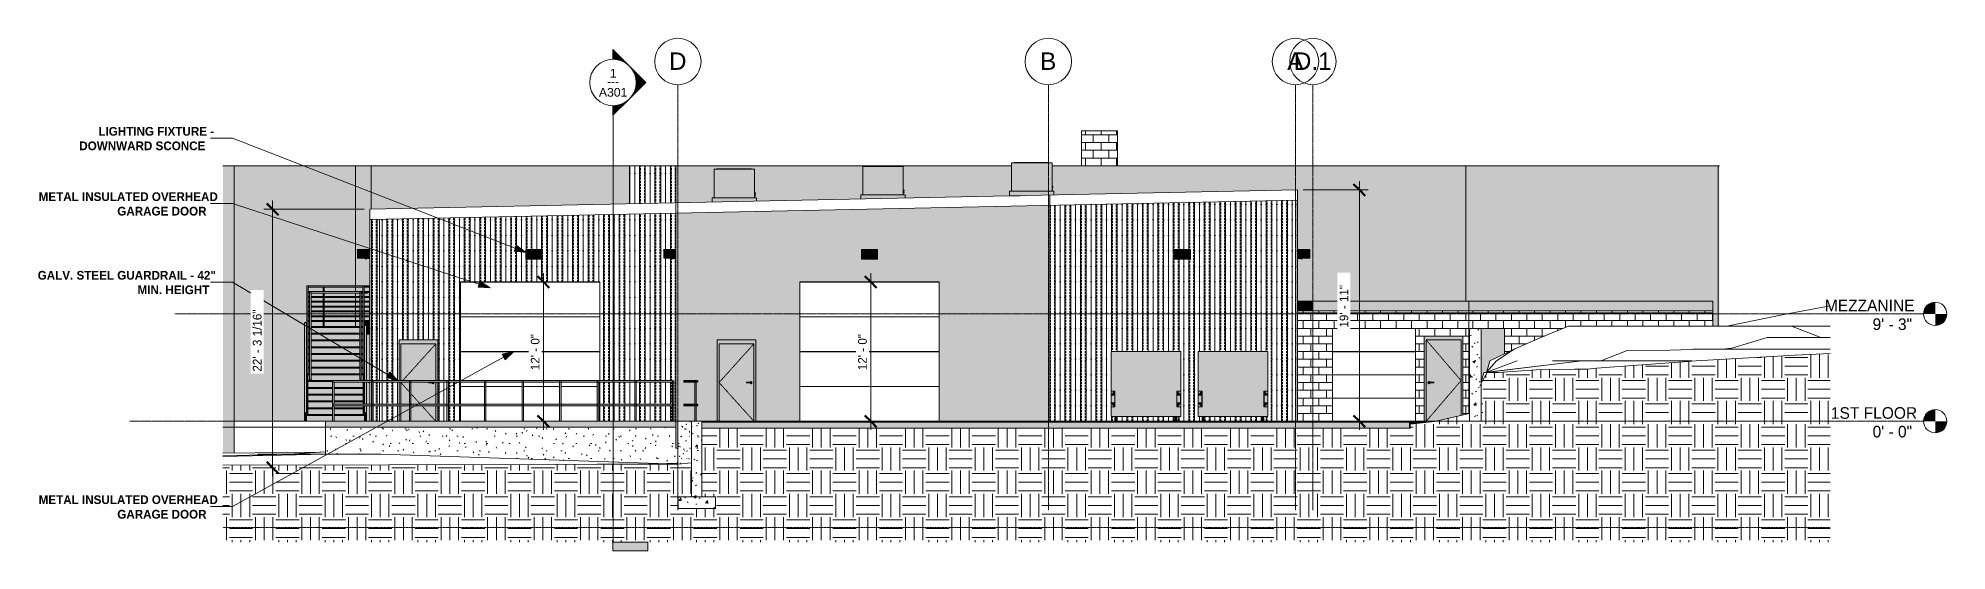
# Model space of a CAD drawing. Header units: inches. Extents: x -4221 to 4014, y -195 to 396.
# Drawn here: x -1147 to 826, y -134 to 396 of the extents above; entities that cross this region are included whole.
import ezdxf

# ---------------------------------------------------------------- set-up
doc = ezdxf.new("R2010")
doc.units = ezdxf.units.IN
doc.header["$MEASUREMENT"] = 0
for name, pattern in [('Aligning Line 1_8_', [0.25, 0.125, -0.125]), ('Dash 1_16_', [0.125, 0.0625, -0.0625]), ('Grid Line 1_2_', [0.875, 0.5, -0.125, 0.125, -0.125])]:
    doc.linetypes.add(name, pattern=pattern)
for name, color, linetype, lineweight in [('A-ANNO-DIMS', 211, 'Continuous', 9), ('A-ANNO-DIMS-96', 211, 'Continuous', 9), ('A-DOOR', 31, 'Continuous', 9), ('A-DOOR-FRAM', 31, 'Continuous', 9), ('A-FLOR-HRAL', 11, 'Continuous', 9), ('A-FLOR-LEVL', 51, 'Continuous', 9), ('A-ROOF', 132, 'Continuous', 13), ('A-WALL', 113, 'Continuous', 13), ('A-WALL-PATT', 111, 'Continuous', 20), ('C-BLDG-PADS', 91, 'Continuous', 9), ('C-TOPO', 7, 'Continuous', 9), ('E-LITE-EQPM', 33, 'Continuous', 9), ('G-ANNO-SYMB', 111, 'Aligning Line 1_8_', 9), ('G-ANNO-TEXT', 231, 'Continuous', 9), ('M-EQPM', 50, 'Continuous', 9), ('Q-SPCQ', 91, 'Continuous', 9), ('S-FNDN', 32, 'Continuous', 13), ('S-GRID', 1, 'Continuous', 9), ('S-GRID-IDEN', 1, 'Continuous', 9), ('S-STRS', 31, 'Continuous', 13)]:
    doc.layers.add(name, color=color, linetype=linetype, lineweight=lineweight)
doc.styles.add('Arial', font='arial.ttf', dxfattribs={"height": 18})
doc.styles.add('Arial_1', font='arial.ttf', dxfattribs={"height": 9})
doc.styles.add('Century Gothic', font='', dxfattribs={"height": 12})
doc.styles.add('Century Gothic_1', font='', dxfattribs={"height": 9})
doc.styles.add('Century Gothic_B', font='', dxfattribs={"height": 9})
doc.styles.get('Century Gothic').set_extended_font_data('Century Gothic')
doc.styles.get('Century Gothic_1').set_extended_font_data('Century Gothic')
doc.styles.get('Century Gothic_B').set_extended_font_data('Century Gothic', bold=True)
doc.dimstyles.new('OD__1_16__Tol__', dxfattribs={"dimscale": 12, "dimtxt": 9.397514, "dimasz": 1, "dimexe": 0.75, "dimexo": 0.5, "dimgap": 0.75, "dimtad": 1, "dimdec": 4, "dimrnd": 0.0625, "dimzin": 3, "dimdsep": 46, "dimlunit": 4, "dimtxsty": 'Century Gothic_1', "dimblk1": 'OBLIQUE', "dimblk2": 'OBLIQUE', "dimsah": 1, "dimcen": 0.09, "dimdle": 0.75, "dimazin": 0, "dimtfac": 1, "dimtdec": 4, "dimtix": 1, "dimtmove": 0, "dimatfit": 3, "dimfxl": 1, "dimtvp": 1, "dimtfill": 1, "dimfrac": 2, "dimtolj": 1, "dimtzin": 0, "dimarcsym": 2})
doc.dimstyles.new('OD__1__Tol__', dxfattribs={"dimscale": 12, "dimtxt": 9.397514, "dimasz": 1, "dimexe": 0.75, "dimexo": 0.5, "dimgap": 0.125, "dimtad": 1, "dimdec": 0, "dimzin": 3, "dimdsep": 46, "dimlunit": 4, "dimtxsty": 'Century Gothic_1', "dimblk1": 'OBLIQUE', "dimblk2": 'OBLIQUE', "dimsah": 1, "dimcen": 0.09, "dimdle": 0.75, "dimazin": 0, "dimtfac": 1, "dimtdec": 4, "dimtix": 1, "dimtmove": 0, "dimatfit": 3, "dimfxl": 1, "dimtvp": 1, "dimtfill": 1, "dimfrac": 2, "dimtolj": 1, "dimtzin": 0, "dimarcsym": 2})
pattern_1 = [(0, (-445.4455, 0), (30.72, 7.68), [1.267, -21.773, 1.267, -21.773, -122.88]), (0, (-445.4455, 0), (30.72, 7.68), [-46.08, 1.267, -44.813, 1.267, -21.773, -53.76]), (0, (-445.4455, 0), (30.72, 7.68), [-115.2, 1.267, -14.093, 1.267, -37.133]), (120, (-433.9255, 3.84), (-22.01108, 22.7643), [1.267, -21.773, 1.267, -21.773, -122.88]), (120, (-433.9255, 3.84), (-22.01108, 22.7643), [-46.08, 1.267, -44.813, 1.267, -21.773, -53.76]), (120, (-433.9255, 3.84), (-22.01108, 22.7643), [-115.2, 1.267, -14.093, 1.267, -37.133]), (240, (-430.0855, 19.2), (-8.70892, -30.4443), [1.267, -21.773, 1.267, -21.773, -122.88]), (240, (-430.0855, 19.2), (-8.70892, -30.4443), [-46.08, 1.267, -44.813, 1.267, -21.773, -53.76]), (240, (-430.0855, 19.2), (-8.70892, -30.4443), [-115.2, 1.267, -14.093, 1.267, -37.133])]
pattern_2 = [(90, (-524.584, 0), (-16, 1e-15), [16, 0, 0, 0]), (90, (-530.584, 0), (-16, 1e-15), [16, 0, 0, 0]), (90, (-529.584, 0), (-16, 1e-15), [2.143, -13.857]), (90, (-535.584, 0), (-16, 1e-15), [16, 0, 0, 0]), (90, (-529.584, 3.214), (-16, 1e-15), [2.143, -13.857]), (90, (-529.584, 6.429), (-16, 1e-15), [2.143, -13.857]), (90, (-529.584, 9.643), (-16, 1e-15), [2.143, -13.857]), (90, (-529.584, 12.857), (-16, 1e-15), [2.143, -13.857]), (90, (-525.584, 0), (-16, 1e-15), [2.143, -13.857]), (90, (-525.584, 3.214), (-16, 1e-15), [2.143, -13.857]), (90, (-525.584, 6.429), (-16, 1e-15), [2.143, -13.857]), (90, (-525.584, 9.643), (-16, 1e-15), [2.143, -13.857]), (90, (-525.584, 12.857), (-16, 1e-15), [2.143, -13.857])]
pattern_3 = [(50, (-445.445, 0), (27.5427, -2.4099), [2.88, -31.68]), (355, (-445.445, 0), (-5.3278, 28.8843), [2.304, -25.344]), (100.451, (-443.15, -0.2), (22.2153, 26.4739), [2.448, -26.924]), (46.184, (-445.445, 7.68), (40.9819, -6.3564), [4.32, -47.52]), (96.636, (-442.03, 7.15), (35.8907, 37.4062), [3.671, -40.386]), (351.184, (-445.445, 7.68), (35.891, 37.4062), [3.456, -38.016]), (21, (-441.605, 5.76), (22.92104, -15.4607), [2.88, -31.68]), (326, (-441.605, 5.76), (9.3435, 27.8457), [2.304, -25.344]), (71.451, (-439.695, 4.472), (32.2648, 12.3844), [2.448, -26.924]), (37.5, (-445.445, 0), (0.46686, 12.78271), [1.267, -23.77, 1.267, -24.461, -25.44]), (37.5, (-445.445, 0), (0.46686, 12.78271), [-50.765, 1.267, -24.173]), (7.5, (-445.445, 0), (10.1016, 15.1451), [1.267, -13.402, 1.267, -23.194, -9.696]), (7.5, (-445.445, 0), (10.1016, 15.1451), [-39.13, 1.267, -8.429]), (327.5, (-454.008, 0), (20.49916, -0.86578), [1.267, -8.333, 1.267, -28.685, -39.744]), (327.5, (-454.008, 0), (20.49916, -0.86578), [-39.552, 1.267, -38.477]), (317.5, (-457.848, 0), (22.39478, 3.8443), [1.267, -11.213, 1.267, -18.624, -28.224]), (317.5, (-457.848, 0), (22.39478, 3.8443), [-32.371, 1.267, -26.957])]
pattern_4 = [(0, (-445.445, 0), (24, 24), [24, -24]), (0, (-445.445, 9), (24, 24), [24, -24]), (0, (-445.445, 18), (24, 24), [24, -24]), (90, (-442.445, 21), (-24, 24), [24, -24]), (90, (-433.445, 21), (-24, 24), [24, -24]), (90, (-424.445, 21), (-24, 24), [24, -24])]

msp = doc.modelspace()

# ---------------------------------------------------------------- texts
at = {"layer": 'A-FLOR-LEVL', "char_height": 12, "attachment_point": 1, "style": 'Century Gothic'}
for s, insert, width in [('MEZZANINE', (700.10504, 125.56299), 109.989), ('9\' - 3"', (749.44891, 106.28882), 50.904), ('1ST FLOOR', (706.34126, 14.56299), 102.414), ('0\' - 0"', (749.44891, -4.71118), 50.904)]:
    msp.add_mtext(s, dxfattribs=dict(at, insert=insert, width=width))
at = {"layer": 'G-ANNO-SYMB', "linetype": 'Continuous', "char_height": 9, "attachment_point": 1}
for s, insert, width, style in [('1', (-556.11301, 364.02395), 8.484, 'Arial_1'), ('A301', (-567.35711, 344.3877), 35.754, 'Arial_1'), ('---', (-558.76432, 355.51725), 15.453, 'Century Gothic_1')]:
    msp.add_mtext(s, dxfattribs=dict(at, insert=insert, width=width, style=style))
at = {"layer": 'G-ANNO-TEXT', "char_height": 9, "attachment_point": 1, "style": 'Century Gothic_B'}
for s, insert, width in [('LIGHTING FIXTURE -', (-1084.83868, 304.09443), 140.289), ('DOWNWARD SCONCE', (-1104.58868, 289.09443), 164.226), ('METAL INSULATED OVERHEAD', (-1146.57923, 236.60041), 215.13), ('GARAGE DOOR', (-1065.32923, 221.60041), 116.655), ('GALV. STEEL GUARDRAIL - 42"', (-1147.5997, 155.34484), 216.342), ('MIN. HEIGHT', (-1044.3497, 140.34484), 91.203), ('METAL INSULATED OVERHEAD', (-1146.57923, -76.5592), 215.13), ('GARAGE DOOR', (-1065.32923, -91.5592), 116.655)]:
    msp.add_mtext(s, dxfattribs=dict(at, insert=insert, width=width))
at = {"layer": 'S-GRID-IDEN', "char_height": 18, "attachment_point": 1, "style": 'Arial'}
for s, insert, width in [('D', (-494.97434, 381.12374), 22.119), ('B', (-111.21843, 381.12374), 20.301), ('A', (144.28157, 381.12374), 20.301), ('D.1', (151.03747, 381.12374), 47.571)]:
    msp.add_mtext(s, dxfattribs=dict(at, insert=insert, width=width))

# ---------------------------------------------------------------- blocks, each defined once
blk = doc.blocks.new('Walls 1 - Walls 1-1277454-BUILDING ELEVATION - WEST')
at = {"layer": 'A-ROOF', "lineweight": 9}
for points in [[(-11927.3, -33.1), (-11915.8, -33), (-11915.8, 264), (-11927.3, 264), (-11927.3, -31.2)], [(-10642.4, 124), (-10642.4, 264), (-10643, 264), (-10643, 124)], [(-10381.4, 98.4), (-10381.4, 264), (-10642.4, 264), (-10642.4, 124), (-10386.8, 124), (-10386.8, 98.4), (-10382, 98.4)], [(-10381.4, 98.4), (-10380.1, 98.4), (-10380.1, 264), (-10381.4, 264), (-10381.4, 100)]]:
    blk.add_hatch(color=254, dxfattribs=at).paths.add_polyline_path(points, flags=0)
h = blk.add_hatch(color=254, dxfattribs=at)
h.paths.add_polyline_path([(-11821.4, -6), (-11821.4, -6), (-11823.5, -6)], flags=0)
h.paths.add_polyline_path([(-11875.4, 0), (-11842.9, 0), (-11842.9, 102), (-11840.9, 102), (-11840.9, 98), (-11840.7, 98), (-11840.6, 139.4), (-11840.6, 139.6), (-11840.4, 139.8), (-11840.3, 139.9), (-11840.1, 140), (-11839.7, 140), (-11790.1, 140), (-11790.1, 264), (-11915.8, 264), (-11915.8, 0)], flags=0)
h.paths.add_polyline_path([(-11810.5, 98), (-11790.1, 98), (-11790.1, 103), (-11822.6, 103), (-11822.6, 98)], flags=0)
h.paths.add_polyline_path([(-11837.7, 98), (-11837.7, 103), (-11839.2, 103), (-11839.2, 98)], flags=0)
h.paths.add_polyline_path([(-11836.2, 98), (-11823.6, 98), (-11823.6, 103), (-11836.2, 103), (-11836.2, 100.6)], flags=0)
h.paths.add_polyline_path([(-11823.6, 104), (-11823.6, 108), (-11836.2, 108), (-11836.2, 104)], flags=0)
h.paths.add_polyline_path([(-11822.6, 104), (-11790.1, 104), (-11790.1, 108), (-11822.6, 108), (-11822.6, 107.7)], flags=0)
h.paths.add_polyline_path([(-11839.2, 104), (-11837.7, 104), (-11837.7, 108), (-11839.2, 108), (-11839.2, 104.2)], flags=0)
h.paths.add_polyline_path([(-11830, 109), (-11823.6, 109), (-11823.6, 113), (-11836.2, 113), (-11836.2, 109)], flags=0)
h.paths.add_polyline_path([(-11817, 109), (-11790.1, 109), (-11790.1, 113), (-11822.6, 113), (-11822.6, 109)], flags=0)
h.paths.add_polyline_path([(-11837.7, 109), (-11837.7, 113), (-11839.2, 113), (-11839.2, 109)], flags=0)
h.paths.add_polyline_path([(-11836.2, 114), (-11823.6, 114), (-11823.6, 118), (-11836.2, 118), (-11836.2, 114.7)], flags=0)
h.paths.add_polyline_path([(-11810.5, 114), (-11790.1, 114), (-11790.1, 118), (-11822.6, 118), (-11822.6, 114), (-11817, 114)], flags=0)
h.paths.add_polyline_path([(-11839.2, 114), (-11837.7, 114), (-11837.7, 118), (-11839.2, 118), (-11839.2, 114.7)], flags=0)
h.paths.add_polyline_path([(-11839.2, 119), (-11837.7, 119), (-11837.7, 123), (-11839.2, 123), (-11839.2, 121.8)], flags=0)
h.paths.add_polyline_path([(-11797.5, 119), (-11790.1, 119), (-11790.1, 123), (-11822.6, 123), (-11822.6, 119), (-11810.5, 119)], flags=0)
h.paths.add_polyline_path([(-11823.6, 119), (-11823.6, 123), (-11836.2, 123), (-11836.2, 119)], flags=0)
h.paths.add_polyline_path([(-11839.2, 124), (-11837.7, 124), (-11837.7, 128), (-11839.2, 128), (-11839.2, 125.3)], flags=0)
h.paths.add_polyline_path([(-11791, 124), (-11790.1, 124), (-11790.1, 128), (-11822.6, 128), (-11822.6, 124), (-11797.5, 124)], flags=0)
h.paths.add_polyline_path([(-11830, 124), (-11823.6, 124), (-11823.6, 128), (-11836.2, 128), (-11836.2, 124)], flags=0)
h.paths.add_polyline_path([(-11804, 129), (-11790.1, 129), (-11790.1, 132.5), (-11822.6, 132.5), (-11822.6, 129), (-11810.5, 129)], flags=0)
h.paths.add_polyline_path([(-11830, 129), (-11823.6, 129), (-11823.6, 132.5), (-11836.2, 132.5), (-11836.2, 129)], flags=0)
h.paths.add_polyline_path([(-11838.2, 129), (-11837.7, 129), (-11837.7, 133), (-11839.2, 133), (-11839.2, 129)], flags=0)
h.paths.add_polyline_path([(-11839.2, 134), (-11823.6, 134), (-11823.6, 138.5), (-11839.2, 138.5), (-11839.2, 135.9)], flags=0)
h.paths.add_polyline_path([(-11794.3, 134), (-11790.1, 134), (-11790.1, 138.5), (-11822.6, 138.5), (-11822.6, 134), (-11797.5, 134)], flags=0)
for p, q in [((-11927.3, 264), (-11915.8, 264)), ((-11915.8, 264), (-11774.1, 264)), ((-11915.8, 264), (-11915.8, -33)), ((-11774.1, 219.1), (-11774.1, 264)), ((-10643, 264), (-10642.4, 264)), ((-10642.4, 264), (-10381.4, 264)), ((-10642.4, 124), (-10642.4, 264)), ((-10381.4, 264), (-10380.1, 264)), ((-10381.4, 98.4), (-10381.4, 264))]:
    blk.add_line(p, q, dxfattribs=at)
blk = doc.blocks.new('Door-Sectional_DesignersChoice_Amarr - 16_x8_-1633680-BUILDING ELEVATION - WEST')
at = {"layer": 'A-DOOR'}
for p, q in [((-11537.5, 143.9), (-11681.5, 143.9)), ((-11681.5, 108), (-11537.5, 108)), ((-11537.5, 107.9), (-11681.5, 107.9)), ((-11681.5, 72), (-11537.5, 72)), ((-11537.5, 71.9), (-11681.5, 71.9)), ((-11681.5, 36), (-11656.8, 36)), ((-11656.8, 35.9), (-11681.5, 35.9)), ((-11655.3, 36), (-11618, 36)), ((-11618, 35.9), (-11655.3, 35.9)), ((-11616.5, 36), (-11579.1, 36)), ((-11579.1, 35.9), (-11616.5, 35.9)), ((-11577.6, 36), (-11540.3, 36)), ((-11540.3, 35.9), (-11577.6, 35.9)), ((-11538.8, 36), (-11537.5, 36)), ((-11537.5, 35.9), (-11538.8, 35.9))]:
    blk.add_line(p, q, dxfattribs=at)
blk = doc.blocks.new('Railing - Lapeyre - 1 1_2_ Post-1355937-BUILDING ELEVATION - WEST')
at = {"layer": 'A-FLOR-HRAL'}
h = blk.add_hatch(color=256, dxfattribs=at)
h.paths.add_polyline_path([(-11501.5, 0), (-11500.7, 0), (-11500.8, 16.7), (-11501.5, 16)], flags=0)
h.paths.add_polyline_path([(-11500.7, 16.7), (-11500.8, 41.2), (-11501.5, 40.5), (-11501.5, 17.5), (-11500.8, 16.8)], flags=0)
h = blk.add_hatch(color=256, dxfattribs=at)
h.paths.add_polyline_path([(-11500, 0), (-11500, 16), (-11500.7, 16.7), (-11500.7, 0), (-11500, 0)], flags=0)
h.paths.add_polyline_path([(-11500.7, 16.7), (-11500, 17.5), (-11500, 40.5), (-11500.7, 41.2), (-11500.7, 16.8)], flags=0)
for p, q in [((-11501.5, 41.3), (-11501.5, 0)), ((-11500, 0), (-11500, 41.3))]:
    blk.add_line(p, q, dxfattribs=at)
blk = doc.blocks.new('Railing - Lapeyre - 1 1_2_ Post-V14-BUILDING ELEVATION - WEST')
at = {"layer": 'A-FLOR-HRAL'}
h = blk.add_hatch(color=256, dxfattribs=at)
h.paths.add_polyline_path([(-11813.9, 0), (-11812.4, 0), (-11812.4, 16), (-11813.3, 16), (-11813.6, 16.2), (-11813.7, 16.3), (-11813.8, 16.5), (-11813.9, 16.7), (-11813.9, 16.6), (-11813.9, 2)], flags=0)
h.paths.add_polyline_path([(-11813.9, 16.8), (-11813.8, 17), (-11813.7, 17.2), (-11813.6, 17.3), (-11813.4, 17.4), (-11813.2, 17.5), (-11812.9, 17.5), (-11812.4, 17.5), (-11812.4, 40.5), (-11813.3, 40.5), (-11813.5, 40.6), (-11813.7, 40.8), (-11813.8, 41), (-11813.9, 41.1), (-11813.9, 41), (-11813.9, 16.9)], flags=0)
for p, q in [((-11813.9, 41.3), (-11813.9, 0)), ((-11812.4, 17.5), (-11812.4, 40.5)), ((-11812.4, 0), (-11812.4, 16))]:
    blk.add_line(p, q, dxfattribs=at)
blk = doc.blocks.new('Railing - Lapeyre - 1 1_2_ Post-V15-BUILDING ELEVATION - WEST')
at = {"layer": 'A-FLOR-HRAL'}
h = blk.add_hatch(color=256, dxfattribs=at)
h.paths.add_polyline_path([(-11462.6, 0), (-11461.9, 0), (-11461.9, 16.8), (-11462.6, 16)], flags=0)
h.paths.add_polyline_path([(-11461.9, 16.8), (-11461.9, 41.3), (-11462.6, 40.5), (-11462.6, 17.5), (-11462, 16.9)], flags=0)
blk.add_hatch(color=256, dxfattribs=at).paths.add_polyline_path([(-11461.2, 0), (-11461.1, 0), (-11461.2, 41.3), (-11461.9, 41.3), (-11461.9, 0), (-11461.2, 0)], flags=0)
for p, q in [((-11462.6, 41.3), (-11462.6, 0)), ((-11461.9, 41.3), (-11461.1, 41.3)), ((-11461.1, 0), (-11461.1, 41.3))]:
    blk.add_line(p, q, dxfattribs=at)
blk = doc.blocks.new('Railing - Railing-1339868-BUILDING ELEVATION - WEST')
at = {"layer": 'A-FLOR-HRAL'}
blk.add_hatch(color=256, dxfattribs=at).paths.add_polyline_path([(-11461.9, 41.2), (-11461.9, 42), (-11813.3, 42), (-11813.5, 41.9), (-11813.7, 41.7), (-11813.8, 41.6), (-11813.9, 41.4), (-11813.9, 41.2), (-11466.5, 41.2)], flags=0)
h = blk.add_hatch(color=256, dxfattribs=at)
h.paths.add_polyline_path([(-11500.7, 41.2), (-11500, 40.5), (-11462.6, 40.5), (-11461.9, 41.2), (-11500.5, 41.2)], flags=0)
h.paths.add_polyline_path([(-11538.8, 40.5), (-11501.5, 40.5), (-11500.7, 41.2), (-11539.5, 41.2), (-11538.8, 40.5)], flags=0)
h.paths.add_polyline_path([(-11578.4, 41.2), (-11577.6, 40.5), (-11540.3, 40.5), (-11539.6, 41.2), (-11578.2, 41.2)], flags=0)
h.paths.add_polyline_path([(-11617.2, 41.2), (-11616.5, 40.5), (-11579.1, 40.5), (-11578.4, 41.2), (-11617, 41.2)], flags=0)
h.paths.add_polyline_path([(-11656.1, 41.2), (-11655.3, 40.5), (-11618, 40.5), (-11617.2, 41.2), (-11655.9, 41.2)], flags=0)
h.paths.add_polyline_path([(-11694.9, 41.2), (-11694.1, 40.5), (-11656.8, 40.5), (-11656.1, 41.2), (-11694.7, 41.2)], flags=0)
h.paths.add_polyline_path([(-11716.4, 40.5), (-11695.6, 40.5), (-11694.9, 41.2), (-11733.7, 41.2), (-11733, 40.5), (-11719.6, 40.5)], flags=0)
h.paths.add_polyline_path([(-11772.6, 41.2), (-11771.8, 40.5), (-11734.4, 40.5), (-11733.7, 41.2), (-11772.4, 41.2)], flags=0)
h.paths.add_polyline_path([(-11813.1, 40.5), (-11773.3, 40.5), (-11772.6, 41.2), (-11813.9, 41.2), (-11813.8, 41), (-11813.7, 40.8), (-11813.7, 40.7), (-11813.5, 40.6), (-11813.3, 40.5), (-11813.1, 40.5)], flags=0)
h = blk.add_hatch(color=256, dxfattribs=at)
h.paths.add_polyline_path([(-11461.9, 16.7), (-11462.7, 17.5), (-11500, 17.5), (-11500.7, 16.7), (-11462.6, 16.7)], flags=0)
h.paths.add_polyline_path([(-11539.6, 16.7), (-11500.8, 16.8), (-11501.5, 17.5), (-11538.8, 17.5), (-11539.5, 16.8)], flags=0)
h.paths.add_polyline_path([(-11578.4, 16.7), (-11539.6, 16.8), (-11540.3, 17.5), (-11577.7, 17.5), (-11578.3, 16.8)], flags=0)
h.paths.add_polyline_path([(-11617.2, 16.7), (-11578.4, 16.7), (-11579.1, 17.5), (-11616.5, 17.5), (-11617.1, 16.8)], flags=0)
h.paths.add_polyline_path([(-11628.8, 16.7), (-11617.2, 16.7), (-11618, 17.5), (-11655.3, 17.5), (-11656.1, 16.7), (-11641.7, 16.7)], flags=0)
h.paths.add_polyline_path([(-11694.9, 16.7), (-11656.1, 16.7), (-11656.8, 17.5), (-11694.2, 17.5), (-11694.8, 16.9)], flags=0)
h.paths.add_polyline_path([(-11733.7, 16.7), (-11694.9, 16.7), (-11695.6, 17.5), (-11733, 17.5), (-11733.6, 16.9)], flags=0)
h.paths.add_polyline_path([(-11772.6, 16.7), (-11733.7, 16.7), (-11734.5, 17.5), (-11771.8, 17.5), (-11772.4, 16.9)], flags=0)
h.paths.add_polyline_path([(-11813.9, 16.7), (-11772.6, 16.7), (-11773.3, 17.5), (-11813.3, 17.5), (-11813.5, 17.4), (-11813.7, 17.2), (-11813.8, 17.1), (-11813.9, 16.9)], flags=0)
h = blk.add_hatch(color=256, dxfattribs=at)
h.paths.add_polyline_path([(-11500.7, 16.7), (-11500, 16), (-11462.6, 16), (-11461.9, 16.7), (-11498.9, 16.7)], flags=0)
h.paths.add_polyline_path([(-11539.6, 16.7), (-11538.8, 16), (-11501.5, 16), (-11500.7, 16.7), (-11537.9, 16.7)], flags=0)
h.paths.add_polyline_path([(-11578.4, 16.7), (-11577.6, 16), (-11540.3, 16), (-11539.6, 16.7), (-11576.8, 16.7)], flags=0)
h.paths.add_polyline_path([(-11617.2, 16.7), (-11616.5, 16), (-11579.1, 16), (-11578.4, 16.7), (-11615.8, 16.7)], flags=0)
h.paths.add_polyline_path([(-11656.1, 16.7), (-11655.3, 16), (-11618, 16), (-11617.2, 16.7), (-11654.7, 16.7)], flags=0)
h.paths.add_polyline_path([(-11694.9, 16.7), (-11694.1, 16), (-11656.8, 16), (-11656.1, 16.7), (-11693.7, 16.7)], flags=0)
h.paths.add_polyline_path([(-11733.7, 16.7), (-11733, 16), (-11695.6, 16), (-11694.9, 16.7), (-11732.6, 16.7)], flags=0)
h.paths.add_polyline_path([(-11745.2, 16), (-11734.4, 16), (-11733.7, 16.7), (-11772.6, 16.7), (-11771.8, 16), (-11761.4, 16)], flags=0)
h.paths.add_polyline_path([(-11813.1, 16), (-11773.3, 16), (-11772.6, 16.7), (-11813.9, 16.7), (-11813.9, 16.6), (-11813.7, 16.3), (-11813.7, 16.2), (-11813.4, 16), (-11813.2, 16)], flags=0)
for p, q in [((-11461.9, 42), (-11813.1, 42)), ((-11813.1, 40.5), (-11461.9, 40.5)), ((-11461.9, 42), (-11461.9, 41.2)), ((-11461.9, 17.5), (-11813.1, 17.5)), ((-11813.1, 16), (-11461.9, 16))]:
    blk.add_line(p, q, dxfattribs=at)
for points, knots in [([(-11813.9, 41.2), (-11813.9, 41.3), (-11813.9, 41.4), (-11813.8, 41.5), (-11813.8, 41.6), (-11813.8, 41.7), (-11813.7, 41.7), (-11813.7, 41.8), (-11813.6, 41.8), (-11813.5, 41.9), (-11813.5, 41.9), (-11813.4, 41.9), (-11813.4, 42), (-11813.3, 42), (-11813.3, 42), (-11813.2, 42), (-11813.2, 42), (-11813.2, 42), (-11813.1, 42)], [0, 0, 0, 0, 0.0833333, 0.125, 0.1666667, 0.2083333, 0.2291667, 0.25, 0.2916667, 0.3333333, 0.3541667, 0.375, 0.3958333, 0.4166667, 0.4375, 0.4583333, 0.4791667, 0.5, 0.5, 0.5, 0.5]), ([(-11813.1, 40.5), (-11813.2, 40.5), (-11813.2, 40.5), (-11813.2, 40.5), (-11813.3, 40.5), (-11813.3, 40.5), (-11813.4, 40.5), (-11813.4, 40.6), (-11813.5, 40.6), (-11813.5, 40.6), (-11813.6, 40.6), (-11813.6, 40.7), (-11813.7, 40.7), (-11813.7, 40.8), (-11813.8, 40.8), (-11813.8, 40.9), (-11813.8, 41), (-11813.9, 41.1), (-11813.9, 41.2), (-11813.9, 41.2)], [0.5, 0.5, 0.5, 0.5, 0.5208333, 0.5416667, 0.5625, 0.5833333, 0.6041667, 0.625, 0.6458333, 0.6666667, 0.6875, 0.7083333, 0.75, 0.7708333, 0.7916667, 0.8333333, 0.875, 0.9166667, 1, 1, 1, 1]), ([(-11813.9, 16.7), (-11813.9, 16.8), (-11813.9, 16.9), (-11813.8, 17), (-11813.8, 17.1), (-11813.8, 17.2), (-11813.7, 17.2), (-11813.7, 17.3), (-11813.6, 17.3), (-11813.5, 17.4), (-11813.5, 17.4), (-11813.4, 17.4), (-11813.4, 17.5), (-11813.3, 17.5), (-11813.3, 17.5), (-11813.2, 17.5), (-11813.2, 17.5), (-11813.2, 17.5), (-11813.1, 17.5)], [0, 0, 0, 0, 0.0833333, 0.125, 0.1666667, 0.2083333, 0.2291667, 0.25, 0.2916667, 0.3333333, 0.3541667, 0.375, 0.3958333, 0.4166667, 0.4375, 0.4583333, 0.4791667, 0.5, 0.5, 0.5, 0.5]), ([(-11813.1, 16), (-11813.2, 16), (-11813.2, 16), (-11813.2, 16), (-11813.3, 16), (-11813.3, 16), (-11813.4, 16), (-11813.4, 16.1), (-11813.5, 16.1), (-11813.5, 16.1), (-11813.6, 16.1), (-11813.6, 16.2), (-11813.7, 16.2), (-11813.7, 16.3), (-11813.8, 16.3), (-11813.8, 16.4), (-11813.8, 16.5), (-11813.9, 16.6), (-11813.9, 16.7), (-11813.9, 16.7)], [0.5, 0.5, 0.5, 0.5, 0.5208333, 0.5416667, 0.5625, 0.5833333, 0.6041667, 0.625, 0.6458333, 0.6666667, 0.6875, 0.7083333, 0.75, 0.7708333, 0.7916667, 0.8333333, 0.875, 0.9166667, 1, 1, 1, 1])]:
    blk.add_open_spline(points, degree=3, knots=knots, dxfattribs=at)
for name, p in [('Railing - Lapeyre - 1 1_2_ Post-V14-BUILDING ELEVATION - WEST', (0, 0)), ('Railing - Lapeyre - 1 1_2_ Post-1355937-BUILDING ELEVATION - WEST', (-271.8, 0)), ('Railing - Lapeyre - 1 1_2_ Post-1355937-BUILDING ELEVATION - WEST', (-233, 0)), ('Railing - Lapeyre - 1 1_2_ Post-1355937-BUILDING ELEVATION - WEST', (-194.2, 0)), ('Railing - Lapeyre - 1 1_2_ Post-1355937-BUILDING ELEVATION - WEST', (-155.3, 0)), ('Railing - Lapeyre - 1 1_2_ Post-1355937-BUILDING ELEVATION - WEST', (-116.5, 0)), ('Railing - Lapeyre - 1 1_2_ Post-1355937-BUILDING ELEVATION - WEST', (-77.7, 0)), ('Railing - Lapeyre - 1 1_2_ Post-1355937-BUILDING ELEVATION - WEST', (-38.8, 0)), ('Railing - Lapeyre - 1 1_2_ Post-1355937-BUILDING ELEVATION - WEST', (0, 0)), ('Railing - Lapeyre - 1 1_2_ Post-V15-BUILDING ELEVATION - WEST', (0, 0))]:
    blk.add_blockref(name, p)
blk = doc.blocks.new('Railing - Lapeyre - 1 1_2_ Post-V16-BUILDING ELEVATION - WEST')
at = {"layer": 'A-FLOR-HRAL'}
h = blk.add_hatch(color=256, dxfattribs=at)
h.paths.add_polyline_path([(-11439.5, 0), (-11439.5, 16.6), (-11439.5, 16.6), (-11439.5, 0)], flags=0)
h.paths.add_polyline_path([(-11439.5, 16.8), (-11439.5, 41.1), (-11439.5, 41.1), (-11439.5, 16.9)], flags=0)
h = blk.add_hatch(color=256, dxfattribs=at)
h.paths.add_polyline_path([(-11439.5, 0), (-11438, 0), (-11438.1, 16), (-11438.8, 16), (-11439, 16.2), (-11439.3, 16.4), (-11439.5, 16.7), (-11439.5, 2)], flags=0)
h.paths.add_polyline_path([(-11439.5, 16.8), (-11439.3, 17.1), (-11439.1, 17.3), (-11438.7, 17.5), (-11438.4, 17.5), (-11438, 17.5), (-11438, 40.5), (-11438.8, 40.5), (-11439, 40.6), (-11439.3, 40.9), (-11439.5, 41.1), (-11439.5, 16.8)], flags=0)
for p, q in [((-11439.5, 41.3), (-11439.5, 0)), ((-11438, 17.5), (-11438, 40.5)), ((-11438, 0), (-11438, 16))]:
    blk.add_line(p, q, dxfattribs=at)
blk = doc.blocks.new('Railing - Railing-1341484-BUILDING ELEVATION - WEST')
at = {"layer": 'A-FLOR-HRAL'}
for points in [[(-11447, 41.2), (-11437.8, 41.2), (-11437.8, 41.4), (-11437.7, 41.6), (-11437.6, 41.7), (-11437.4, 41.9), (-11437.3, 42), (-11450.5, 42), (-11450.7, 41.9), (-11450.8, 41.8), (-11450.9, 41.6), (-11451, 41.4), (-11451, 41.2)], [(-11437.1, 40.5), (-11436.7, 40.5), (-11436.4, 40.8), (-11436.3, 40.9), (-11436.2, 41.1), (-11436.2, 41.2), (-11436.2, 41.4), (-11436.3, 41.6), (-11436.4, 41.7), (-11436.6, 41.9), (-11436.9, 42), (-11437.3, 42), (-11437.6, 41.7), (-11437.8, 41.4), (-11437.8, 41.4), (-11437.8, 41.2), (-11437.8, 41.1), (-11437.7, 40.9), (-11437.5, 40.7), (-11437.4, 40.6), (-11437.2, 40.5)], [(-11437.1, 16), (-11436.7, 16), (-11436.4, 16.3), (-11436.3, 16.4), (-11436.2, 16.6), (-11436.2, 16.7), (-11436.2, 16.9), (-11436.3, 17.1), (-11436.4, 17.2), (-11436.6, 17.4), (-11436.9, 17.5), (-11437.3, 17.5), (-11437.6, 17.2), (-11437.8, 16.9), (-11437.8, 16.9), (-11437.8, 16.7), (-11437.8, 16.6), (-11437.7, 16.4), (-11437.6, 16.2), (-11437.4, 16.1), (-11437.2, 16)]]:
    blk.add_hatch(color=256, dxfattribs=at).paths.add_polyline_path(points, flags=0)
h = blk.add_hatch(color=256, dxfattribs=at)
h.paths.add_polyline_path([(-11439.5, 41.2), (-11439.3, 40.9), (-11439.1, 40.7), (-11438.7, 40.5), (-11438.5, 40.5), (-11437.3, 40.5), (-11437.6, 40.8), (-11437.8, 41.1), (-11437.8, 41.1), (-11437.8, 41.2), (-11439.4, 41.2)], flags=0)
h.paths.add_polyline_path([(-11450.3, 40.5), (-11439.5, 40.5), (-11439.5, 41.1), (-11439.5, 41.2), (-11451, 41.2), (-11451, 41), (-11450.9, 40.9), (-11450.7, 40.6), (-11450.5, 40.5), (-11450.3, 40.5)], flags=0)
h = blk.add_hatch(color=256, dxfattribs=at)
h.paths.add_polyline_path([(-11439.2, 16.7), (-11437.8, 16.7), (-11437.8, 16.9), (-11437.7, 17.1), (-11437.6, 17.2), (-11437.4, 17.4), (-11437.3, 17.5), (-11438.8, 17.5), (-11439, 17.3), (-11439.3, 17.1), (-11439.5, 16.7), (-11439.3, 16.7)], flags=0)
h.paths.add_polyline_path([(-11440.5, 16.7), (-11439.5, 16.7), (-11439.5, 17.1), (-11439.5, 17.5), (-11450.5, 17.5), (-11450.7, 17.4), (-11450.8, 17.3), (-11450.9, 17.1), (-11451, 16.9), (-11451, 16.7), (-11447, 16.7)], flags=0)
h = blk.add_hatch(color=256, dxfattribs=at)
h.paths.add_polyline_path([(-11439.5, 16.7), (-11439.3, 16.4), (-11439.1, 16.2), (-11438.7, 16), (-11438.4, 16), (-11437.3, 16), (-11437.6, 16.3), (-11437.8, 16.6), (-11437.8, 16.6), (-11437.8, 16.7), (-11439.4, 16.7)], flags=0)
h.paths.add_polyline_path([(-11450.3, 16), (-11439.5, 16), (-11439.5, 16.6), (-11439.5, 16.7), (-11451, 16.7), (-11451, 16.5), (-11450.9, 16.4), (-11450.7, 16.1), (-11450.5, 16), (-11450.3, 16)], flags=0)
for p, q in [((-11437, 42), (-11451.2, 42)), ((-11451.2, 40.5), (-11437, 40.5)), ((-11437, 17.5), (-11451.2, 17.5)), ((-11451.2, 16), (-11437, 16))]:
    blk.add_line(p, q, dxfattribs=at)
at = {"layer": 'A-FLOR-HRAL', "flags": 128}
for points in [[(-11436.2, 41.2), (-11436.2, 41.4), (-11436.3, 41.6), (-11436.4, 41.7), (-11436.5, 41.9), (-11436.7, 42), (-11436.9, 42), (-11437.1, 42), (-11437.3, 42), (-11437.4, 41.9), (-11437.6, 41.7), (-11437.7, 41.6), (-11437.8, 41.4), (-11437.8, 41.2)], [(-11437.8, 41.2), (-11437.8, 41.1), (-11437.7, 40.9), (-11437.6, 40.8), (-11437.4, 40.6), (-11437.3, 40.5), (-11437.1, 40.5), (-11436.9, 40.5), (-11436.7, 40.5), (-11436.5, 40.6), (-11436.4, 40.8), (-11436.3, 40.9), (-11436.2, 41.1), (-11436.2, 41.2)], [(-11436.2, 16.7), (-11436.2, 16.9), (-11436.3, 17.1), (-11436.4, 17.2), (-11436.5, 17.4), (-11436.7, 17.5), (-11436.9, 17.5), (-11437.1, 17.5), (-11437.3, 17.5), (-11437.4, 17.4), (-11437.6, 17.2), (-11437.7, 17.1), (-11437.8, 16.9), (-11437.8, 16.7)], [(-11437.8, 16.7), (-11437.8, 16.6), (-11437.7, 16.4), (-11437.6, 16.3), (-11437.4, 16.1), (-11437.3, 16), (-11437.1, 16), (-11436.9, 16), (-11436.7, 16), (-11436.5, 16.1), (-11436.4, 16.3), (-11436.3, 16.4), (-11436.2, 16.6), (-11436.2, 16.7)]]:
    blk.add_lwpolyline(points, dxfattribs=at)
blk.add_blockref('Railing - Lapeyre - 1 1_2_ Post-V16-BUILDING ELEVATION - WEST', (0, 0))
blk = doc.blocks.new('Door-Passage-Single-Flush - 36_ x 80_-1396074-BUILDING ELEVATION - WEST')
at = {"layer": 'A-DOOR'}
for points in [[(-11776.5, 40), (-11775.9, 40), (-11775.9, 40.3), (-11775.9, 40.4), (-11776, 40.4), (-11776.4, 40.4), (-11776.8, 40.3), (-11776.8, 40.1), (-11776.8, 40), (-11776.5, 40)], [(-11776.5, 39.6), (-11776.4, 39.6), (-11775.9, 39.7), (-11775.9, 39.9), (-11775.9, 40), (-11776.8, 40), (-11776.8, 39.7), (-11776.6, 39.6), (-11776.5, 39.6)], [(-11775.4, 40), (-11775.4, 40.4), (-11775.9, 40.4), (-11775.9, 40)], [(-11775.9, 39.6), (-11775.4, 39.6), (-11775.4, 40), (-11775.9, 40), (-11775.9, 39.6)]]:
    blk.add_hatch(color=256, dxfattribs=at).paths.add_polyline_path(points, flags=0)
for p, q in [((-11775.4, 40.4), (-11775.9, 40.4)), ((-11775.9, 39.6), (-11775.4, 39.6))]:
    blk.add_line(p, q, dxfattribs=at)
at = {"layer": 'A-DOOR', "flags": 128}
for points in [[(-11775.9, 40.4), (-11775.9, 40.4), (-11775.9, 40.4), (-11776, 40.4), (-11776, 40.4), (-11776, 40.4), (-11776, 40.4), (-11776, 40.4), (-11776.1, 40.4), (-11776.1, 40.4), (-11776.1, 40.4), (-11776.1, 40.4), (-11776.2, 40.4), (-11776.2, 40.4), (-11776.2, 40.4), (-11776.2, 40.4), (-11776.2, 40.4), (-11776.3, 40.4), (-11776.3, 40.4), (-11776.3, 40.4), (-11776.3, 40.4), (-11776.3, 40.4), (-11776.3, 40.4), (-11776.4, 40.4), (-11776.4, 40.4), (-11776.4, 40.4), (-11776.4, 40.4), (-11776.4, 40.4), (-11776.4, 40.4), (-11776.4, 40.4), (-11776.4, 40.4), (-11776.4, 40.4), (-11776.4, 40.4), (-11776.5, 40.4), (-11776.5, 40.4), (-11776.5, 40.4), (-11776.5, 40.4), (-11776.5, 40.4), (-11776.5, 40.4), (-11776.5, 40.4)], [(-11776.5, 39.6), (-11776.5, 39.6), (-11776.5, 39.6), (-11776.5, 39.6), (-11776.5, 39.6), (-11776.5, 39.6), (-11776.5, 39.6), (-11776.4, 39.6), (-11776.4, 39.6), (-11776.4, 39.6), (-11776.4, 39.6), (-11776.4, 39.6), (-11776.4, 39.6), (-11776.4, 39.6), (-11776.4, 39.6), (-11776.4, 39.6), (-11776.4, 39.6), (-11776.3, 39.6), (-11776.3, 39.6), (-11776.3, 39.6), (-11776.3, 39.6), (-11776.3, 39.6), (-11776.3, 39.6), (-11776.2, 39.6), (-11776.2, 39.6), (-11776.2, 39.6), (-11776.2, 39.6), (-11776.2, 39.6), (-11776.1, 39.6), (-11776.1, 39.6), (-11776.1, 39.6), (-11776.1, 39.6), (-11776.1, 39.6), (-11776, 39.6), (-11776, 39.6), (-11776, 39.6), (-11776, 39.6), (-11775.9, 39.6), (-11775.9, 39.6), (-11775.9, 39.6), (-11775.9, 39.6)]]:
    blk.add_lwpolyline(points, dxfattribs=at)
at = {"layer": 'A-DOOR'}
for start, end in [(150, 180), (180, 210), (82.7725, 90), (270, 277.2275)]:
    blk.add_arc((-11776.5, 40), 0.394, start, end, dxfattribs=at)
blk = doc.blocks.new('Condensing Unit - Air Cooled - DX - 6-10 Tons - 6 Tons-1352867-BUILDING ELEVATION - WEST')
at = {"layer": 'M-EQPM'}
for points in [[(-11252.3, 233.9), (-11223.9, 233.9), (-11223.9, 263.3), (-11265.7, 263.3), (-11265.7, 233.9)], [(-11251.8, 263.3), (-11251.8, 263.7), (-11262.7, 263.7), (-11262.7, 263.3), (-11252.3, 263.3)], [(-11251.8, 263.3), (-11240.8, 263.3), (-11240.8, 263.7), (-11251.8, 263.7)], [(-11237.8, 263.3), (-11237.8, 263.7), (-11240.8, 263.7), (-11240.8, 263.3), (-11240.1, 263.3)], [(-11226.9, 263.3), (-11226.9, 263.7), (-11237.8, 263.7), (-11237.8, 263.3), (-11227.4, 263.3)], [(-11222.9, 238.3), (-11222.9, 238.9), (-11223.9, 238.9), (-11223.9, 238.3)], [(-11223.9, 237.7), (-11222.9, 237.8), (-11222.9, 238.3), (-11223.9, 238.3), (-11223.9, 237.8)], [(-11267.7, 229.6), (-11221.9, 230.6), (-11221.9, 233.9), (-11267.7, 233.9), (-11267.7, 233.7)], [(-11222.9, 236.1), (-11222.9, 236.3), (-11223.9, 236.3), (-11223.9, 236.1)], [(-11222.9, 236), (-11222.9, 236.1), (-11223.9, 236.1), (-11223.9, 236)]]:
    blk.add_hatch(color=256, dxfattribs=at).paths.add_polyline_path(points, flags=0)
for p, q in [((-11265.7, 263.3), (-11265.7, 233.9)), ((-11223.9, 263.3), (-11265.7, 263.3)), ((-11262.8, 263.7), (-11262.8, 263.3)), ((-11262.7, 263.7), (-11251.8, 263.7)), ((-11251.8, 263.7), (-11240.8, 263.7)), ((-11240.8, 263.7), (-11237.8, 263.7)), ((-11240.8, 263.3), (-11240.8, 263.7)), ((-11237.8, 263.7), (-11226.9, 263.7)), ((-11226.8, 263.3), (-11226.8, 263.7)), ((-11223.9, 233.9), (-11223.9, 263.3)), ((-11222.9, 238.9), (-11223.9, 238.9)), ((-11223.9, 237.7), (-11222.9, 237.7)), ((-11222.9, 238.9), (-11222.9, 238.3)), ((-11222.9, 238.3), (-11222.9, 237.7)), ((-11267.7, 233.9), (-11221.9, 233.9)), ((-11267.7, 229.6), (-11267.7, 233.9)), ((-11222.9, 236.3), (-11223.9, 236.3)), ((-11223.9, 236), (-11222.9, 236)), ((-11222.9, 236.3), (-11222.9, 236.1)), ((-11222.9, 236.1), (-11222.9, 236)), ((-11221.9, 230.6), (-11221.9, 233.9))]:
    blk.add_line(p, q, dxfattribs=at)
blk = doc.blocks.new('Condensing Unit - Air Cooled - DX - 6-10 Tons - 6 Tons-V17-BUILDING ELEVATION - WEST')
at = {"layer": 'M-EQPM'}
for points in [[(-11419.5, 231), (-11377.7, 231), (-11377.7, 260.4), (-11419.5, 260.4), (-11419.5, 233.7)], [(-11412, 260.4), (-11405.5, 260.4), (-11405.5, 260.7), (-11416.5, 260.7), (-11416.5, 260.4), (-11413.7, 260.4)], [(-11398.1, 260.4), (-11394.6, 260.4), (-11394.6, 260.7), (-11405.5, 260.7), (-11405.5, 260.4), (-11399.1, 260.4)], [(-11391.6, 260.4), (-11391.6, 260.7), (-11394.6, 260.7), (-11394.6, 260.4), (-11393.9, 260.4)], [(-11389.3, 260.4), (-11380.7, 260.4), (-11380.7, 260.7), (-11391.6, 260.7), (-11391.6, 260.4)], [(-11421.5, 226.4), (-11375.7, 227.4), (-11375.7, 231), (-11421.5, 231)], [(-11376.7, 235.3), (-11376.7, 235.9), (-11377.7, 235.9), (-11377.7, 235.3)], [(-11376.7, 234.8), (-11376.7, 235.3), (-11377.7, 235.3), (-11377.7, 234.8)], [(-11376.7, 233.2), (-11376.7, 233.4), (-11377.7, 233.3), (-11377.7, 233.2)], [(-11376.7, 233), (-11376.7, 233.2), (-11377.7, 233.2), (-11377.7, 233)]]:
    blk.add_hatch(color=256, dxfattribs=at).paths.add_polyline_path(points, flags=0)
for p, q in [((-11419.5, 260.4), (-11419.5, 231)), ((-11377.7, 260.4), (-11419.5, 260.4)), ((-11416.5, 260.7), (-11416.5, 260.4)), ((-11416.5, 260.7), (-11405.5, 260.7)), ((-11405.5, 260.7), (-11394.6, 260.7)), ((-11394.6, 260.7), (-11391.6, 260.7)), ((-11394.5, 260.4), (-11394.5, 260.7)), ((-11391.6, 260.7), (-11380.7, 260.7)), ((-11380.6, 260.4), (-11380.6, 260.7)), ((-11377.7, 231), (-11377.7, 260.4)), ((-11421.5, 231), (-11375.7, 231)), ((-11421.5, 226.4), (-11421.5, 231)), ((-11376.7, 235.9), (-11377.7, 235.9)), ((-11377.7, 234.8), (-11376.7, 234.8)), ((-11376.7, 233.4), (-11377.7, 233.4)), ((-11377.7, 233), (-11376.7, 233)), ((-11376.7, 235.9), (-11376.7, 235.3)), ((-11376.7, 235.3), (-11376.7, 234.8)), ((-11376.7, 233.4), (-11376.7, 233.2)), ((-11376.7, 233.2), (-11376.7, 233)), ((-11375.7, 227.4), (-11375.7, 231))]:
    blk.add_line(p, q, dxfattribs=at)
blk = doc.blocks.new('Condensing Unit - Air Cooled - DX - 6-10 Tons - 6 Tons-V18-BUILDING ELEVATION - WEST')
at = {"layer": 'M-EQPM'}
for points in [[(-11111.9, 237.6), (-11070.1, 237.6), (-11070.1, 267), (-11111.9, 267), (-11111.9, 264)], [(-11098, 267), (-11098, 267.4), (-11108.9, 267.4), (-11108.9, 267), (-11100.3, 267)], [(-11087.1, 267), (-11087.1, 267.4), (-11098, 267.4), (-11098, 267), (-11087.5, 267)], [(-11087.1, 267), (-11084.1, 267), (-11084.1, 267.4), (-11087.1, 267.4), (-11087.1, 267.2)], [(-11073.1, 267), (-11073.1, 267.4), (-11084.1, 267.4), (-11084.1, 267), (-11073.6, 267)], [(-11113.9, 233), (-11103.1, 233), (-11068.1, 233.8), (-11068.1, 237.6), (-11113.9, 237.6), (-11113.9, 233.7)], [(-11069.1, 242), (-11069.1, 242.6), (-11070.1, 242.6), (-11070.1, 242)], [(-11070.1, 241.5), (-11069.1, 241.5), (-11069.1, 242), (-11070.1, 242), (-11070.1, 241.5)], [(-11069.1, 239.9), (-11069.1, 240), (-11070.1, 240), (-11070.1, 239.9)], [(-11069.1, 239.7), (-11069.1, 239.9), (-11070.1, 239.9), (-11070.1, 239.7)]]:
    blk.add_hatch(color=256, dxfattribs=at).paths.add_polyline_path(points, flags=0)
for p, q in [((-11111.9, 267), (-11111.9, 237.6)), ((-11070.1, 267), (-11111.9, 267)), ((-11109, 267.4), (-11109, 267)), ((-11108.9, 267.4), (-11098, 267.4)), ((-11098, 267.4), (-11087.1, 267.4)), ((-11087.1, 267.4), (-11084.1, 267.4)), ((-11087, 267), (-11087, 267.4)), ((-11084.1, 267.4), (-11073.1, 267.4)), ((-11073.1, 267), (-11073.1, 267.4)), ((-11070.1, 237.6), (-11070.1, 267)), ((-11113.9, 237.6), (-11068.1, 237.6)), ((-11113.9, 233), (-11113.9, 237.6)), ((-11069.1, 242.6), (-11070.1, 242.6)), ((-11070.1, 241.5), (-11069.1, 241.5)), ((-11069.1, 240), (-11070.1, 240)), ((-11070.1, 239.7), (-11069.1, 239.7)), ((-11069.1, 242.6), (-11069.1, 242)), ((-11069.1, 242), (-11069.1, 241.5)), ((-11069.1, 240), (-11069.1, 239.9)), ((-11069.1, 239.9), (-11069.1, 239.7)), ((-11068.1, 233.8), (-11068.1, 237.6)), ((-11103.1, 233), (-11113.9, 233))]:
    blk.add_line(p, q, dxfattribs=at)
blk = doc.blocks.new('Door-Passage-Single-Flush - 36_ x 80_-1633679-BUILDING ELEVATION - WEST')
at = {"layer": 'A-DOOR'}
h = blk.add_hatch(color=256, dxfattribs=at)
h.paths.add_polyline_path([(-11719.6, 0), (-11707.2, 0), (-11707.2, 16), (-11733, 16), (-11733, 0)], flags=0)
h.paths.add_polyline_path([(-11743.2, 0), (-11734.5, 0), (-11734.5, 16), (-11743.2, 16)], flags=0)
h.paths.add_polyline_path([(-11734.5, 17.5), (-11734.5, 40.5), (-11743.2, 40.5), (-11743.2, 17.5), (-11739.1, 17.5)], flags=0)
h.paths.add_polyline_path([(-11732.6, 17.5), (-11707.2, 17.5), (-11707.2, 40.5), (-11709, 40.5), (-11708.9, 40.3), (-11708.9, 40), (-11708.9, 39.7), (-11709, 39.4), (-11709.2, 39.2), (-11709.5, 39), (-11709.9, 38.8), (-11710.1, 38.8), (-11710.4, 38.9), (-11710.7, 39), (-11710.9, 39.2), (-11711.1, 39.4), (-11711.2, 39.6), (-11714.9, 39.6), (-11714.9, 40.4), (-11711.2, 40.4), (-11711.2, 40.5), (-11733, 40.5), (-11733, 17.5)], flags=0)
h.paths.add_polyline_path([(-11719.6, 42), (-11707.2, 42), (-11707.2, 80), (-11743.2, 80), (-11743.2, 42), (-11732.6, 42)], flags=0)
for points in [[(-11710.8, 40), (-11710.8, 40.4), (-11714.9, 40.4), (-11714.9, 40), (-11711.2, 40)], [(-11711.2, 39.6), (-11710.8, 39.6), (-11710.8, 40), (-11714.9, 40), (-11714.9, 39.6), (-11711.2, 39.6)]]:
    blk.add_hatch(color=256, dxfattribs=at).paths.add_polyline_path(points, flags=0)
h = blk.add_hatch(color=256, dxfattribs=at)
h.paths.add_polyline_path([(-11710.1, 38.8), (-11709.8, 38.9), (-11709.5, 39), (-11709.2, 39.2), (-11709, 39.4), (-11708.9, 39.7), (-11708.9, 40), (-11708.9, 40.3), (-11709, 40.5), (-11711.1, 40.5), (-11711.2, 40.4), (-11710.7, 40.4), (-11710.4, 40.4), (-11710.1, 40.4), (-11709.9, 40.3), (-11709.8, 40.2), (-11709.8, 39.8), (-11710, 39.6), (-11710.2, 39.6), (-11710.5, 39.7), (-11710.9, 39.6), (-11711.2, 39.6), (-11711.1, 39.4), (-11710.9, 39.2), (-11710.7, 39), (-11710.4, 38.9)], flags=0)
h.paths.add_polyline_path([(-11710.8, 39.8), (-11710.7, 40), (-11710.8, 40.1), (-11710.8, 39.9)], flags=0)
h = blk.add_hatch(color=256, dxfattribs=at)
h.paths.add_polyline_path([(-11710.4, 40), (-11710.8, 40.3), (-11710.7, 40.1), (-11710.7, 40), (-11710.5, 40)], flags=0)
h.paths.add_polyline_path([(-11709.8, 40), (-11709.8, 40), (-11709.9, 40.3), (-11710, 40.4), (-11710.2, 40.4), (-11710.5, 40.3), (-11710.7, 40.3), (-11710.4, 40), (-11709.9, 40)], flags=0)
h = blk.add_hatch(color=256, dxfattribs=at)
h.paths.add_polyline_path([(-11710.2, 39.6), (-11709.9, 39.7), (-11709.8, 39.9), (-11709.8, 40), (-11710.4, 40), (-11710.7, 39.6), (-11710.4, 39.6), (-11710.2, 39.6)], flags=0)
h.paths.add_polyline_path([(-11710.8, 39.6), (-11710.4, 40), (-11710.7, 40), (-11710.8, 39.7)], flags=0)
at = {"layer": 'A-DOOR-FRAM'}
h = blk.add_hatch(color=256, dxfattribs=at)
h.paths.add_polyline_path([(-11705.2, 0), (-11705.2, 16), (-11707.2, 16), (-11707.2, 0)], flags=0)
h.paths.add_polyline_path([(-11745.2, 0), (-11743.2, 0), (-11743.2, 16), (-11745.2, 16)], flags=0)
h.paths.add_polyline_path([(-11707.2, 17.5), (-11705.2, 17.5), (-11705.2, 40.5), (-11707.2, 40.5), (-11707.2, 30.1)], flags=0)
h.paths.add_polyline_path([(-11745.2, 17.5), (-11743.2, 17.5), (-11743.2, 40.5), (-11745.2, 40.5), (-11745.2, 23.1)], flags=0)
h.paths.add_polyline_path([(-11743.2, 42), (-11743.2, 80), (-11707.2, 80), (-11707.2, 42), (-11705.2, 42), (-11705.2, 84), (-11745.2, 84), (-11745.2, 42), (-11744.2, 42)], flags=0)
at = {"layer": 'A-DOOR'}
for p, q in [((-11707.2, 80), (-11743.2, 80)), ((-11743.2, 80), (-11743.2, 42)), ((-11707.2, 42), (-11707.2, 80)), ((-11743.2, 40.5), (-11743.2, 17.5)), ((-11710.8, 40.4), (-11714.9, 40.4)), ((-11714.9, 40), (-11714.9, 40.4)), ((-11714.9, 39.6), (-11714.9, 40)), ((-11714.9, 39.6), (-11710.8, 39.6)), ((-11707.2, 17.5), (-11707.2, 40.5)), ((-11743.2, 16), (-11743.2, 0)), ((-11707.2, 0), (-11707.2, 16))]:
    blk.add_line(p, q, dxfattribs=at)
at = {"layer": 'A-DOOR', "linetype": 'Dash 1_16_'}
for p, q in [((-11707.2, 80), (-11741.4, 42)), ((-11742.8, 40.5), (-11743.2, 40)), ((-11743.2, 40), (-11734.5, 30.3)), ((-11733, 28.6), (-11723, 17.5)), ((-11721.6, 16), (-11707.2, 0))]:
    blk.add_line(p, q, dxfattribs=at)
at = {"layer": 'A-DOOR', "flags": 128}
for points in [[(-11710.2, 40.4), (-11710.2, 40.4), (-11710.2, 40.4), (-11710.2, 40.4), (-11710.2, 40.4), (-11710.2, 40.4), (-11710.2, 40.4), (-11710.2, 40.4), (-11710.2, 40.4), (-11710.2, 40.4), (-11710.2, 40.4), (-11710.2, 40.4), (-11710.2, 40.4), (-11710.2, 40.4), (-11710.3, 40.4), (-11710.3, 40.4), (-11710.3, 40.4), (-11710.3, 40.4), (-11710.3, 40.4), (-11710.3, 40.4), (-11710.3, 40.4), (-11710.4, 40.4), (-11710.4, 40.4), (-11710.4, 40.4), (-11710.4, 40.4), (-11710.4, 40.4), (-11710.5, 40.4), (-11710.5, 40.4), (-11710.5, 40.4), (-11710.5, 40.4), (-11710.5, 40.4), (-11710.6, 40.4), (-11710.6, 40.4), (-11710.6, 40.4), (-11710.6, 40.4), (-11710.7, 40.4), (-11710.7, 40.4), (-11710.7, 40.4), (-11710.7, 40.4), (-11710.7, 40.4), (-11710.8, 40.4)], [(-11710.8, 39.6), (-11710.7, 39.6), (-11710.7, 39.6), (-11710.7, 39.6), (-11710.7, 39.6), (-11710.6, 39.6), (-11710.6, 39.6), (-11710.6, 39.6), (-11710.6, 39.6), (-11710.5, 39.6), (-11710.5, 39.6), (-11710.5, 39.6), (-11710.5, 39.6), (-11710.5, 39.6), (-11710.4, 39.6), (-11710.4, 39.6), (-11710.4, 39.6), (-11710.4, 39.6), (-11710.4, 39.6), (-11710.3, 39.6), (-11710.3, 39.6), (-11710.3, 39.6), (-11710.3, 39.6), (-11710.3, 39.6), (-11710.3, 39.6), (-11710.3, 39.6), (-11710.2, 39.6), (-11710.2, 39.6), (-11710.2, 39.6), (-11710.2, 39.6), (-11710.2, 39.6), (-11710.2, 39.6), (-11710.2, 39.6), (-11710.2, 39.6), (-11710.2, 39.6), (-11710.2, 39.6), (-11710.2, 39.6), (-11710.2, 39.6), (-11710.2, 39.6), (-11710.2, 39.6)]]:
    blk.add_lwpolyline(points, dxfattribs=at)
at = {"layer": 'A-DOOR'}
for centre, radius, start, end in [((-11710.1, 40), 1.18, 154.3773, 160.3657), ((-11710.1, 40), 1.18, 199.5633, 360), ((-11710.2, 40), 0.394, 75, 90), ((-11710.2, 40), 0.394, 270, 285), ((-11710.2, 40), 0.394, 0, 30), ((-11710.2, 40), 0.394, 330, 0), ((-11710.1, 40), 1.18, 360, 25.6308)]:
    blk.add_arc(centre, radius, start, end, dxfattribs=at)
at = {"layer": 'A-DOOR-FRAM'}
for p, q in [((-11743.2, 80), (-11743.2, 42)), ((-11743.2, 80), (-11707.2, 80)), ((-11707.2, 80), (-11707.2, 42)), ((-11743.2, 40.5), (-11743.2, 17.5)), ((-11707.2, 40.5), (-11707.2, 17.5)), ((-11743.2, 16), (-11743.2, 0)), ((-11707.2, 16), (-11707.2, 0))]:
    blk.add_line(p, q, dxfattribs=at)
blk = doc.blocks.new('Trash_Bin_3753 - 6-Yard Bin-1391954-BUILDING ELEVATION - WEST')
at = {"layer": 'Q-SPCQ'}
for points in [[(-10941, 5), (-10937, 5), (-10937, 15), (-10941, 15), (-10941, 31), (-10937, 31), (-10937, 72), (-11009, 72), (-11009, 31), (-11005, 31), (-11005, 15), (-11009, 15), (-11009, 5), (-10966.7, 5)], [(-11003, 2), (-11003, 4), (-11005, 4), (-11005, 2)], [(-11003, 0), (-11003, 2), (-11005, 2), (-11005, 0)], [(-10941, 2), (-10941, 4), (-10943, 4), (-10943, 2)], [(-10941, 0), (-10941, 2), (-10943, 2), (-10943, 0)]]:
    blk.add_hatch(color=256, dxfattribs=at).paths.add_polyline_path(points, flags=0)
h = blk.add_hatch(color=256, dxfattribs=at)
h.paths.add_polyline_path([(-10940.7, 15), (-10937, 15), (-10937, 19), (-10941, 15), (-10940.9, 15)], flags=0)
h.paths.add_polyline_path([(-11005, 15), (-11009, 19), (-11009, 15), (-11005.1, 15)], flags=0)
h.paths.add_polyline_path([(-10938.1, 19.1), (-10937.1, 19.1), (-10937.1, 26.9), (-10940.9, 26.9), (-10940.9, 19.1), (-10940.7, 19.1)], flags=0)
h.paths.add_polyline_path([(-11006.1, 19.1), (-11005.1, 19.1), (-11005.1, 26.9), (-11008.9, 26.9), (-11008.9, 19.1)], flags=0)
h.paths.add_polyline_path([(-11009, 27), (-11005, 31), (-11009, 31)], flags=0)
h.paths.add_polyline_path([(-10937, 27), (-10937, 31), (-10941, 31), (-10937.1, 27.1)], flags=0)
h = blk.add_hatch(color=256, dxfattribs=at)
h.paths.add_polyline_path([(-11005, 15), (-11005, 31), (-11009, 27), (-11009, 19), (-11006.1, 16)], flags=0)
h.paths.add_polyline_path([(-11008.9, 19.1), (-11008.9, 26.9), (-11005.1, 26.9), (-11005.1, 19.1), (-11006.1, 19.1)], flags=0)
h = blk.add_hatch(color=256, dxfattribs=at)
h.paths.add_polyline_path([(-10941, 15), (-10937, 19), (-10937, 27), (-10941, 31), (-10941, 16)], flags=0)
h.paths.add_polyline_path([(-10940.7, 19.1), (-10940.9, 19.1), (-10940.9, 26.9), (-10937.1, 26.9), (-10937.1, 19.1), (-10938.1, 19.1)], flags=0)
for p, q in [((-11009, 31), (-11009, 72)), ((-11009, 72), (-10937, 72)), ((-10937, 72), (-10937, 31)), ((-11009, 27), (-11009, 31)), ((-11009, 31), (-11005, 31)), ((-11009, 27), (-11005, 31)), ((-11009, 19), (-11009, 27)), ((-11005.1, 26.9), (-11008.9, 26.9)), ((-11008.9, 26.9), (-11008.9, 19.1)), ((-11005.1, 19.1), (-11005.1, 26.9)), ((-11005, 31), (-11005, 15)), ((-10941, 15), (-10941, 31)), ((-10941, 31), (-10937, 31)), ((-10941, 31), (-10937, 27)), ((-10937.1, 26.9), (-10940.9, 26.9)), ((-10940.9, 26.9), (-10940.9, 19.1)), ((-10937.1, 19.1), (-10937.1, 26.9)), ((-10937, 31), (-10937, 27)), ((-10937, 27), (-10937, 19)), ((-11009, 15), (-11009, 19)), ((-11005, 15), (-11009, 19)), ((-11009, 5), (-11009, 15)), ((-11005, 15), (-11009, 15)), ((-11009, 5), (-10937, 5)), ((-11008.9, 19.1), (-11005.1, 19.1)), ((-11003, 4), (-11005, 4)), ((-11005, 2), (-11005, 4)), ((-11005, 0), (-11005, 2)), ((-11005, 0), (-11003, 0)), ((-11003, 4), (-11003, 2)), ((-11003, 2), (-11003, 0)), ((-10941, 4), (-10943, 4)), ((-10943, 2), (-10943, 4)), ((-10943, 0), (-10943, 2)), ((-10937, 19), (-10941, 15)), ((-10937, 15), (-10941, 15)), ((-10941, 4), (-10941, 2)), ((-10941, 2), (-10941, 0)), ((-10940.9, 19.1), (-10937.1, 19.1)), ((-10937, 19), (-10937, 15)), ((-10937, 15), (-10937, 5)), ((-10943, 0), (-10941, 0))]:
    blk.add_line(p, q, dxfattribs=at)
blk = doc.blocks.new('Door-Sectional_DesignersChoice_Amarr - 16_x8_-1344022-BUILDING ELEVATION - WEST')
at = {"layer": 'A-DOOR'}
for p, q in [((-11186.8, 143.9), (-11330.8, 143.9)), ((-11330.8, 108), (-11186.8, 108)), ((-11186.8, 107.9), (-11330.8, 107.9)), ((-11330.8, 72), (-11186.8, 72)), ((-11186.8, 71.9), (-11330.8, 71.9)), ((-11330.8, 36), (-11186.8, 36)), ((-11186.8, 35.9), (-11330.8, 35.9))]:
    blk.add_line(p, q, dxfattribs=at)
blk = doc.blocks.new('Door-Passage-Single-Flush - 36_ x 80_-V19-BUILDING ELEVATION - WEST')
at = {"layer": 'A-DOOR'}
h = blk.add_hatch(color=256, dxfattribs=at)
h.paths.add_polyline_path([(-11378.3, 0), (-11378.3, 80), (-11414.3, 80), (-11414.3, 0), (-11408.1, 0)], flags=0)
h.paths.add_polyline_path([(-11381.2, 38.8), (-11381.5, 38.9), (-11381.8, 39), (-11382.1, 39.3), (-11382.2, 39.4), (-11382.3, 39.6), (-11386, 39.6), (-11386, 40.4), (-11382.3, 40.4), (-11382.1, 40.7), (-11382, 40.8), (-11381.8, 41), (-11381.5, 41.1), (-11381.2, 41.2), (-11380.9, 41.1), (-11380.6, 41), (-11380.3, 40.7), (-11380.2, 40.6), (-11380, 40.3), (-11380, 40), (-11380, 39.7), (-11380.2, 39.4), (-11380.4, 39.2), (-11380.6, 39), (-11380.9, 38.9)], flags=0)
for points in [[(-11381.9, 40), (-11381.9, 40.4), (-11386, 40.4), (-11386, 40), (-11382.1, 40)], [(-11382.3, 39.6), (-11381.9, 39.6), (-11381.9, 40), (-11386, 40), (-11386, 39.6), (-11382.4, 39.6)]]:
    blk.add_hatch(color=256, dxfattribs=at).paths.add_polyline_path(points, flags=0)
h = blk.add_hatch(color=256, dxfattribs=at)
h.paths.add_polyline_path([(-11381.2, 38.8), (-11380.9, 38.9), (-11380.6, 39), (-11380.4, 39.2), (-11380.2, 39.4), (-11380, 39.7), (-11380, 40), (-11380, 40.3), (-11380.3, 40.7), (-11380.4, 40.8), (-11380.6, 41), (-11380.9, 41.1), (-11381.2, 41.2), (-11381.5, 41.1), (-11381.8, 41), (-11382.1, 40.7), (-11382.2, 40.6), (-11382.3, 40.4), (-11381.8, 40.4), (-11381.5, 40.4), (-11381.2, 40.4), (-11381, 40.3), (-11380.9, 40.2), (-11380.9, 39.8), (-11381.1, 39.6), (-11381.3, 39.6), (-11381.6, 39.7), (-11382.1, 39.6), (-11382.3, 39.6), (-11382.2, 39.4), (-11382, 39.2), (-11381.8, 39), (-11381.5, 38.9)], flags=0)
h.paths.add_polyline_path([(-11381.9, 39.8), (-11381.8, 40), (-11381.9, 40.1), (-11381.9, 39.9)], flags=0)
h = blk.add_hatch(color=256, dxfattribs=at)
h.paths.add_polyline_path([(-11381.5, 40), (-11381.9, 40.3), (-11381.8, 40.1), (-11381.8, 40), (-11381.6, 40)], flags=0)
h.paths.add_polyline_path([(-11381.5, 40), (-11380.9, 40), (-11381, 40.3), (-11381.1, 40.4), (-11381.3, 40.4), (-11381.6, 40.3), (-11381.8, 40.3), (-11381.5, 40)], flags=0)
h = blk.add_hatch(color=256, dxfattribs=at)
h.paths.add_polyline_path([(-11381.3, 39.6), (-11381, 39.7), (-11380.9, 39.8), (-11381, 40), (-11381.5, 40), (-11381.8, 39.6), (-11381.5, 39.6), (-11381.3, 39.6)], flags=0)
h.paths.add_polyline_path([(-11381.9, 39.6), (-11381.5, 40), (-11381.8, 40), (-11381.9, 39.7)], flags=0)
at = {"layer": 'A-DOOR-FRAM'}
blk.add_hatch(color=256, dxfattribs=at).paths.add_polyline_path([(-11416.3, 0), (-11414.3, 0), (-11414.3, 80), (-11378.3, 80), (-11378.3, 0), (-11376.3, 0), (-11376.3, 84), (-11416.3, 84), (-11416.3, 16)], flags=0)
at = {"layer": 'A-DOOR', "linetype": 'Dash 1_16_'}
for p, q in [((-11378.3, 80), (-11414.3, 40)), ((-11414.3, 40), (-11378.3, 0))]:
    blk.add_line(p, q, dxfattribs=at)
at = {"layer": 'A-DOOR'}
for p, q in [((-11378.3, 80), (-11414.3, 80)), ((-11414.3, 80), (-11414.3, 0)), ((-11378.3, 0), (-11378.3, 80)), ((-11381.9, 40.4), (-11386, 40.4)), ((-11386, 40), (-11386, 40.4)), ((-11386, 39.6), (-11386, 40)), ((-11386, 39.6), (-11381.9, 39.6)), ((-11414.3, 0), (-11378.3, 0))]:
    blk.add_line(p, q, dxfattribs=at)
at = {"layer": 'A-DOOR', "flags": 128}
for points in [[(-11381.3, 40.4), (-11381.3, 40.4), (-11381.3, 40.4), (-11381.3, 40.4), (-11381.3, 40.4), (-11381.3, 40.4), (-11381.3, 40.4), (-11381.3, 40.4), (-11381.3, 40.4), (-11381.3, 40.4), (-11381.3, 40.4), (-11381.3, 40.4), (-11381.4, 40.4), (-11381.4, 40.4), (-11381.4, 40.4), (-11381.4, 40.4), (-11381.4, 40.4), (-11381.4, 40.4), (-11381.4, 40.4), (-11381.4, 40.4), (-11381.5, 40.4), (-11381.5, 40.4), (-11381.5, 40.4), (-11381.5, 40.4), (-11381.5, 40.4), (-11381.6, 40.4), (-11381.6, 40.4), (-11381.6, 40.4), (-11381.6, 40.4), (-11381.6, 40.4), (-11381.7, 40.4), (-11381.7, 40.4), (-11381.7, 40.4), (-11381.7, 40.4), (-11381.8, 40.4), (-11381.8, 40.4), (-11381.8, 40.4), (-11381.8, 40.4), (-11381.8, 40.4), (-11381.9, 40.4), (-11381.9, 40.4)], [(-11381.9, 39.6), (-11381.9, 39.6), (-11381.8, 39.6), (-11381.8, 39.6), (-11381.8, 39.6), (-11381.8, 39.6), (-11381.7, 39.6), (-11381.7, 39.6), (-11381.7, 39.6), (-11381.7, 39.6), (-11381.6, 39.6), (-11381.6, 39.6), (-11381.6, 39.6), (-11381.6, 39.6), (-11381.6, 39.6), (-11381.5, 39.6), (-11381.5, 39.6), (-11381.5, 39.6), (-11381.5, 39.6), (-11381.5, 39.6), (-11381.5, 39.6), (-11381.4, 39.6), (-11381.4, 39.6), (-11381.4, 39.6), (-11381.4, 39.6), (-11381.4, 39.6), (-11381.4, 39.6), (-11381.4, 39.6), (-11381.3, 39.6), (-11381.3, 39.6), (-11381.3, 39.6), (-11381.3, 39.6), (-11381.3, 39.6), (-11381.3, 39.6), (-11381.3, 39.6), (-11381.3, 39.6), (-11381.3, 39.6), (-11381.3, 39.6), (-11381.3, 39.6), (-11381.3, 39.6)]]:
    blk.add_lwpolyline(points, dxfattribs=at)
at = {"layer": 'A-DOOR'}
for centre, radius, start, end in [((-11381.2, 40), 1.18, 0, 160.3657), ((-11381.2, 40), 1.18, 199.5633, 360), ((-11381.3, 40), 0.394, 75, 90), ((-11381.3, 40), 0.394, 270, 285), ((-11381.3, 40), 0.394, 0, 30), ((-11381.3, 40), 0.394, 330, 0)]:
    blk.add_arc(centre, radius, start, end, dxfattribs=at)
at = {"layer": 'A-DOOR-FRAM'}
for p, q in [((-11414.3, 80), (-11414.3, 0)), ((-11414.3, 80), (-11378.3, 80)), ((-11378.3, 80), (-11378.3, 0)), ((-11414.3, 0), (-11416.3, 0)), ((-11378.3, 0), (-11376.3, 0))]:
    blk.add_line(p, q, dxfattribs=at)
blk = doc.blocks.new('Railing - 1_-1447362-BUILDING ELEVATION - WEST')
at = {"layer": 'A-FLOR-HRAL'}
h = blk.add_hatch(color=254, dxfattribs=at)
h.paths.add_polyline_path([(-11823.1, 128.5), (-11823.1, 132.5), (-11823.6, 132.5), (-11823.6, 129), (-11823.5, 128.9), (-11823.3, 128.7), (-11823.2, 128.6)], flags=0)
h.paths.add_polyline_path([(-11823.1, 123.5), (-11823.1, 128.5), (-11823.2, 128.4), (-11823.5, 128.1), (-11823.6, 128), (-11823.6, 124), (-11823.5, 123.9), (-11823.3, 123.7), (-11823.2, 123.6)], flags=0)
h.paths.add_polyline_path([(-11823.1, 118.5), (-11823.1, 123.5), (-11823.2, 123.4), (-11823.5, 123.1), (-11823.6, 123), (-11823.6, 119), (-11823.5, 118.9), (-11823.4, 118.8), (-11823.2, 118.6)], flags=0)
h.paths.add_polyline_path([(-11823.1, 113.5), (-11823.1, 118.5), (-11823.3, 118.3), (-11823.5, 118.1), (-11823.6, 118), (-11823.6, 114), (-11823.5, 113.9), (-11823.4, 113.8), (-11823.2, 113.6)], flags=0)
h.paths.add_polyline_path([(-11823.1, 108.5), (-11823.1, 113.5), (-11823.2, 113.4), (-11823.5, 113.1), (-11823.6, 113), (-11823.6, 109), (-11823.5, 108.9), (-11823.4, 108.8), (-11823.2, 108.6)], flags=0)
h.paths.add_polyline_path([(-11823.1, 103.5), (-11823.1, 108.5), (-11823.2, 108.4), (-11823.5, 108.1), (-11823.6, 108), (-11823.6, 104), (-11823.5, 103.9), (-11823.4, 103.8), (-11823.2, 103.6)], flags=0)
h.paths.add_polyline_path([(-11823.6, 98), (-11823.1, 98), (-11823.2, 103.4), (-11823.2, 103.4), (-11823.5, 103.1), (-11823.6, 103), (-11823.6, 100.6)], flags=0)
h.paths.add_polyline_path([(-11823.6, 134), (-11823.1, 134), (-11823.1, 138.5), (-11823.6, 138.5), (-11823.6, 134)], flags=0)
h = blk.add_hatch(color=254, dxfattribs=at)
h.paths.add_polyline_path([(-11823.1, 128.5), (-11823.1, 128.6), (-11822.8, 128.9), (-11822.6, 129), (-11822.6, 132.5), (-11823.1, 132.5), (-11823.1, 128.8)], flags=0)
h.paths.add_polyline_path([(-11823.1, 123.5), (-11823.1, 123.6), (-11822.8, 123.9), (-11822.6, 124), (-11822.7, 128), (-11822.8, 128.1), (-11822.9, 128.2), (-11823.1, 128.4), (-11823.1, 128.4), (-11823.1, 123.6)], flags=0)
h.paths.add_polyline_path([(-11823.1, 118.5), (-11823, 118.7), (-11822.8, 118.9), (-11822.6, 119), (-11822.7, 123), (-11822.8, 123.1), (-11822.9, 123.2), (-11823.1, 123.4), (-11823.1, 123.4), (-11823.1, 118.6)], flags=0)
h.paths.add_polyline_path([(-11823.1, 113.5), (-11823.1, 113.6), (-11822.8, 113.9), (-11822.6, 114), (-11822.7, 118), (-11822.8, 118.1), (-11822.9, 118.2), (-11823.1, 118.4), (-11823.1, 118.4), (-11823.1, 113.6)], flags=0)
h.paths.add_polyline_path([(-11823.1, 108.5), (-11823.1, 108.6), (-11822.8, 108.9), (-11822.6, 109), (-11822.7, 113), (-11822.8, 113.1), (-11823, 113.3), (-11823.1, 113.4), (-11823.1, 113.4), (-11823.1, 108.6)], flags=0)
h.paths.add_polyline_path([(-11823.1, 103.5), (-11823.1, 103.6), (-11822.8, 103.9), (-11822.6, 104), (-11822.7, 108), (-11822.8, 108.1), (-11823, 108.3), (-11823.1, 108.4), (-11823.1, 108.4), (-11823.1, 103.6)], flags=0)
h.paths.add_polyline_path([(-11822.7, 98), (-11822.6, 98), (-11822.7, 103), (-11822.8, 103.1), (-11822.9, 103.3), (-11823.1, 103.4), (-11823.1, 103.4), (-11823.1, 98), (-11822.9, 98)], flags=0)
h.paths.add_polyline_path([(-11822.6, 134), (-11822.6, 138.5), (-11823.1, 138.5), (-11823.1, 134), (-11822.7, 134)], flags=0)
for p, q in [((-11823.6, 138.5), (-11823.6, 134)), ((-11823.1, 138.5), (-11823.6, 138.5)), ((-11822.6, 138.5), (-11823.1, 138.5)), ((-11822.6, 134), (-11822.6, 138.5)), ((-11823.6, 132.5), (-11823.6, 98)), ((-11822.6, 98), (-11822.6, 132.5))]:
    blk.add_line(p, q, dxfattribs=at)
blk = doc.blocks.new('Railing - 1_-V20-BUILDING ELEVATION - WEST')
at = {"layer": 'A-FLOR-HRAL'}
h = blk.add_hatch(color=254, dxfattribs=at)
h.paths.add_polyline_path([(-11775.6, 128.5), (-11775.6, 128.7), (-11775.5, 128.9), (-11775.4, 128.9), (-11775.4, 133.1), (-11775.5, 133.1), (-11775.6, 133.4), (-11775.6, 133.3), (-11775.6, 128.5)], flags=0)
h.paths.add_polyline_path([(-11775.6, 123.5), (-11775.6, 123.7), (-11775.5, 123.9), (-11775.4, 123.9), (-11775.4, 128.1), (-11775.5, 128.2), (-11775.6, 128.4), (-11775.6, 128.3), (-11775.6, 123.5)], flags=0)
h.paths.add_polyline_path([(-11775.6, 118.5), (-11775.6, 118.7), (-11775.5, 118.9), (-11775.4, 118.9), (-11775.4, 123.1), (-11775.5, 123.2), (-11775.6, 123.4), (-11775.6, 123.3), (-11775.6, 118.5)], flags=0)
h.paths.add_polyline_path([(-11775.6, 113.5), (-11775.6, 113.7), (-11775.5, 113.9), (-11775.4, 113.9), (-11775.4, 118.1), (-11775.5, 118.1), (-11775.6, 118.4), (-11775.6, 118.2), (-11775.6, 113.5)], flags=0)
h.paths.add_polyline_path([(-11775.6, 108.5), (-11775.6, 108.7), (-11775.4, 108.9), (-11775.4, 108.9), (-11775.4, 113.1), (-11775.5, 113.1), (-11775.6, 113.4), (-11775.6, 113.3), (-11775.6, 108.5)], flags=0)
h.paths.add_polyline_path([(-11775.6, 103.5), (-11775.6, 103.7), (-11775.5, 103.9), (-11775.4, 103.9), (-11775.4, 108.1), (-11775.5, 108.1), (-11775.6, 108.4), (-11775.6, 108.3), (-11775.6, 103.5)], flags=0)
h.paths.add_polyline_path([(-11775.6, 102), (-11775.4, 102), (-11775.4, 103.1), (-11775.5, 103.1), (-11775.6, 103.4), (-11775.6, 103.3), (-11775.6, 103)], flags=0)
h.paths.add_polyline_path([(-11775.6, 133.5), (-11775.6, 133.7), (-11775.5, 133.9), (-11775.4, 133.9), (-11775.4, 138.5), (-11775.6, 138.5), (-11775.6, 133.5)], flags=0)
for p, q in [((-11775.6, 138.5), (-11775.6, 102)), ((-11775.4, 138.5), (-11775.6, 138.5))]:
    blk.add_line(p, q, dxfattribs=at)
blk = doc.blocks.new('Railing - 1_-1447358-BUILDING ELEVATION - WEST')
at = {"layer": 'A-FLOR-HRAL'}
h = blk.add_hatch(color=254, dxfattribs=at)
h.paths.add_polyline_path([(-11840.4, 7), (-11839.4, 7), (-11839.4, 12.3), (-11839.6, 12), (-11839.8, 11.9), (-11839.9, 11.9), (-11839.9, 13), (-11839.6, 12.9), (-11839.5, 12.9), (-11839.4, 12.8), (-11839.4, 12.9), (-11839.4, 17.3), (-11839.6, 17), (-11839.8, 16.9), (-11840.1, 16.9), (-11840.3, 17), (-11840.4, 17.3), (-11840.4, 17.3), (-11840.4, 12.8), (-11840, 13), (-11839.9, 13), (-11839.9, 11.9), (-11840, 11.9), (-11840.3, 12), (-11840.4, 12.3), (-11840.4, 12.3), (-11840.4, 9)], flags=0)
h.paths.add_polyline_path([(-11839.4, 17.7), (-11839.4, 22.3), (-11839.6, 22), (-11839.8, 21.9), (-11840.1, 21.9), (-11840.3, 22), (-11840.4, 22.3), (-11840.4, 22.3), (-11840.4, 17.8), (-11840, 18), (-11839.7, 18), (-11839.5, 17.9), (-11839.4, 17.7)], flags=0)
h.paths.add_polyline_path([(-11839.4, 22.7), (-11839.4, 27.2), (-11839.6, 27), (-11839.8, 26.9), (-11840.1, 26.9), (-11840.3, 27), (-11840.4, 27.3), (-11840.4, 27.1), (-11840.4, 22.8), (-11840, 23), (-11839.7, 23), (-11839.4, 22.8)], flags=0)
h.paths.add_polyline_path([(-11839.4, 27.7), (-11839.4, 32.2), (-11839.6, 32), (-11839.8, 31.9), (-11840.1, 31.9), (-11840.3, 32), (-11840.4, 32.3), (-11840.4, 32.1), (-11840.4, 27.8), (-11840, 28), (-11839.7, 28), (-11839.4, 27.8), (-11839.4, 27.7)], flags=0)
h.paths.add_polyline_path([(-11839.4, 32.7), (-11839.5, 37.2), (-11839.6, 37), (-11839.8, 36.9), (-11840.1, 36.9), (-11840.3, 37), (-11840.4, 37.3), (-11840.4, 37.1), (-11840.4, 32.8), (-11840, 33), (-11839.7, 33), (-11839.4, 32.8)], flags=0)
h.paths.add_polyline_path([(-11839.4, 37.7), (-11839.5, 42.2), (-11839.6, 42), (-11839.8, 41.9), (-11840.1, 41.9), (-11840.3, 42), (-11840.4, 42.3), (-11840.4, 42.3), (-11840.4, 37.8), (-11840, 38), (-11839.7, 38), (-11839.6, 37.9), (-11839.5, 37.9), (-11839.4, 37.8)], flags=0)
h.paths.add_polyline_path([(-11839.4, 42.7), (-11839.5, 47.5), (-11839.5, 47.4), (-11839.7, 47.3), (-11840.1, 47.3), (-11840.3, 47.4), (-11840.4, 47.4), (-11840.4, 42.8), (-11840, 43), (-11839.8, 43), (-11839.8, 43), (-11839.5, 42.9), (-11839.4, 42.8), (-11839.4, 42.7)], flags=0)
blk.add_hatch(color=254, dxfattribs=at).paths.add_polyline_path([(-11839.7, 47.3), (-11839.5, 47.4), (-11839.7, 47.3)], flags=0)
for p, q in [((-11840.4, 47.6), (-11840.4, 7)), ((-11839.4, 7), (-11839.4, 47.6)), ((-11840.4, 7), (-11839.4, 7))]:
    blk.add_line(p, q, dxfattribs=at)
at = {"layer": 'A-FLOR-HRAL', "flags": 128}
for points in [[(-11840, 47.3), (-11840, 47.3), (-11840.2, 47.3), (-11840.4, 47.4)], [(-11839.5, 47.4), (-11839.6, 47.3), (-11839.8, 47.3), (-11839.9, 47.3)]]:
    blk.add_lwpolyline(points, dxfattribs=at)
blk = doc.blocks.new('Railing - 1_-1447356-BUILDING ELEVATION - WEST')
at = {"layer": 'A-FLOR-HRAL'}
h = blk.add_hatch(color=254, dxfattribs=at)
h.paths.add_polyline_path([(-11782.4, 7), (-11781.4, 7), (-11781.4, 12.3), (-11781.6, 12), (-11781.8, 11.9), (-11781.9, 11.9), (-11781.9, 13), (-11781.6, 12.9), (-11781.5, 12.9), (-11781.4, 12.8), (-11781.4, 13), (-11781.4, 16), (-11782.4, 16), (-11782.4, 12.8), (-11782, 13), (-11781.9, 13), (-11781.9, 11.9), (-11782, 11.9), (-11782.3, 12), (-11782.4, 12.3), (-11782.4, 12.3), (-11782.4, 9)], flags=0)
h.paths.add_polyline_path([(-11781.4, 17.7), (-11781.4, 22.3), (-11781.6, 22), (-11781.8, 21.9), (-11782.1, 21.9), (-11782.3, 22), (-11782.4, 22.3), (-11782.4, 22.1), (-11782.4, 17.8), (-11782, 18), (-11781.7, 18), (-11781.5, 17.9), (-11781.4, 17.8)], flags=0)
h.paths.add_polyline_path([(-11781.4, 22.7), (-11781.4, 27.2), (-11781.6, 27), (-11781.8, 26.9), (-11782.1, 26.9), (-11782.3, 27), (-11782.4, 27.3), (-11782.4, 27.1), (-11782.4, 22.8), (-11782, 23), (-11781.7, 23), (-11781.4, 22.8)], flags=0)
h.paths.add_polyline_path([(-11781.4, 27.7), (-11781.4, 32.2), (-11781.6, 32), (-11781.8, 31.9), (-11782.1, 31.9), (-11782.3, 32), (-11782.4, 32.3), (-11782.4, 32.1), (-11782.4, 27.8), (-11782, 28), (-11781.7, 28), (-11781.4, 27.8), (-11781.4, 27.8)], flags=0)
h.paths.add_polyline_path([(-11781.4, 32.7), (-11781.5, 37.2), (-11781.6, 37), (-11781.8, 36.9), (-11782.1, 36.9), (-11782.3, 37), (-11782.4, 37.3), (-11782.4, 37.2), (-11782.4, 32.8), (-11782, 33), (-11781.7, 33), (-11781.4, 32.8)], flags=0)
h.paths.add_polyline_path([(-11781.4, 37.7), (-11781.5, 40.5), (-11782.4, 40.5), (-11782.4, 37.8), (-11782, 38), (-11781.7, 38), (-11781.6, 37.9), (-11781.6, 37.9), (-11781.4, 37.8), (-11781.4, 37.7)], flags=0)
h.paths.add_polyline_path([(-11782.4, 42), (-11782.3, 42), (-11782.4, 42.3), (-11782.4, 42.3)], flags=0)
h.paths.add_polyline_path([(-11781.5, 42), (-11781.4, 42), (-11781.5, 42.2), (-11781.6, 42), (-11781.5, 42)], flags=0)
h.paths.add_polyline_path([(-11781.4, 42.7), (-11781.5, 47.5), (-11781.5, 47.4), (-11781.7, 47.3), (-11782.1, 47.3), (-11782.3, 47.4), (-11782.4, 47.4), (-11782.4, 42.8), (-11782, 43), (-11781.8, 43), (-11781.8, 43), (-11781.6, 42.9), (-11781.4, 42.8)], flags=0)
blk.add_hatch(color=254, dxfattribs=at).paths.add_polyline_path([(-11781.7, 47.3), (-11781.5, 47.4), (-11781.7, 47.3)], flags=0)
for p, q in [((-11782.4, 47.6), (-11782.4, 42)), ((-11782.4, 40.5), (-11782.4, 17.5)), ((-11781.4, 42), (-11781.4, 47.6)), ((-11781.4, 17.5), (-11781.4, 40.5)), ((-11782.4, 16), (-11782.4, 7)), ((-11782.4, 7), (-11781.4, 7)), ((-11781.4, 7), (-11781.4, 16))]:
    blk.add_line(p, q, dxfattribs=at)
at = {"layer": 'A-FLOR-HRAL', "flags": 128}
for points in [[(-11782, 47.3), (-11782, 47.3), (-11782.2, 47.3), (-11782.4, 47.4)], [(-11781.5, 47.4), (-11781.6, 47.3), (-11781.8, 47.3), (-11781.9, 47.3)]]:
    blk.add_lwpolyline(points, dxfattribs=at)
blk = doc.blocks.new('Railing - Railing-1447301-BUILDING ELEVATION - WEST')
at = {"layer": 'A-FLOR-HRAL'}
for points in [[(-11837.6, 133.5), (-11837.5, 133.8), (-11837.4, 133.9), (-11837.2, 133.9), (-11837, 134), (-11837.1, 134), (-11839.2, 134), (-11839.2, 133.5), (-11837.6, 133.5)], [(-11839.2, 133), (-11837.7, 133), (-11837.6, 133.4), (-11837.6, 133.5), (-11839.2, 133.5), (-11839.2, 133)], [(-11777.5, 133.5), (-11775.6, 133.5), (-11775.6, 134), (-11781.2, 134), (-11781.2, 133.5), (-11778, 133.5)], [(-11778.7, 133), (-11775.6, 133), (-11775.6, 133.5), (-11781.2, 133.5), (-11781.2, 133), (-11778.8, 133)], [(-11775.6, 128.5), (-11775.6, 129), (-11781.2, 129), (-11781.2, 128.5), (-11778, 128.5)], [(-11779.6, 128), (-11775.6, 128), (-11775.6, 128.5), (-11781.2, 128.5), (-11781.2, 128)], [(-11779, 123.5), (-11775.6, 123.5), (-11775.6, 124), (-11781.2, 124), (-11781.2, 123.5)], [(-11778.9, 123), (-11775.6, 123), (-11775.6, 123.5), (-11781.2, 123.5), (-11781.2, 123)], [(-11778.3, 118.5), (-11775.6, 118.5), (-11775.6, 119), (-11781.2, 119), (-11781.2, 118.5)], [(-11778.2, 118), (-11775.6, 118), (-11775.6, 118.5), (-11781.2, 118.5), (-11781.2, 118)], [(-11775.4, 133.1), (-11775.4, 133.9), (-11775.5, 133.9), (-11775.6, 133.6), (-11775.6, 133.4), (-11775.5, 133.1), (-11775.4, 133.1)], [(-11775.4, 128.1), (-11775.4, 128.9), (-11775.5, 128.8), (-11775.6, 128.6), (-11775.6, 128.4), (-11775.5, 128.1), (-11775.4, 128.1)], [(-11775.4, 123.1), (-11775.4, 123.9), (-11775.5, 123.8), (-11775.6, 123.6), (-11775.6, 123.4), (-11775.5, 123.1), (-11775.4, 123.1)], [(-11775.4, 118.1), (-11775.4, 118.9), (-11775.5, 118.9), (-11775.6, 118.6), (-11775.6, 118.4), (-11775.5, 118.1), (-11775.4, 118.1)], [(-11778, 113.5), (-11775.6, 113.5), (-11775.6, 114), (-11781.2, 114), (-11781.2, 113.5)], [(-11778, 113), (-11775.6, 113), (-11775.6, 113.5), (-11781.2, 113.5), (-11781.2, 113)], [(-11778, 108.5), (-11775.6, 108.5), (-11775.6, 109), (-11781.2, 109), (-11781.2, 108.5)], [(-11775.6, 108), (-11775.6, 108.5), (-11781.2, 108.5), (-11781.2, 108), (-11778, 108)], [(-11775.6, 103.5), (-11775.6, 104), (-11781.2, 104), (-11781.2, 103.5), (-11778, 103.5)], [(-11775.6, 103), (-11775.6, 103.5), (-11781.2, 103.5), (-11781.2, 103), (-11778, 103)], [(-11775.4, 113.1), (-11775.4, 113.9), (-11775.5, 113.9), (-11775.6, 113.6), (-11775.6, 113.4), (-11775.5, 113.1), (-11775.4, 113.1)], [(-11775.4, 108.1), (-11775.4, 108.9), (-11775.5, 108.9), (-11775.6, 108.6), (-11775.6, 108.4), (-11775.4, 108.1), (-11775.4, 108.1)], [(-11775.4, 103.1), (-11775.4, 103.9), (-11775.5, 103.9), (-11775.6, 103.6), (-11775.6, 103.4), (-11775.5, 103.1), (-11775.4, 103.1)], [(-11839.9, 41.9), (-11839.7, 41.9), (-11839.6, 42), (-11839.4, 42.3), (-11839.4, 42.6), (-11839.6, 42.8), (-11839.8, 43), (-11840.1, 43), (-11840.3, 42.8), (-11840.4, 42.6), (-11840.4, 42.3), (-11840.3, 42), (-11840, 41.9), (-11839.9, 41.9)], [(-11781.8, 42), (-11781.6, 42), (-11781.4, 42.3), (-11781.4, 42.6), (-11781.6, 42.8), (-11781.8, 43), (-11782.1, 43), (-11782.3, 42.8), (-11782.4, 42.6), (-11782.4, 42.3), (-11782.3, 42), (-11781.8, 42)], [(-11840, 36.9), (-11839.7, 36.9), (-11839.6, 37), (-11839.4, 37.3), (-11839.4, 37.6), (-11839.6, 37.8), (-11839.8, 38), (-11840.1, 38), (-11840.3, 37.8), (-11840.4, 37.6), (-11840.4, 37.3), (-11840.3, 37), (-11840.1, 36.9)], [(-11840, 31.9), (-11839.7, 31.9), (-11839.6, 32), (-11839.4, 32.3), (-11839.4, 32.6), (-11839.6, 32.8), (-11839.8, 33), (-11840.1, 33), (-11840.3, 32.8), (-11840.4, 32.6), (-11840.4, 32.3), (-11840.3, 32), (-11840, 31.9)], [(-11840, 26.9), (-11839.7, 26.9), (-11839.6, 27), (-11839.4, 27.3), (-11839.4, 27.6), (-11839.6, 27.8), (-11839.8, 28), (-11840.1, 28), (-11840.3, 27.8), (-11840.4, 27.6), (-11840.4, 27.3), (-11840.3, 27), (-11840.1, 26.9)], [(-11840, 21.9), (-11839.7, 21.9), (-11839.6, 22), (-11839.4, 22.3), (-11839.4, 22.6), (-11839.6, 22.8), (-11839.8, 23), (-11840.1, 22.9), (-11840.3, 22.8), (-11840.4, 22.6), (-11840.4, 22.3), (-11840.3, 22), (-11840, 21.9)], [(-11781.8, 36.9), (-11781.6, 37), (-11781.4, 37.3), (-11781.4, 37.6), (-11781.6, 37.8), (-11781.8, 38), (-11782.1, 38), (-11782.3, 37.8), (-11782.4, 37.6), (-11782.4, 37.3), (-11782.3, 37), (-11782, 36.9), (-11781.8, 36.9)], [(-11781.9, 31.9), (-11781.8, 31.9), (-11781.6, 32), (-11781.4, 32.3), (-11781.4, 32.6), (-11781.6, 32.8), (-11781.8, 33), (-11782.1, 33), (-11782.3, 32.8), (-11782.4, 32.6), (-11782.4, 32.3), (-11782.3, 32), (-11782, 31.9), (-11781.9, 31.9)], [(-11781.8, 26.9), (-11781.6, 27), (-11781.4, 27.3), (-11781.4, 27.6), (-11781.6, 27.8), (-11781.8, 28), (-11782.1, 28), (-11782.3, 27.8), (-11782.4, 27.6), (-11782.4, 27.3), (-11782.3, 27), (-11782, 26.9), (-11781.9, 26.9)], [(-11781.9, 21.9), (-11781.7, 21.9), (-11781.6, 22), (-11781.4, 22.3), (-11781.4, 22.6), (-11781.6, 22.8), (-11781.8, 23), (-11782.1, 22.9), (-11782.3, 22.8), (-11782.4, 22.6), (-11782.4, 22.3), (-11782.3, 22), (-11782, 21.9), (-11781.9, 21.9)], [(-11839.9, 16.9), (-11839.7, 16.9), (-11839.6, 17), (-11839.4, 17.3), (-11839.4, 17.6), (-11839.6, 17.8), (-11839.8, 18), (-11840.1, 17.9), (-11840.3, 17.8), (-11840.4, 17.6), (-11840.4, 17.3), (-11840.3, 17), (-11840, 16.9)], [(-11782.4, 17.5), (-11781.4, 17.5), (-11781.5, 17.7), (-11781.7, 17.9), (-11781.9, 18), (-11782.1, 17.9), (-11782.3, 17.8), (-11782.4, 17.6), (-11782.4, 17.5)]]:
    blk.add_hatch(color=254, dxfattribs=at).paths.add_polyline_path(points, flags=0)
h = blk.add_hatch(color=254, dxfattribs=at)
h.paths.add_polyline_path([(-11823.1, 128.5), (-11823.2, 128.6), (-11823.5, 128.9), (-11823.6, 129), (-11836.2, 129), (-11836.2, 128.5), (-11823.3, 128.5)], flags=0)
h.paths.add_polyline_path([(-11785.7, 128.5), (-11785.7, 129), (-11822.7, 129), (-11822.8, 128.9), (-11822.9, 128.7), (-11823.1, 128.6), (-11823.1, 128.5), (-11786.3, 128.5)], flags=0)
h.paths.add_polyline_path([(-11784.2, 128.5), (-11782.7, 128.5), (-11782.7, 129), (-11784.2, 129), (-11784.2, 128.5)], flags=0)
h.paths.add_polyline_path([(-11839.2, 128.5), (-11837.7, 128.5), (-11837.7, 129), (-11839.2, 129), (-11839.2, 128.6)], flags=0)
h = blk.add_hatch(color=254, dxfattribs=at)
h.paths.add_polyline_path([(-11839.2, 128), (-11837.7, 128), (-11837.7, 128.5), (-11839.2, 128.5), (-11839.2, 128)], flags=0)
h.paths.add_polyline_path([(-11823.1, 128.5), (-11836.2, 128.5), (-11836.2, 128), (-11823.6, 128), (-11823.5, 128.1), (-11823.3, 128.3), (-11823.2, 128.4), (-11823.2, 128.5)], flags=0)
h.paths.add_polyline_path([(-11785.7, 128), (-11785.7, 128.5), (-11823.1, 128.5), (-11823, 128.3), (-11822.8, 128.1), (-11822.6, 128), (-11786.4, 128)], flags=0)
h.paths.add_polyline_path([(-11784.2, 128), (-11782.7, 128), (-11782.7, 128.5), (-11784.2, 128.5), (-11784.2, 128)], flags=0)
h = blk.add_hatch(color=254, dxfattribs=at)
h.paths.add_polyline_path([(-11782.7, 123.5), (-11782.7, 124), (-11784.2, 124), (-11784.2, 123.5)], flags=0)
h.paths.add_polyline_path([(-11839.2, 123.5), (-11837.7, 123.5), (-11837.7, 124), (-11839.2, 124), (-11839.2, 123.6)], flags=0)
h.paths.add_polyline_path([(-11836.2, 123.5), (-11823.1, 123.5), (-11823.2, 123.6), (-11823.5, 123.9), (-11823.6, 124), (-11836.2, 124), (-11836.2, 123.6)], flags=0)
h.paths.add_polyline_path([(-11822.9, 123.5), (-11785.7, 123.5), (-11785.7, 124), (-11822.7, 124), (-11822.8, 123.9), (-11822.9, 123.7), (-11823.1, 123.6), (-11823.1, 123.5), (-11823.1, 123.5)], flags=0)
h = blk.add_hatch(color=254, dxfattribs=at)
h.paths.add_polyline_path([(-11839.2, 123), (-11837.7, 123), (-11837.7, 123.5), (-11839.2, 123.5), (-11839.2, 123)], flags=0)
h.paths.add_polyline_path([(-11823.1, 123.5), (-11836.2, 123.5), (-11836.2, 123), (-11823.6, 123), (-11823.5, 123.1), (-11823.3, 123.3), (-11823.2, 123.4), (-11823.2, 123.5)], flags=0)
h.paths.add_polyline_path([(-11785.7, 123), (-11785.7, 123.5), (-11823.1, 123.5), (-11823, 123.3), (-11822.8, 123.1), (-11822.6, 123), (-11787, 123)], flags=0)
h.paths.add_polyline_path([(-11784.2, 123), (-11782.7, 123), (-11782.7, 123.5), (-11784.2, 123.5), (-11784.2, 123)], flags=0)
h = blk.add_hatch(color=254, dxfattribs=at)
h.paths.add_polyline_path([(-11782.7, 118.5), (-11782.7, 119), (-11784.2, 119), (-11784.2, 118.5)], flags=0)
h.paths.add_polyline_path([(-11823.1, 118.5), (-11823.3, 118.7), (-11823.5, 118.9), (-11823.6, 119), (-11836.2, 119), (-11836.2, 118.5), (-11823.3, 118.5)], flags=0)
h.paths.add_polyline_path([(-11785.7, 118.5), (-11785.7, 119), (-11822.7, 119), (-11822.8, 118.9), (-11822.9, 118.7), (-11823.1, 118.6), (-11823.1, 118.5), (-11787.6, 118.5)], flags=0)
h.paths.add_polyline_path([(-11839.2, 118.5), (-11837.7, 118.5), (-11837.7, 119), (-11839.2, 119), (-11839.2, 118.6)], flags=0)
h = blk.add_hatch(color=254, dxfattribs=at)
h.paths.add_polyline_path([(-11823.6, 118), (-11823.6, 118.1), (-11823.2, 118.4), (-11823.1, 118.5), (-11836.2, 118.5), (-11836.2, 118)], flags=0)
h.paths.add_polyline_path([(-11822.6, 118), (-11785.7, 118), (-11785.7, 118.5), (-11823.1, 118.5), (-11823, 118.3), (-11822.8, 118.1), (-11822.7, 118)], flags=0)
h.paths.add_polyline_path([(-11837.7, 118), (-11837.7, 118.5), (-11839.2, 118.5), (-11839.2, 118)], flags=0)
h.paths.add_polyline_path([(-11784.2, 118), (-11782.7, 118), (-11782.7, 118.5), (-11784.2, 118.5), (-11784.2, 118)], flags=0)
h = blk.add_hatch(color=254, dxfattribs=at)
h.paths.add_polyline_path([(-11782.7, 113.5), (-11782.7, 114), (-11784.2, 114), (-11784.2, 113.5)], flags=0)
h.paths.add_polyline_path([(-11823.1, 113.5), (-11823.2, 113.7), (-11823.5, 113.9), (-11823.6, 114), (-11836.2, 114), (-11836.2, 113.5), (-11823.2, 113.5)], flags=0)
h.paths.add_polyline_path([(-11797.5, 113.5), (-11785.7, 113.5), (-11785.7, 114), (-11822.7, 114), (-11822.8, 113.9), (-11823, 113.7), (-11823.1, 113.6), (-11823.1, 113.5), (-11804, 113.5)], flags=0)
h.paths.add_polyline_path([(-11839.2, 113.5), (-11837.7, 113.5), (-11837.7, 114), (-11839.2, 114), (-11839.2, 113.6)], flags=0)
h = blk.add_hatch(color=254, dxfattribs=at)
h.paths.add_polyline_path([(-11823.6, 113), (-11823.6, 113.1), (-11823.2, 113.4), (-11823.1, 113.5), (-11836.2, 113.5), (-11836.2, 113), (-11830, 113)], flags=0)
h.paths.add_polyline_path([(-11822.6, 113), (-11785.7, 113), (-11785.7, 113.5), (-11823.1, 113.5), (-11823, 113.3), (-11822.8, 113.1), (-11822.7, 113)], flags=0)
h.paths.add_polyline_path([(-11837.7, 113), (-11837.7, 113.5), (-11839.2, 113.5), (-11839.2, 113)], flags=0)
h.paths.add_polyline_path([(-11784.2, 113), (-11782.7, 113), (-11782.7, 113.5), (-11784.2, 113.5), (-11784.2, 113)], flags=0)
h = blk.add_hatch(color=254, dxfattribs=at)
h.paths.add_polyline_path([(-11823.1, 108.5), (-11823.2, 108.6), (-11823.5, 108.9), (-11823.6, 109), (-11836.2, 109), (-11836.2, 108.5), (-11823.2, 108.5)], flags=0)
h.paths.add_polyline_path([(-11791, 108.5), (-11785.7, 108.5), (-11785.7, 109), (-11822.7, 109), (-11822.8, 108.9), (-11823, 108.7), (-11823.1, 108.6), (-11823.1, 108.5), (-11797.5, 108.5)], flags=0)
h.paths.add_polyline_path([(-11782.7, 108.5), (-11782.7, 109), (-11784.2, 109), (-11784.2, 108.5), (-11782.9, 108.5)], flags=0)
h.paths.add_polyline_path([(-11839.2, 108.5), (-11837.7, 108.5), (-11837.7, 109), (-11839.2, 109), (-11839.2, 108.6)], flags=0)
h = blk.add_hatch(color=254, dxfattribs=at)
h.paths.add_polyline_path([(-11823.1, 108.5), (-11836.2, 108.5), (-11836.2, 108), (-11823.6, 108), (-11823.5, 108.1), (-11823.4, 108.2), (-11823.2, 108.4), (-11823.2, 108.5)], flags=0)
h.paths.add_polyline_path([(-11822.6, 108), (-11785.7, 108), (-11785.7, 108.5), (-11823.1, 108.5), (-11823, 108.3), (-11822.8, 108.1), (-11822.7, 108)], flags=0)
h.paths.add_polyline_path([(-11784.2, 108), (-11782.7, 108), (-11782.7, 108.5), (-11784.2, 108.5), (-11784.2, 108)], flags=0)
h.paths.add_polyline_path([(-11837.7, 108), (-11837.7, 108.5), (-11839.2, 108.5), (-11839.2, 108)], flags=0)
h = blk.add_hatch(color=254, dxfattribs=at)
h.paths.add_polyline_path([(-11784.2, 103.5), (-11782.7, 103.5), (-11782.7, 104), (-11784.2, 104), (-11784.2, 103.5)], flags=0)
h.paths.add_polyline_path([(-11823.1, 103.5), (-11823.2, 103.6), (-11823.5, 103.9), (-11823.6, 104), (-11836.2, 104), (-11836.2, 103.5), (-11823.2, 103.5)], flags=0)
h.paths.add_polyline_path([(-11790.1, 103.5), (-11785.7, 103.5), (-11785.7, 104), (-11822.7, 104), (-11822.8, 103.9), (-11822.9, 103.7), (-11823.1, 103.6), (-11823.1, 103.5), (-11797.5, 103.5)], flags=0)
h.paths.add_polyline_path([(-11839.2, 103.5), (-11837.7, 103.5), (-11837.7, 104), (-11839.2, 104), (-11839.2, 103.6)], flags=0)
h = blk.add_hatch(color=254, dxfattribs=at)
h.paths.add_polyline_path([(-11823.1, 103.5), (-11836.2, 103.5), (-11836.2, 103), (-11823.6, 103), (-11823.5, 103.1), (-11823.4, 103.2), (-11823.2, 103.4), (-11823.2, 103.5)], flags=0)
h.paths.add_polyline_path([(-11822.6, 103), (-11785.7, 103), (-11785.7, 103.5), (-11823.1, 103.5), (-11823, 103.3), (-11822.8, 103.1), (-11822.7, 103)], flags=0)
h.paths.add_polyline_path([(-11837.7, 103), (-11837.7, 103.5), (-11839.2, 103.5), (-11839.2, 103)], flags=0)
h.paths.add_polyline_path([(-11782.9, 103), (-11782.7, 103), (-11782.7, 103.5), (-11784.2, 103.5), (-11784.2, 103)], flags=0)
h = blk.add_hatch(color=254, dxfattribs=at)
h.paths.add_polyline_path([(-11839.4, 42.4), (-11839.5, 42.8), (-11839.8, 43), (-11840.2, 43), (-11840.2, 42.9), (-11839.9, 43), (-11839.7, 42.9), (-11839.5, 42.7), (-11839.4, 42.4)], flags=0)
h.paths.add_polyline_path([(-11840.4, 42.4), (-11840.4, 42.7), (-11840.2, 42.9), (-11840.3, 42.9), (-11840.4, 42.8), (-11840.4, 42.6)], flags=0)
h = blk.add_hatch(color=254, dxfattribs=at)
h.paths.add_polyline_path([(-11781.7, 43), (-11781.9, 43), (-11782.2, 43), (-11782.2, 42.9), (-11781.9, 43), (-11781.7, 43)], flags=0)
h.paths.add_polyline_path([(-11781.4, 42.4), (-11781.5, 42.8), (-11781.7, 42.9), (-11781.5, 42.7), (-11781.4, 42.5)], flags=0)
h.paths.add_polyline_path([(-11782.4, 42.4), (-11782.4, 42.7), (-11782.2, 42.9), (-11782.3, 42.9), (-11782.4, 42.8), (-11782.4, 42.5)], flags=0)
h = blk.add_hatch(color=254, dxfattribs=at)
h.paths.add_polyline_path([(-11839.4, 37.4), (-11839.5, 37.8), (-11839.8, 38), (-11840.2, 38), (-11840.2, 37.9), (-11839.9, 38), (-11839.7, 37.9), (-11839.5, 37.7), (-11839.4, 37.6)], flags=0)
h.paths.add_polyline_path([(-11840.4, 37.4), (-11840.4, 37.7), (-11840.3, 37.9), (-11840.3, 37.9), (-11840.4, 37.8), (-11840.4, 37.6)], flags=0)
h = blk.add_hatch(color=254, dxfattribs=at)
h.paths.add_polyline_path([(-11840.2, 32.9), (-11839.9, 33), (-11839.7, 32.9), (-11839.6, 32.8), (-11839.6, 32.9), (-11839.9, 33), (-11840.2, 33)], flags=0)
h.paths.add_polyline_path([(-11840.3, 32.8), (-11840.2, 32.9), (-11840.3, 32.9)], flags=0)
h.paths.add_polyline_path([(-11840.4, 32.4), (-11840.4, 32.7), (-11840.3, 32.8), (-11840.3, 32.9), (-11840.4, 32.8), (-11840.4, 32.6)], flags=0)
h.paths.add_polyline_path([(-11839.4, 32.4), (-11839.5, 32.8), (-11839.6, 32.9), (-11839.5, 32.8), (-11839.4, 32.6)], flags=0)
h = blk.add_hatch(color=254, dxfattribs=at)
h.paths.add_polyline_path([(-11839.4, 27.4), (-11839.5, 27.8), (-11839.8, 28), (-11840.2, 28), (-11840.2, 27.9), (-11839.9, 28), (-11839.7, 27.9), (-11839.5, 27.7), (-11839.4, 27.5)], flags=0)
h.paths.add_polyline_path([(-11840.4, 27.4), (-11840.4, 27.7), (-11840.2, 27.9), (-11840.4, 27.9), (-11840.4, 27.6), (-11840.4, 27.5)], flags=0)
h = blk.add_hatch(color=254, dxfattribs=at)
h.paths.add_polyline_path([(-11839.4, 22.4), (-11839.5, 22.8), (-11839.8, 23), (-11840.2, 23), (-11840.2, 22.9), (-11839.9, 23), (-11839.7, 22.9), (-11839.5, 22.7), (-11839.4, 22.5)], flags=0)
h.paths.add_polyline_path([(-11840.4, 22.4), (-11840.4, 22.7), (-11840.2, 22.9), (-11840.4, 22.9), (-11840.4, 22.7)], flags=0)
h = blk.add_hatch(color=254, dxfattribs=at)
h.paths.add_polyline_path([(-11781.7, 38), (-11782, 38), (-11782.2, 38), (-11782.2, 37.9), (-11781.9, 38), (-11781.7, 38)], flags=0)
h.paths.add_polyline_path([(-11781.4, 37.4), (-11781.5, 37.8), (-11781.7, 37.9), (-11781.5, 37.7), (-11781.4, 37.4)], flags=0)
h.paths.add_polyline_path([(-11782.4, 37.4), (-11782.4, 37.7), (-11782.3, 37.9), (-11782.3, 37.9), (-11782.4, 37.8), (-11782.4, 37.6)], flags=0)
h = blk.add_hatch(color=254, dxfattribs=at)
h.paths.add_polyline_path([(-11781.7, 33), (-11782, 33), (-11782.2, 33), (-11782.2, 32.9), (-11781.9, 33), (-11781.7, 33)], flags=0)
h.paths.add_polyline_path([(-11781.6, 32.9), (-11781.7, 32.9), (-11781.6, 32.8)], flags=0)
h.paths.add_polyline_path([(-11781.4, 32.4), (-11781.5, 32.8), (-11781.6, 32.9), (-11781.5, 32.8), (-11781.4, 32.6)], flags=0)
h.paths.add_polyline_path([(-11782.4, 32.4), (-11782.4, 32.7), (-11782.2, 32.9), (-11782.4, 32.9), (-11782.4, 32.7), (-11782.4, 32.6)], flags=0)
h = blk.add_hatch(color=254, dxfattribs=at)
h.paths.add_polyline_path([(-11781.7, 28), (-11782, 28), (-11782.2, 28), (-11782.2, 27.9), (-11781.9, 28), (-11781.7, 28)], flags=0)
h.paths.add_polyline_path([(-11781.4, 27.4), (-11781.5, 27.8), (-11781.7, 27.9), (-11781.5, 27.7), (-11781.4, 27.5)], flags=0)
h.paths.add_polyline_path([(-11782.4, 27.4), (-11782.4, 27.7), (-11782.2, 27.9), (-11782.4, 27.9), (-11782.4, 27.6), (-11782.4, 27.5)], flags=0)
h = blk.add_hatch(color=254, dxfattribs=at)
h.paths.add_polyline_path([(-11781.7, 23), (-11782, 23), (-11781.9, 23), (-11781.7, 23)], flags=0)
h.paths.add_polyline_path([(-11781.4, 22.4), (-11781.5, 22.8), (-11781.7, 22.9), (-11781.5, 22.7), (-11781.4, 22.6)], flags=0)
h.paths.add_polyline_path([(-11782.4, 22.4), (-11782.4, 22.7), (-11782.2, 22.9), (-11782.4, 22.9), (-11782.4, 22.7)], flags=0)
h = blk.add_hatch(color=254, dxfattribs=at)
h.paths.add_polyline_path([(-11839.4, 17.4), (-11839.5, 17.8), (-11839.8, 18), (-11840.2, 18), (-11840.2, 17.9), (-11839.9, 18), (-11839.7, 17.9), (-11839.5, 17.7), (-11839.4, 17.5)], flags=0)
h.paths.add_polyline_path([(-11840.4, 17.4), (-11840.4, 17.7), (-11840.2, 17.9), (-11840.4, 17.9), (-11840.4, 17.7), (-11840.4, 17.6)], flags=0)
h = blk.add_hatch(color=254, dxfattribs=at)
h.paths.add_polyline_path([(-11839.9, 11.9), (-11839.9, 13), (-11840, 13), (-11840.3, 12.8), (-11840.4, 12.6), (-11840.4, 12.3), (-11840.3, 12), (-11840, 11.9)], flags=0)
h.paths.add_polyline_path([(-11839.8, 11.9), (-11839.6, 12), (-11839.4, 12.3), (-11839.4, 12.6), (-11839.6, 12.8), (-11839.8, 13), (-11839.9, 13), (-11839.9, 11.9)], flags=0)
h = blk.add_hatch(color=254, dxfattribs=at)
h.paths.add_polyline_path([(-11839.4, 12.4), (-11839.4, 12.8), (-11839.7, 12.9), (-11839.5, 12.7), (-11839.4, 12.5)], flags=0)
h.paths.add_polyline_path([(-11840.4, 12.4), (-11840.4, 12.7), (-11840.2, 12.9), (-11840.3, 12.9), (-11840.4, 12.8), (-11840.4, 12.5)], flags=0)
h = blk.add_hatch(color=254, dxfattribs=at)
h.paths.add_polyline_path([(-11781.7, 18), (-11782.1, 18), (-11781.9, 18), (-11781.7, 18)], flags=0)
h.paths.add_polyline_path([(-11781.4, 17.5), (-11781.4, 17.5), (-11781.5, 17.8), (-11781.7, 17.9), (-11781.5, 17.7), (-11781.4, 17.5)], flags=0)
h.paths.add_polyline_path([(-11782.4, 17.5), (-11782.4, 17.7), (-11782.2, 17.9), (-11782.4, 17.9), (-11782.4, 17.7), (-11782.4, 17.5)], flags=0)
h = blk.add_hatch(color=254, dxfattribs=at)
h.paths.add_polyline_path([(-11782, 11.9), (-11781.9, 11.9), (-11781.9, 13), (-11782, 13), (-11782.3, 12.8), (-11782.4, 12.6), (-11782.4, 12.3), (-11782.3, 12), (-11782.2, 11.9)], flags=0)
h.paths.add_polyline_path([(-11781.9, 11.9), (-11781.8, 11.9), (-11781.6, 12), (-11781.4, 12.3), (-11781.4, 12.6), (-11781.6, 12.8), (-11781.8, 13), (-11781.9, 13), (-11781.9, 11.9)], flags=0)
h = blk.add_hatch(color=254, dxfattribs=at)
h.paths.add_polyline_path([(-11781.4, 12.4), (-11781.4, 12.8), (-11781.7, 12.9), (-11781.5, 12.7), (-11781.4, 12.5)], flags=0)
h.paths.add_polyline_path([(-11782.4, 12.4), (-11782.4, 12.7), (-11782.2, 12.9), (-11782.3, 12.9), (-11782.4, 12.8), (-11782.4, 12.5)], flags=0)
for p, q in [((-11836.9, 134), (-11839.2, 134)), ((-11839.2, 133), (-11837.7, 133)), ((-11837.7, 129), (-11839.2, 129)), ((-11839.2, 128), (-11837.7, 128)), ((-11837.7, 124), (-11839.2, 124)), ((-11839.2, 123), (-11837.7, 123)), ((-11837.7, 119), (-11839.2, 119)), ((-11785.7, 129), (-11836.2, 129)), ((-11836.2, 128), (-11785.7, 128)), ((-11785.7, 124), (-11836.2, 124)), ((-11836.2, 123), (-11785.7, 123)), ((-11785.7, 119), (-11836.2, 119)), ((-11782.7, 129), (-11784.2, 129)), ((-11784.2, 128), (-11782.7, 128)), ((-11782.7, 124), (-11784.2, 124)), ((-11784.2, 123), (-11782.7, 123)), ((-11782.7, 119), (-11784.2, 119)), ((-11775.6, 134), (-11781.2, 134)), ((-11781.2, 133), (-11775.6, 133)), ((-11775.6, 129), (-11781.2, 129)), ((-11781.2, 128), (-11775.6, 128)), ((-11775.6, 124), (-11781.2, 124)), ((-11781.2, 123), (-11775.6, 123)), ((-11775.6, 119), (-11781.2, 119)), ((-11775.6, 134), (-11775.6, 133.5)), ((-11775.6, 133.5), (-11775.6, 133)), ((-11775.6, 129), (-11775.6, 128.5)), ((-11775.6, 128.5), (-11775.6, 128)), ((-11775.6, 124), (-11775.6, 123.5)), ((-11775.6, 123.5), (-11775.6, 123)), ((-11775.6, 119), (-11775.6, 118.5)), ((-11775.6, 118.5), (-11775.6, 118)), ((-11839.2, 118), (-11837.7, 118)), ((-11837.7, 114), (-11839.2, 114)), ((-11839.2, 113), (-11837.7, 113)), ((-11837.7, 109), (-11839.2, 109)), ((-11839.2, 108), (-11837.7, 108)), ((-11837.7, 104), (-11839.2, 104)), ((-11839.2, 103), (-11837.7, 103)), ((-11836.2, 118), (-11785.7, 118)), ((-11785.7, 114), (-11836.2, 114)), ((-11836.2, 113), (-11785.7, 113)), ((-11785.7, 109), (-11836.2, 109)), ((-11836.2, 108), (-11785.7, 108)), ((-11785.7, 104), (-11836.2, 104)), ((-11836.2, 103), (-11785.7, 103)), ((-11784.2, 118), (-11782.7, 118)), ((-11782.7, 114), (-11784.2, 114)), ((-11784.2, 113), (-11782.7, 113)), ((-11782.7, 109), (-11784.2, 109)), ((-11784.2, 108), (-11782.7, 108)), ((-11782.7, 104), (-11784.2, 104)), ((-11784.2, 103), (-11782.7, 103)), ((-11781.2, 118), (-11775.6, 118)), ((-11775.6, 114), (-11781.2, 114)), ((-11781.2, 113), (-11775.6, 113)), ((-11775.6, 109), (-11781.2, 109)), ((-11781.2, 108), (-11775.6, 108)), ((-11775.6, 104), (-11781.2, 104)), ((-11781.2, 103), (-11775.6, 103)), ((-11775.6, 114), (-11775.6, 113.5)), ((-11775.6, 113.5), (-11775.6, 113)), ((-11775.6, 109), (-11775.6, 108.5)), ((-11775.6, 108.5), (-11775.6, 108)), ((-11775.6, 104), (-11775.6, 103.5)), ((-11775.6, 103.5), (-11775.6, 103)), ((-11840.4, 43.5), (-11840.4, 42.4)), ((-11839.4, 42.4), (-11839.4, 43.5)), ((-11782.4, 43.5), (-11782.4, 42.4)), ((-11781.4, 42.4), (-11781.4, 43.5)), ((-11840.4, 38.5), (-11840.4, 37.4)), ((-11840.4, 33.5), (-11840.4, 32.4)), ((-11840.4, 28.5), (-11840.4, 27.4)), ((-11840.4, 23.5), (-11840.4, 22.4)), ((-11839.4, 37.4), (-11839.4, 38.5)), ((-11839.4, 32.4), (-11839.4, 33.5)), ((-11839.4, 27.4), (-11839.4, 28.5)), ((-11839.4, 22.4), (-11839.4, 23.5)), ((-11782.4, 38.5), (-11782.4, 37.4)), ((-11782.4, 33.5), (-11782.4, 32.4)), ((-11782.4, 28.5), (-11782.4, 27.4)), ((-11782.4, 23.5), (-11782.4, 22.4)), ((-11781.4, 37.4), (-11781.4, 38.5)), ((-11781.4, 32.4), (-11781.4, 33.5)), ((-11781.4, 27.4), (-11781.4, 28.5)), ((-11781.4, 22.4), (-11781.4, 23.5)), ((-11840.4, 18.5), (-11840.4, 17.4)), ((-11840.4, 13.5), (-11840.4, 12.4)), ((-11839.4, 17.4), (-11839.4, 18.5)), ((-11839.4, 12.4), (-11839.4, 13.5)), ((-11782.4, 18.5), (-11782.4, 17.5)), ((-11782.4, 13.5), (-11782.4, 12.4)), ((-11781.4, 17.5), (-11781.4, 18.5)), ((-11781.4, 12.4), (-11781.4, 13.5))]:
    blk.add_line(p, q, dxfattribs=at)
at = {"layer": 'A-FLOR-HRAL', "flags": 128}
for points in [[(-11839.4, 42.4), (-11839.4, 42.6), (-11839.5, 42.7), (-11839.6, 42.8), (-11839.7, 42.9), (-11839.8, 43), (-11839.9, 43), (-11840, 43), (-11840.2, 42.9), (-11840.3, 42.8), (-11840.4, 42.7), (-11840.4, 42.6), (-11840.4, 42.4)], [(-11840.4, 42.4), (-11840.4, 42.3), (-11840.4, 42.1), (-11840.3, 42), (-11840.2, 41.9), (-11840, 41.9), (-11839.9, 41.8), (-11839.8, 41.9), (-11839.7, 41.9), (-11839.6, 42), (-11839.5, 42.1), (-11839.4, 42.3), (-11839.4, 42.4)], [(-11781.4, 42.4), (-11781.4, 42.6), (-11781.5, 42.7), (-11781.6, 42.8), (-11781.7, 42.9), (-11781.8, 43), (-11781.9, 43), (-11782, 43), (-11782.2, 42.9), (-11782.3, 42.8), (-11782.4, 42.7), (-11782.4, 42.6), (-11782.4, 42.4)], [(-11782.4, 42.4), (-11782.4, 42.3), (-11782.4, 42.1), (-11782.3, 42)], [(-11781.6, 42), (-11781.5, 42.1), (-11781.4, 42.3), (-11781.4, 42.4)], [(-11839.4, 37.4), (-11839.4, 37.6), (-11839.5, 37.7), (-11839.6, 37.8), (-11839.7, 37.9), (-11839.8, 38), (-11839.9, 38), (-11840, 38), (-11840.2, 37.9), (-11840.3, 37.8), (-11840.4, 37.7), (-11840.4, 37.6), (-11840.4, 37.4)], [(-11840.4, 37.4), (-11840.4, 37.3), (-11840.4, 37.1), (-11840.3, 37), (-11840.2, 36.9), (-11840, 36.9), (-11839.9, 36.8), (-11839.8, 36.9), (-11839.7, 36.9), (-11839.6, 37), (-11839.5, 37.1), (-11839.4, 37.3), (-11839.4, 37.4)], [(-11839.4, 32.4), (-11839.4, 32.6), (-11839.5, 32.7), (-11839.6, 32.8), (-11839.7, 32.9), (-11839.8, 33), (-11839.9, 33), (-11840, 33), (-11840.2, 32.9), (-11840.3, 32.8), (-11840.4, 32.7), (-11840.4, 32.6), (-11840.4, 32.4)], [(-11840.4, 32.4), (-11840.4, 32.3), (-11840.4, 32.1), (-11840.3, 32), (-11840.2, 31.9), (-11840, 31.9), (-11839.9, 31.8), (-11839.8, 31.9), (-11839.7, 31.9), (-11839.6, 32), (-11839.5, 32.1), (-11839.4, 32.3), (-11839.4, 32.4)], [(-11839.4, 27.4), (-11839.4, 27.6), (-11839.5, 27.7), (-11839.6, 27.8), (-11839.7, 27.9), (-11839.8, 28), (-11839.9, 28), (-11840, 28), (-11840.2, 27.9), (-11840.3, 27.8), (-11840.4, 27.7), (-11840.4, 27.6), (-11840.4, 27.4)], [(-11840.4, 27.4), (-11840.4, 27.3), (-11840.4, 27.1), (-11840.3, 27), (-11840.2, 26.9), (-11840, 26.9), (-11839.9, 26.8), (-11839.8, 26.9), (-11839.7, 26.9), (-11839.6, 27), (-11839.5, 27.1), (-11839.4, 27.3), (-11839.4, 27.4)], [(-11839.4, 22.4), (-11839.4, 22.6), (-11839.5, 22.7), (-11839.6, 22.8), (-11839.7, 22.9), (-11839.8, 23), (-11839.9, 23), (-11840, 23), (-11840.2, 22.9), (-11840.3, 22.8), (-11840.4, 22.7), (-11840.4, 22.6), (-11840.4, 22.4)], [(-11840.4, 22.4), (-11840.4, 22.3), (-11840.4, 22.1), (-11840.3, 22), (-11840.2, 21.9), (-11840, 21.9), (-11839.9, 21.8), (-11839.8, 21.9), (-11839.7, 21.9), (-11839.6, 22), (-11839.5, 22.1), (-11839.4, 22.3), (-11839.4, 22.4)], [(-11781.4, 37.4), (-11781.4, 37.6), (-11781.5, 37.7), (-11781.6, 37.8), (-11781.7, 37.9), (-11781.8, 38), (-11781.9, 38), (-11782, 38), (-11782.2, 37.9), (-11782.3, 37.8), (-11782.4, 37.7), (-11782.4, 37.6), (-11782.4, 37.4)], [(-11782.4, 37.4), (-11782.4, 37.3), (-11782.4, 37.1), (-11782.3, 37), (-11782.2, 36.9), (-11782, 36.9), (-11781.9, 36.8), (-11781.8, 36.9), (-11781.7, 36.9), (-11781.6, 37), (-11781.5, 37.1), (-11781.4, 37.3), (-11781.4, 37.4)], [(-11781.4, 32.4), (-11781.4, 32.6), (-11781.5, 32.7), (-11781.6, 32.8), (-11781.7, 32.9), (-11781.8, 33), (-11781.9, 33), (-11782, 33), (-11782.2, 32.9), (-11782.3, 32.8), (-11782.4, 32.7), (-11782.4, 32.6), (-11782.4, 32.4)], [(-11782.4, 32.4), (-11782.4, 32.3), (-11782.4, 32.1), (-11782.3, 32), (-11782.2, 31.9), (-11782, 31.9), (-11781.9, 31.8), (-11781.8, 31.9), (-11781.7, 31.9), (-11781.6, 32), (-11781.5, 32.1), (-11781.4, 32.3), (-11781.4, 32.4)], [(-11781.4, 27.4), (-11781.4, 27.6), (-11781.5, 27.7), (-11781.6, 27.8), (-11781.7, 27.9), (-11781.8, 28), (-11781.9, 28), (-11782, 28), (-11782.2, 27.9), (-11782.3, 27.8), (-11782.4, 27.7), (-11782.4, 27.6), (-11782.4, 27.4)], [(-11782.4, 27.4), (-11782.4, 27.3), (-11782.4, 27.1), (-11782.3, 27), (-11782.2, 26.9), (-11782, 26.9), (-11781.9, 26.8), (-11781.8, 26.9), (-11781.7, 26.9), (-11781.6, 27), (-11781.5, 27.1), (-11781.4, 27.3), (-11781.4, 27.4)], [(-11781.4, 22.4), (-11781.4, 22.6), (-11781.5, 22.7), (-11781.6, 22.8), (-11781.7, 22.9), (-11781.8, 23), (-11781.9, 23), (-11782, 23), (-11782.2, 22.9), (-11782.3, 22.8), (-11782.4, 22.7), (-11782.4, 22.6), (-11782.4, 22.4)], [(-11782.4, 22.4), (-11782.4, 22.3), (-11782.4, 22.1), (-11782.3, 22), (-11782.2, 21.9), (-11782, 21.9), (-11781.9, 21.8), (-11781.8, 21.9), (-11781.7, 21.9), (-11781.6, 22), (-11781.5, 22.1), (-11781.4, 22.3), (-11781.4, 22.4)], [(-11839.4, 17.4), (-11839.4, 17.6), (-11839.5, 17.7), (-11839.6, 17.8), (-11839.7, 17.9), (-11839.8, 18), (-11839.9, 18), (-11840, 18), (-11840.2, 17.9), (-11840.3, 17.8), (-11840.4, 17.7), (-11840.4, 17.6), (-11840.4, 17.4)], [(-11840.4, 17.4), (-11840.4, 17.3), (-11840.4, 17.1), (-11840.3, 17), (-11840.2, 16.9), (-11840, 16.9), (-11839.9, 16.8), (-11839.8, 16.9), (-11839.7, 16.9), (-11839.6, 17), (-11839.5, 17.1), (-11839.4, 17.3), (-11839.4, 17.4)], [(-11839.4, 12.4), (-11839.4, 12.6), (-11839.5, 12.7), (-11839.6, 12.8), (-11839.7, 12.9), (-11839.8, 13), (-11839.9, 13), (-11840, 13), (-11840.2, 12.9), (-11840.3, 12.8), (-11840.4, 12.7), (-11840.4, 12.6), (-11840.4, 12.4)], [(-11840.4, 12.4), (-11840.4, 12.3), (-11840.4, 12.1), (-11840.3, 12), (-11840.2, 11.9), (-11840, 11.9), (-11839.9, 11.8), (-11839.8, 11.9), (-11839.7, 11.9), (-11839.6, 12), (-11839.5, 12.1), (-11839.4, 12.3), (-11839.4, 12.4)], [(-11781.4, 17.5), (-11781.4, 17.6), (-11781.5, 17.7), (-11781.6, 17.8), (-11781.7, 17.9), (-11781.8, 18), (-11781.9, 18), (-11782, 18), (-11782.2, 17.9), (-11782.3, 17.8), (-11782.4, 17.7), (-11782.4, 17.6), (-11782.4, 17.5)], [(-11781.4, 12.4), (-11781.4, 12.6), (-11781.5, 12.7), (-11781.6, 12.8), (-11781.7, 12.9), (-11781.8, 13), (-11781.9, 13), (-11782, 13), (-11782.2, 12.9), (-11782.3, 12.8), (-11782.4, 12.7), (-11782.4, 12.6), (-11782.4, 12.4)], [(-11782.4, 12.4), (-11782.4, 12.3), (-11782.4, 12.1), (-11782.3, 12), (-11782.2, 11.9), (-11782, 11.9), (-11781.9, 11.8), (-11781.8, 11.9), (-11781.7, 11.9), (-11781.6, 12), (-11781.5, 12.1), (-11781.4, 12.3), (-11781.4, 12.4)]]:
    blk.add_lwpolyline(points, dxfattribs=at)
at = {"layer": 'A-FLOR-HRAL'}
for centre, start, end in [((-11775.1, 133.5), 120, 180), ((-11775.1, 133.5), 180, 240), ((-11775.1, 128.5), 120, 180), ((-11775.1, 128.5), 180, 240), ((-11775.1, 123.5), 120, 180), ((-11775.1, 123.5), 180, 240), ((-11775.1, 118.5), 120, 180), ((-11775.1, 118.5), 180, 240), ((-11775.1, 113.5), 120, 180), ((-11775.1, 113.5), 180, 240), ((-11775.1, 108.5), 120, 180), ((-11775.1, 108.5), 180, 240), ((-11775.1, 103.5), 120, 180), ((-11775.1, 103.5), 180, 240)]:
    blk.add_arc(centre, 0.5, start, end, dxfattribs=at)
for name in ['Railing - 1_-1447362-BUILDING ELEVATION - WEST', 'Railing - 1_-V20-BUILDING ELEVATION - WEST', 'Railing - 1_-1447358-BUILDING ELEVATION - WEST', 'Railing - 1_-1447356-BUILDING ELEVATION - WEST']:
    blk.add_blockref(name, (0, 0))
blk = doc.blocks.new('Top Rail Type - Top Rail_Internal_-1447311-BUILDING ELEVATION - WEST')
at = {"layer": 'A-FLOR-HRAL'}
for points in [[(-11840.7, 48.1), (-11840.6, 48.4), (-11840.6, 48.6), (-11840.4, 48.7), (-11840.3, 48.9), (-11840.1, 49), (-11839.9, 49), (-11839.7, 49), (-11839.5, 48.9), (-11839.4, 48.7), (-11839.3, 48.6), (-11839.2, 48.2), (-11839.2, 48.5), (-11839.2, 139.4), (-11839.3, 139.6), (-11839.4, 139.8), (-11839.5, 139.9), (-11839.7, 140), (-11839.9, 140), (-11840.1, 140), (-11840.3, 139.9), (-11840.4, 139.8), (-11840.6, 139.6), (-11840.6, 139.4), (-11840.7, 139.2), (-11840.7, 48.1)], [(-11784.5, 139.2), (-11782.7, 139.3), (-11782.6, 139.9), (-11782.6, 140), (-11839.7, 140), (-11839.5, 139.9), (-11839.4, 139.8), (-11839.3, 139.6), (-11839.2, 139.4), (-11839.2, 139.2), (-11790.1, 139.2)], [(-11823.4, 138.5), (-11782.7, 138.5), (-11782.7, 139.2), (-11839.2, 139.2), (-11839.2, 138.5), (-11823.5, 138.5)], [(-11782.7, 48.1), (-11782.6, 48.4), (-11782.6, 48.6), (-11782.4, 48.7), (-11782.3, 48.9), (-11782.1, 49), (-11781.9, 49), (-11781.7, 49), (-11781.5, 48.9), (-11781.4, 48.7), (-11781.3, 48.6), (-11781.2, 48.2), (-11781.2, 48.5), (-11781.2, 139.2), (-11781.4, 139.5), (-11781.7, 139.9), (-11782.1, 140.1), (-11782.3, 140.1), (-11782.5, 140.1), (-11782.6, 140), (-11782.7, 139.8), (-11782.7, 139.5), (-11782.7, 128.1), (-11782.7, 48.1)], [(-11781.2, 138.5), (-11781, 138.6), (-11780.9, 138.6), (-11780.8, 138.7), (-11780.8, 138.9), (-11780.9, 139.2), (-11781, 139.4), (-11781.4, 139.8), (-11781.7, 140), (-11781.9, 140), (-11781.5, 139.7), (-11781.3, 139.3), (-11781.2, 139), (-11781.2, 138.5)], [(-11780.9, 139.2), (-11775.4, 139.2), (-11775.4, 140), (-11781.7, 140), (-11781.3, 139.8), (-11781, 139.4), (-11780.9, 139.3)], [(-11775.8, 138.5), (-11775.4, 138.5), (-11775.4, 139.2), (-11780.9, 139.2), (-11780.8, 138.9), (-11780.8, 138.7), (-11781, 138.6), (-11781.1, 138.5), (-11780.9, 138.5), (-11775.9, 138.5)], [(-11839.9, 47.3), (-11839.6, 47.3), (-11839.4, 47.5), (-11839.4, 47.6), (-11839.2, 47.8), (-11839.2, 48.1), (-11839.2, 48.2), (-11839.2, 48.5), (-11839.3, 48.6), (-11839.5, 48.8), (-11839.7, 48.9), (-11839.8, 49), (-11840.1, 49), (-11840.2, 48.9), (-11840.4, 48.8), (-11840.5, 48.6), (-11840.6, 48.5), (-11840.7, 48.2), (-11840.7, 48), (-11840.6, 47.8), (-11840.5, 47.6), (-11840.3, 47.4), (-11840.2, 47.3), (-11840, 47.3), (-11839.9, 47.3)], [(-11781.9, 47.3), (-11781.6, 47.3), (-11781.4, 47.5), (-11781.4, 47.6), (-11781.2, 47.8), (-11781.2, 48.1), (-11781.2, 48.2), (-11781.2, 48.5), (-11781.3, 48.6), (-11781.5, 48.8), (-11781.7, 48.9), (-11781.9, 49), (-11782.1, 49), (-11782.2, 48.9), (-11782.4, 48.8), (-11782.5, 48.6), (-11782.6, 48.5), (-11782.7, 48.2), (-11782.7, 48), (-11782.6, 47.8), (-11782.5, 47.6), (-11782.3, 47.4), (-11782.2, 47.3), (-11782, 47.3), (-11781.9, 47.3)]]:
    blk.add_hatch(color=254, dxfattribs=at).paths.add_polyline_path(points, flags=0)
for p, q in [((-11840.7, 139.2), (-11840.7, 48.1)), ((-11782.6, 140), (-11839.9, 140)), ((-11839.2, 48.1), (-11839.2, 139.2)), ((-11839.2, 138.5), (-11782.7, 138.5)), ((-11782.7, 139.7), (-11782.7, 48.1)), ((-11775.4, 140), (-11781.9, 140)), ((-11781.2, 48.1), (-11781.2, 139)), ((-11781.2, 138.5), (-11775.4, 138.5))]:
    blk.add_line(p, q, dxfattribs=at)
at = {"layer": 'A-FLOR-HRAL', "flags": 128}
for points in [[(-11782.7, 139.7), (-11782.6, 139.9), (-11782.6, 140), (-11782.4, 140.1), (-11782.3, 140.1), (-11782.1, 140.1), (-11781.9, 140), (-11781.7, 139.9), (-11781.5, 139.7), (-11781.4, 139.5), (-11781.3, 139.3), (-11781.2, 139.2), (-11781.2, 139)], [(-11780.9, 139.2), (-11781, 139.4), (-11781.2, 139.6), (-11781.3, 139.8), (-11781.5, 139.9), (-11781.7, 140), (-11781.9, 140)], [(-11781.2, 138.5), (-11781, 138.5), (-11780.9, 138.6), (-11780.8, 138.7), (-11780.8, 138.9), (-11780.8, 139.1), (-11780.9, 139.2)], [(-11839.2, 48.1), (-11839.2, 48.4), (-11839.3, 48.6), (-11839.4, 48.7), (-11839.5, 48.9), (-11839.7, 49), (-11839.9, 49), (-11840.1, 49), (-11840.3, 48.9), (-11840.4, 48.7), (-11840.6, 48.6), (-11840.6, 48.4), (-11840.7, 48.1)], [(-11840.7, 48.1), (-11840.6, 47.9), (-11840.6, 47.7), (-11840.4, 47.5), (-11840.3, 47.4), (-11840.1, 47.3), (-11839.9, 47.3), (-11839.7, 47.3), (-11839.5, 47.4), (-11839.4, 47.5), (-11839.3, 47.7), (-11839.2, 47.9), (-11839.2, 48.1)], [(-11781.2, 48.1), (-11781.2, 48.4), (-11781.3, 48.6), (-11781.4, 48.7), (-11781.5, 48.9), (-11781.7, 49), (-11781.9, 49), (-11782.1, 49), (-11782.3, 48.9), (-11782.4, 48.7), (-11782.6, 48.6), (-11782.6, 48.4), (-11782.7, 48.1)], [(-11782.7, 48.1), (-11782.6, 47.9), (-11782.6, 47.7), (-11782.4, 47.5), (-11782.3, 47.4), (-11782.1, 47.3), (-11781.9, 47.3), (-11781.7, 47.3), (-11781.5, 47.4), (-11781.4, 47.5), (-11781.3, 47.7), (-11781.2, 47.9), (-11781.2, 48.1)]]:
    blk.add_lwpolyline(points, dxfattribs=at)
at = {"layer": 'A-FLOR-HRAL'}
blk.add_open_spline([(-11840.7, 139.2), (-11840.7, 139.3), (-11840.7, 139.4), (-11840.6, 139.6), (-11840.5, 139.8), (-11840.2, 139.9), (-11839.9, 140), (-11839.6, 139.9), (-11839.4, 139.8), (-11839.3, 139.6), (-11839.2, 139.4), (-11839.2, 139.3), (-11839.2, 139.2)], degree=3, knots=[0, 0, 0, 0, 0.083333, 0.166667, 0.25, 0.333333, 0.5, 0.666667, 0.75, 0.833333, 0.916667, 1, 1, 1, 1], dxfattribs=at)
blk = doc.blocks.new('Handrail Type - Handrail_Internal_-1447339-BUILDING ELEVATION - WEST')
at = {"layer": 'A-FLOR-HRAL'}
for points in [[(-11837.7, 42.1), (-11837.6, 42.4), (-11837.6, 42.6), (-11837.4, 42.7), (-11837.3, 42.9), (-11837.1, 43), (-11836.9, 43), (-11836.7, 43), (-11836.5, 42.8), (-11836.4, 42.7), (-11836.3, 42.6), (-11836.2, 42.4), (-11836.2, 42.1), (-11836.2, 133.4), (-11836.3, 133.6), (-11836.5, 133.8), (-11836.5, 133.9), (-11836.7, 134), (-11836.9, 134), (-11837.1, 134), (-11837.3, 133.9), (-11837.4, 133.8), (-11837.6, 133.6), (-11837.7, 133.4), (-11837.7, 133.1), (-11837.7, 42.6)], [(-11794.3, 132.5), (-11785.7, 132.5), (-11785.7, 133.2), (-11836.2, 133.2), (-11836.2, 132.5), (-11797.5, 132.5)], [(-11784.2, 42.1), (-11784.2, 133.4), (-11784.3, 133.6), (-11784.4, 133.8), (-11784.5, 133.9), (-11784.7, 134), (-11784.9, 134), (-11785.1, 134), (-11785.3, 133.9), (-11785.4, 133.8), (-11785.6, 133.6), (-11785.6, 133.4), (-11785.7, 133.1), (-11785.7, 42.1), (-11785.6, 42.4), (-11785.6, 42.6), (-11785.4, 42.7), (-11785.3, 42.9), (-11785.1, 43), (-11784.9, 43), (-11784.7, 43), (-11784.5, 42.9), (-11784.4, 42.7), (-11784.2, 42.5), (-11784.2, 42.4)], [(-11784.2, 133.2), (-11782.7, 133.3), (-11782.7, 134), (-11784.7, 134), (-11784.5, 133.9), (-11784.4, 133.8), (-11784.3, 133.6), (-11784.2, 133.4), (-11784.2, 133.3)], [(-11836.9, 41.3), (-11836.7, 41.3), (-11836.5, 41.5), (-11836.3, 41.6), (-11836.2, 41.9), (-11836.2, 42), (-11836.2, 42.1), (-11836.2, 42.4), (-11836.3, 42.6), (-11836.5, 42.8), (-11836.5, 42.9), (-11836.7, 43), (-11836.9, 43), (-11837.1, 43), (-11837.3, 42.9), (-11837.4, 42.7), (-11837.6, 42.6), (-11837.6, 42.4), (-11837.7, 42), (-11837.6, 41.7), (-11837.5, 41.6), (-11837.4, 41.5), (-11837.3, 41.4), (-11837.1, 41.3)], [(-11785.7, 42), (-11784.2, 42), (-11784.2, 42.1), (-11784.2, 42.5), (-11784.3, 42.6), (-11784.4, 42.7), (-11784.5, 42.9), (-11784.7, 43), (-11784.9, 43), (-11785.1, 43), (-11785.3, 42.9), (-11785.4, 42.7), (-11785.6, 42.6), (-11785.6, 42.4), (-11785.7, 42.1)]]:
    blk.add_hatch(color=254, dxfattribs=at).paths.add_polyline_path(points, flags=0)
h = blk.add_hatch(color=254, dxfattribs=at)
h.paths.add_polyline_path([(-11823.5, 133.2), (-11785.7, 133.3), (-11785.6, 133.5), (-11785.6, 133.6), (-11785.4, 133.8), (-11785.2, 133.9), (-11785, 134), (-11785.1, 134), (-11836.7, 134), (-11836.5, 133.8), (-11836.4, 133.8), (-11836.3, 133.6), (-11836.2, 133.4), (-11836.2, 133.2), (-11826.7, 133.2)], flags=0)
h.paths.add_polyline_path([(-11836.2, 133.4), (-11836.2, 133.4), (-11836.1, 133.4)], flags=0)
h = blk.add_hatch(color=254, dxfattribs=at)
h.paths.add_polyline_path([(-11780.3, 132.5), (-11778, 132.5), (-11777.8, 132.6), (-11777.6, 132.7), (-11777.4, 133), (-11781.2, 133), (-11781.2, 132.5)], flags=0)
h.paths.add_polyline_path([(-11782.7, 132.5), (-11782.7, 133.2), (-11784.2, 133.2), (-11784.2, 132.5), (-11783.4, 132.5)], flags=0)
for p, q in [((-11837.7, 133.2), (-11837.7, 42.1)), ((-11784.9, 134), (-11836.9, 134)), ((-11836.2, 42.1), (-11836.2, 133.2)), ((-11836.2, 132.5), (-11785.7, 132.5)), ((-11785.7, 133.2), (-11785.7, 42.1)), ((-11782.7, 134), (-11784.9, 134)), ((-11784.2, 42.1), (-11784.2, 133.2)), ((-11784.2, 132.5), (-11782.7, 132.5)), ((-11781.2, 132.5), (-11778.1, 132.5)), ((-11785.7, 42.1), (-11785.7, 42)), ((-11784.2, 42), (-11784.2, 42.1))]:
    blk.add_line(p, q, dxfattribs=at)
at = {"layer": 'A-FLOR-HRAL', "flags": 128}
for points in [[(-11836.2, 42.1), (-11836.2, 42.4), (-11836.3, 42.6), (-11836.4, 42.7), (-11836.5, 42.9), (-11836.7, 43), (-11836.9, 43), (-11837.1, 43), (-11837.3, 42.9), (-11837.4, 42.7), (-11837.6, 42.6), (-11837.6, 42.4), (-11837.7, 42.1)], [(-11837.7, 42.1), (-11837.6, 41.9), (-11837.6, 41.7), (-11837.4, 41.5), (-11837.3, 41.4), (-11837.1, 41.3), (-11836.9, 41.3), (-11836.7, 41.3), (-11836.5, 41.4), (-11836.4, 41.5), (-11836.3, 41.7), (-11836.2, 41.9), (-11836.2, 42.1)], [(-11784.2, 42.1), (-11784.2, 42.4), (-11784.3, 42.6), (-11784.4, 42.7), (-11784.5, 42.9), (-11784.7, 43), (-11784.9, 43), (-11785.1, 43), (-11785.3, 42.9), (-11785.4, 42.7), (-11785.6, 42.6), (-11785.6, 42.4), (-11785.7, 42.1)]]:
    blk.add_lwpolyline(points, dxfattribs=at)
at = {"layer": 'A-FLOR-HRAL'}
for points, knots in [([(-11837.7, 133.2), (-11837.7, 133.3), (-11837.7, 133.4), (-11837.6, 133.6), (-11837.5, 133.8), (-11837.2, 133.9), (-11836.9, 134), (-11836.6, 133.9), (-11836.4, 133.8), (-11836.3, 133.6), (-11836.2, 133.4), (-11836.2, 133.3), (-11836.2, 133.2)], [0, 0, 0, 0, 0.083333, 0.166667, 0.25, 0.333333, 0.5, 0.666667, 0.75, 0.833333, 0.916667, 1, 1, 1, 1]), ([(-11784.2, 133.2), (-11784.2, 133.3), (-11784.2, 133.4), (-11784.3, 133.6), (-11784.4, 133.8), (-11784.6, 133.9), (-11784.9, 134), (-11785.2, 133.9), (-11785.5, 133.8), (-11785.6, 133.6), (-11785.7, 133.4), (-11785.7, 133.3), (-11785.7, 133.2)], [0, 0, 0, 0, 0.083333, 0.166667, 0.25, 0.333333, 0.5, 0.666667, 0.75, 0.833333, 0.916667, 1, 1, 1, 1]), ([(-11778.1, 132.5), (-11778.1, 132.5), (-11778.1, 132.5), (-11778, 132.5), (-11778, 132.5), (-11778, 132.5), (-11777.9, 132.5), (-11777.9, 132.6), (-11777.8, 132.6), (-11777.8, 132.6), (-11777.7, 132.6), (-11777.7, 132.7), (-11777.6, 132.7), (-11777.6, 132.8), (-11777.5, 132.8), (-11777.5, 132.9), (-11777.5, 132.9), (-11777.4, 133), (-11777.4, 133)], [0.5, 0.5, 0.5, 0.5, 0.5208333, 0.5416667, 0.5625, 0.5833333, 0.6041667, 0.625, 0.6458333, 0.6666667, 0.6875, 0.7083333, 0.75, 0.7708333, 0.7916667, 0.8333333, 0.875, 0.8930025, 0.8930025, 0.8930025, 0.8930025])]:
    blk.add_open_spline(points, degree=3, knots=knots, dxfattribs=at)
blk = doc.blocks.new('Pathway_Cooper_Streetworks_WKP_Pak_Glass - Pathway_Cooper_Streetworks_WKP_Pak_Glass-1556231-BUILDING ELEVATION - WEST')
at = {"layer": 'E-LITE-EQPM'}
for points in [[(-11779.7, 167.5), (-11779.3, 167.8), (-11788.1, 177.6), (-11788.4, 177.2), (-11780.4, 168.3)], [(-11787.7, 168.4), (-11780.5, 168.4), (-11788.1, 176.9), (-11788.1, 176.8), (-11788.1, 168.4), (-11787.7, 168.4)], [(-11779.6, 168.2), (-11779.5, 168.3), (-11787.7, 177.4), (-11787.8, 177.2), (-11779.8, 168.3)], [(-11779.5, 168.3), (-11775.4, 168.3), (-11775.4, 177.5), (-11787.7, 177.5), (-11787.6, 177.4)]]:
    blk.add_hatch(color=256, dxfattribs=at).paths.add_polyline_path(points, flags=0)
for p, q in [((-11788.1, 177.6), (-11788.4, 177.2)), ((-11788.4, 177.2), (-11779.7, 167.5)), ((-11779.3, 167.8), (-11788.1, 177.6)), ((-11788.1, 176.9), (-11788.1, 176.8)), ((-11788.1, 176.9), (-11788.1, 176.8)), ((-11788.1, 176.8), (-11788.1, 168.4)), ((-11788.1, 176.8), (-11788.1, 168.4)), ((-11788.1, 168.4), (-11780.5, 168.4)), ((-11788.1, 168.4), (-11780.5, 168.4)), ((-11788, 168.5), (-11788, 176.8)), ((-11780.6, 168.5), (-11788, 168.5)), ((-11787.6, 177.4), (-11787.8, 177.2)), ((-11775.4, 177.5), (-11787.7, 177.5)), ((-11787.7, 177.5), (-11787.6, 177.4)), ((-11779.5, 168.3), (-11787.6, 177.4)), ((-11779.3, 167.8), (-11779.7, 167.5)), ((-11779.5, 168.3), (-11779.6, 168.2)), ((-11779.5, 168.3), (-11775.4, 168.3))]:
    blk.add_line(p, q, dxfattribs=at)
blk = doc.blocks.new('Pathway_Cooper_Streetworks_WKP_Pak_Glass - Pathway_Cooper_Streetworks_WKP_Pak_Glass-V21-BUILDING ELEVATION - WEST')
at = {"layer": 'E-LITE-EQPM'}
for points in [[(-11613, 177.2), (-11597.3, 177.2), (-11597.3, 177.6), (-11614, 177.6), (-11614, 177.2), (-11613.5, 177.2)], [(-11613.5, 167.9), (-11613.3, 168.2), (-11613.3, 176.9), (-11613.5, 176.9), (-11613.5, 168.2)], [(-11613.3, 167.9), (-11597.8, 167.9), (-11598, 168.2), (-11613.3, 168.2), (-11613.5, 167.9)], [(-11602.8, 168.3), (-11598, 168.3), (-11598, 168.4), (-11613.3, 168.4), (-11613.3, 168.3), (-11613, 168.3)], [(-11613.3, 168.2), (-11598, 168.2), (-11598, 168.3), (-11613.3, 168.3)], [(-11598, 168.3), (-11598, 168.3), (-11613.3, 168.3), (-11613.3, 168.3), (-11598.3, 168.3)], [(-11602.8, 168.4), (-11598.3, 168.4), (-11598.3, 176.8), (-11613, 176.8), (-11613, 168.4)], [(-11597.8, 167.9), (-11597.8, 176.9), (-11598, 176.9), (-11598, 168.2), (-11597.9, 168)]]:
    blk.add_hatch(color=256, dxfattribs=at).paths.add_polyline_path(points, flags=0)
h = blk.add_hatch(color=256, dxfattribs=at)
h.paths.add_polyline_path([(-11598.3, 167.5), (-11597.3, 167.5), (-11597.3, 177.2), (-11614, 177.2), (-11614, 167.5), (-11602.8, 167.5)], flags=0)
h.paths.add_polyline_path([(-11613.5, 167.9), (-11613.5, 176.9), (-11597.8, 176.9), (-11597.8, 167.9), (-11613, 167.9)], flags=0)
h = blk.add_hatch(color=256, dxfattribs=at)
h.paths.add_polyline_path([(-11613, 168.4), (-11613, 176.9), (-11613.3, 176.8), (-11613.3, 168.4)], flags=0)
h.paths.add_polyline_path([(-11598, 168.4), (-11598, 176.9), (-11598.3, 176.8), (-11598.3, 168.4)], flags=0)
for p, q in [((-11614, 177.6), (-11597.3, 177.6)), ((-11614, 177.2), (-11614, 177.6)), ((-11614, 177.2), (-11597.3, 177.2)), ((-11614, 167.5), (-11614, 177.2)), ((-11597.3, 167.5), (-11614, 167.5)), ((-11613.5, 176.9), (-11613.5, 167.9)), ((-11613.5, 176.9), (-11597.8, 176.9)), ((-11613.5, 167.9), (-11613.3, 168.2)), ((-11613.5, 167.9), (-11597.8, 167.9)), ((-11613.3, 176.9), (-11613.3, 168.2)), ((-11613.3, 168.4), (-11613, 168.4)), ((-11598, 168.3), (-11613.3, 168.3)), ((-11598, 168.3), (-11613.3, 168.3)), ((-11598, 168.3), (-11613.3, 168.3)), ((-11613.3, 168.2), (-11598, 168.2)), ((-11613, 168.4), (-11613, 176.8)), ((-11612.9, 176.8), (-11613, 176.8)), ((-11613, 168.4), (-11613, 176.8)), ((-11598.3, 176.8), (-11613, 176.8)), ((-11613, 168.4), (-11612.9, 168.4)), ((-11613, 168.4), (-11598.3, 168.4)), ((-11612.9, 176.8), (-11612.9, 168.4)), ((-11598.4, 168.4), (-11598.4, 176.8)), ((-11598.3, 176.8), (-11598.4, 176.8)), ((-11598.4, 168.4), (-11598.3, 168.4)), ((-11598.3, 176.8), (-11598.3, 168.4)), ((-11598.3, 176.8), (-11598.3, 168.4)), ((-11598.3, 168.4), (-11598, 168.4)), ((-11598, 168.2), (-11598, 176.9)), ((-11597.8, 167.9), (-11598, 168.2)), ((-11597.8, 167.9), (-11597.8, 176.9)), ((-11597.3, 177.6), (-11597.3, 177.2)), ((-11597.3, 177.2), (-11597.3, 167.5))]:
    blk.add_line(p, q, dxfattribs=at)
blk = doc.blocks.new('Pathway_Cooper_Streetworks_WKP_Pak_Glass - Pathway_Cooper_Streetworks_WKP_Pak_Glass-V22-BUILDING ELEVATION - WEST')
at = {"layer": 'E-LITE-EQPM'}
for points in [[(-11463.1, 167.5), (-11462.7, 167.8), (-11471.5, 177.6), (-11471.8, 177.2), (-11463.8, 168.3)], [(-11471, 168.4), (-11463.9, 168.4), (-11471.5, 176.9), (-11471.5, 176.8), (-11471.5, 168.4), (-11471.1, 168.4)], [(-11463, 168.2), (-11462.9, 168.3), (-11471, 177.4), (-11471.2, 177.2), (-11463.1, 168.3)], [(-11462.9, 168.3), (-11458.9, 168.3), (-11458.9, 177.5), (-11471.1, 177.5), (-11471, 177.4)]]:
    blk.add_hatch(color=256, dxfattribs=at).paths.add_polyline_path(points, flags=0)
for p, q in [((-11471.5, 177.6), (-11471.8, 177.2)), ((-11471.8, 177.2), (-11463.1, 167.5)), ((-11462.7, 167.8), (-11471.5, 177.6)), ((-11471.5, 176.9), (-11471.5, 176.8)), ((-11471.5, 176.9), (-11471.5, 176.8)), ((-11471.5, 176.8), (-11471.5, 168.4)), ((-11471.5, 176.8), (-11471.5, 168.4)), ((-11471.5, 168.4), (-11463.9, 168.4)), ((-11471.5, 168.4), (-11463.9, 168.4)), ((-11471.4, 168.5), (-11471.4, 176.8)), ((-11464, 168.5), (-11471.4, 168.5)), ((-11471, 177.4), (-11471.2, 177.2)), ((-11458.9, 177.5), (-11471.1, 177.5)), ((-11471.1, 177.5), (-11471, 177.4)), ((-11462.9, 168.3), (-11471, 177.4)), ((-11462.7, 167.8), (-11463.1, 167.5)), ((-11462.9, 168.3), (-11463, 168.2)), ((-11462.9, 168.3), (-11458.9, 168.3))]:
    blk.add_line(p, q, dxfattribs=at)
blk = doc.blocks.new('Pathway_Cooper_Streetworks_WKP_Pak_Glass - Pathway_Cooper_Streetworks_WKP_Pak_Glass-V23-BUILDING ELEVATION - WEST')
at = {"layer": 'E-LITE-EQPM'}
for points in [[(-10942.6, 177.2), (-10926.8, 177.2), (-10926.8, 177.6), (-10943.6, 177.6), (-10943.6, 177.2), (-10943.1, 177.2)], [(-10943.1, 167.9), (-10942.9, 168.2), (-10942.9, 176.9), (-10943.1, 176.9), (-10943.1, 168)], [(-10942.9, 167.9), (-10927.3, 167.9), (-10927.5, 168.2), (-10942.9, 168.2), (-10943.1, 167.9)], [(-10927.9, 168.3), (-10927.5, 168.3), (-10927.5, 168.4), (-10942.9, 168.4), (-10942.9, 168.3), (-10942.6, 168.3)], [(-10927.8, 168.2), (-10927.5, 168.2), (-10927.5, 168.3), (-10942.9, 168.3), (-10942.9, 168.2), (-10927.8, 168.2)], [(-10927.8, 168.3), (-10927.5, 168.3), (-10927.5, 168.3), (-10942.9, 168.3), (-10942.9, 168.3), (-10927.9, 168.3)], [(-10927.8, 168.4), (-10927.8, 176.8), (-10942.6, 176.8), (-10942.6, 168.4)], [(-10927.8, 176.8), (-10927.8, 176.9), (-10928, 176.8)], [(-10927.3, 167.9), (-10927.3, 176.9), (-10927.5, 176.9), (-10927.5, 168.2), (-10927.4, 168)]]:
    blk.add_hatch(color=256, dxfattribs=at).paths.add_polyline_path(points, flags=0)
h = blk.add_hatch(color=256, dxfattribs=at)
h.paths.add_polyline_path([(-10927.8, 167.5), (-10926.8, 167.5), (-10926.8, 177.2), (-10943.6, 177.2), (-10943.6, 167.5), (-10942.6, 167.5)], flags=0)
h.paths.add_polyline_path([(-10927.3, 167.9), (-10943.1, 167.9), (-10943.1, 176.9), (-10927.3, 176.9)], flags=0)
h = blk.add_hatch(color=256, dxfattribs=at)
h.paths.add_polyline_path([(-10942.9, 168.4), (-10942.6, 168.4), (-10942.6, 176.9), (-10942.9, 176.8), (-10942.9, 176.7)], flags=0)
h.paths.add_polyline_path([(-10927.8, 168.4), (-10927.5, 168.4), (-10927.5, 176.9), (-10927.8, 176.8), (-10927.8, 168.8)], flags=0)
for p, q in [((-10943.6, 177.6), (-10926.8, 177.6)), ((-10943.6, 177.2), (-10943.6, 177.6)), ((-10943.6, 177.2), (-10926.8, 177.2)), ((-10943.6, 167.5), (-10943.6, 177.2)), ((-10926.8, 167.5), (-10943.6, 167.5)), ((-10943.1, 176.9), (-10943.1, 167.9)), ((-10943.1, 176.9), (-10927.3, 176.9)), ((-10943.1, 167.9), (-10942.9, 168.2)), ((-10943.1, 167.9), (-10927.3, 167.9)), ((-10942.9, 176.9), (-10942.9, 168.2)), ((-10942.9, 168.4), (-10942.6, 168.4)), ((-10927.5, 168.3), (-10942.9, 168.3)), ((-10927.5, 168.3), (-10942.9, 168.3)), ((-10927.5, 168.3), (-10942.9, 168.3)), ((-10942.9, 168.2), (-10927.5, 168.2)), ((-10942.6, 168.4), (-10942.6, 176.8)), ((-10942.4, 176.8), (-10942.6, 176.8)), ((-10942.6, 168.4), (-10942.6, 176.8)), ((-10927.8, 176.8), (-10942.6, 176.8)), ((-10942.6, 168.4), (-10942.4, 168.4)), ((-10942.6, 168.4), (-10927.8, 168.4)), ((-10942.4, 176.8), (-10942.4, 168.4)), ((-10928, 168.4), (-10928, 176.8)), ((-10927.8, 176.8), (-10928, 176.8)), ((-10928, 168.4), (-10927.8, 168.4)), ((-10927.8, 176.8), (-10927.8, 168.4)), ((-10927.8, 176.8), (-10927.8, 168.4)), ((-10927.8, 168.4), (-10927.5, 168.4)), ((-10927.5, 168.2), (-10927.5, 176.9)), ((-10927.3, 167.9), (-10927.5, 168.2)), ((-10927.3, 167.9), (-10927.3, 176.9)), ((-10926.8, 177.6), (-10926.8, 177.2)), ((-10926.8, 177.2), (-10926.8, 167.5))]:
    blk.add_line(p, q, dxfattribs=at)
blk = doc.blocks.new('Pathway_Cooper_Streetworks_WKP_Pak_Glass - Pathway_Cooper_Streetworks_WKP_Pak_Glass-V24-BUILDING ELEVATION - WEST')
at = {"layer": 'E-LITE-EQPM'}
for points in [[(-10816.4, 168.3), (-10812.3, 168.3), (-10812.2, 168.4), (-10816.3, 168.4), (-10816.3, 177.4), (-10804.1, 177.4), (-10804, 177.5), (-10816.4, 177.5), (-10816.4, 168.4)], [(-10812.2, 168.4), (-10804.1, 177.4), (-10816.3, 177.4), (-10816.3, 168.4), (-10812.3, 168.4)], [(-10812.1, 167.5), (-10803.4, 177.2), (-10803.7, 177.6), (-10812.5, 167.8)], [(-10812.2, 168.2), (-10804, 177.2), (-10804.1, 177.4), (-10812.3, 168.3)], [(-10803.6, 168.4), (-10803.6, 176.8), (-10803.7, 176.9), (-10811.3, 168.4), (-10804, 168.4)]]:
    blk.add_hatch(color=256, dxfattribs=at).paths.add_polyline_path(points, flags=0)
for p, q in [((-10804, 177.5), (-10816.4, 177.5)), ((-10816.4, 168.3), (-10812.3, 168.3)), ((-10816.3, 177.4), (-10816.3, 168.4)), ((-10804.1, 177.4), (-10816.3, 177.4)), ((-10816.3, 168.4), (-10816.3, 177.4)), ((-10816.3, 177.4), (-10804.1, 177.4)), ((-10816.3, 168.4), (-10812.2, 168.4)), ((-10812.2, 168.4), (-10816.3, 168.4)), ((-10803.7, 177.6), (-10812.5, 167.8)), ((-10812.5, 167.8), (-10812.1, 167.5)), ((-10804.1, 177.4), (-10812.3, 168.3)), ((-10812.3, 168.3), (-10812.2, 168.2)), ((-10812.1, 167.5), (-10803.4, 177.2)), ((-10811.3, 168.4), (-10803.6, 168.4)), ((-10811.3, 168.4), (-10803.6, 168.4)), ((-10803.7, 168.5), (-10811.2, 168.5)), ((-10804.1, 177.4), (-10804, 177.5)), ((-10804, 177.2), (-10804.1, 177.4)), ((-10803.4, 177.2), (-10803.7, 177.6)), ((-10803.6, 176.8), (-10803.7, 176.9)), ((-10803.6, 176.8), (-10803.7, 176.9)), ((-10803.7, 176.8), (-10803.7, 168.5)), ((-10803.6, 168.4), (-10803.6, 176.8)), ((-10803.6, 168.4), (-10803.6, 176.8))]:
    blk.add_line(p, q, dxfattribs=at)
blk = doc.blocks.new('Door-Passage-Single-Flush1 - 36_ x 84_-1621608-BUILDING ELEVATION - WEST')
at = {"layer": 'A-DOOR'}
h = blk.add_hatch(color=256, dxfattribs=at)
h.paths.add_polyline_path([(-10674.3, 0), (-10647.2, 6), (-10647.2, 84), (-10683.2, 84), (-10683.2, 0), (-10674.6, 0)], flags=0)
h.paths.add_polyline_path([(-10680.4, 38.8), (-10680.7, 38.9), (-10680.9, 39), (-10681.2, 39.2), (-10681.4, 39.4), (-10681.5, 39.7), (-10681.5, 40), (-10681.5, 40.3), (-10681.4, 40.6), (-10681.1, 40.9), (-10680.9, 41), (-10680.7, 41.1), (-10680.4, 41.2), (-10680, 41.1), (-10679.8, 41), (-10679.4, 40.7), (-10679.3, 40.6), (-10679.2, 40.4), (-10675.5, 40.4), (-10675.5, 39.6), (-10679.2, 39.6), (-10679.3, 39.4), (-10679.5, 39.2), (-10679.8, 39), (-10680, 38.9)], flags=0)
h = blk.add_hatch(color=256, dxfattribs=at)
h.paths.add_polyline_path([(-10679.7, 39.6), (-10679.7, 39.7), (-10679.7, 39.6)], flags=0)
h.paths.add_polyline_path([(-10680.4, 38.8), (-10680, 38.9), (-10679.8, 39), (-10679.5, 39.2), (-10679.3, 39.4), (-10679.3, 39.6), (-10679.7, 39.6), (-10680, 39.6), (-10680.4, 39.6), (-10680.5, 39.7), (-10680.6, 39.8), (-10680.6, 40.2), (-10680.4, 40.4), (-10680.2, 40.4), (-10679.9, 40.3), (-10679.5, 40.4), (-10679.2, 40.4), (-10679.4, 40.7), (-10679.5, 40.8), (-10679.8, 41), (-10680, 41.1), (-10680.4, 41.2), (-10680.7, 41.1), (-10680.9, 41), (-10681.2, 40.8), (-10681.4, 40.6), (-10681.5, 40.3), (-10681.5, 40), (-10681.5, 39.7), (-10681.4, 39.4), (-10681.1, 39.1), (-10680.9, 39), (-10680.7, 38.9)], flags=0)
h.paths.add_polyline_path([(-10679.7, 39.8), (-10679.7, 40.1), (-10679.7, 40), (-10679.7, 39.9)], flags=0)
h = blk.add_hatch(color=256, dxfattribs=at)
h.paths.add_polyline_path([(-10680.2, 40), (-10680, 40), (-10679.7, 40.4), (-10680, 40.4), (-10680.4, 40.4), (-10680.5, 40.3), (-10680.6, 40.2), (-10680.6, 40), (-10680.2, 40)], flags=0)
h.paths.add_polyline_path([(-10679.7, 40), (-10679.7, 40.3), (-10679.7, 40.3), (-10680, 40), (-10679.8, 40)], flags=0)
h = blk.add_hatch(color=256, dxfattribs=at)
h.paths.add_polyline_path([(-10680, 40), (-10679.7, 39.7), (-10679.7, 39.9), (-10679.7, 40), (-10679.9, 40)], flags=0)
h.paths.add_polyline_path([(-10679.7, 39.6), (-10680, 40), (-10680.6, 40), (-10680.5, 39.7), (-10680.4, 39.6), (-10680.2, 39.6), (-10679.9, 39.7), (-10679.7, 39.6)], flags=0)
for points in [[(-10675.5, 40), (-10675.5, 40.4), (-10679.7, 40.4), (-10679.7, 40), (-10677.9, 40)], [(-10678.8, 39.6), (-10675.5, 39.6), (-10675.5, 40), (-10679.7, 40), (-10679.7, 39.6), (-10679, 39.6)]]:
    blk.add_hatch(color=256, dxfattribs=at).paths.add_polyline_path(points, flags=0)
at = {"layer": 'A-DOOR-FRAM'}
blk.add_hatch(color=256, dxfattribs=at).paths.add_polyline_path([(-10685.2, 0), (-10683.2, 0), (-10683.2, 84), (-10647.2, 84), (-10647.2, 6), (-10645.2, 6.5), (-10645.2, 88), (-10685.2, 88), (-10685.2, 0.2)], flags=0)
at = {"layer": 'A-DOOR', "linetype": 'Dash 1_16_'}
for p, q in [((-10683.2, 84), (-10647.2, 42)), ((-10647.2, 42), (-10683.2, 0))]:
    blk.add_line(p, q, dxfattribs=at)
at = {"layer": 'A-DOOR'}
for p, q in [((-10683.2, 84), (-10683.2, 0)), ((-10647.2, 84), (-10683.2, 84)), ((-10647.2, 6), (-10647.2, 84)), ((-10675.5, 40.4), (-10679.7, 40.4)), ((-10679.7, 39.6), (-10675.5, 39.6)), ((-10675.5, 40.4), (-10675.5, 40)), ((-10675.5, 40), (-10675.5, 39.6)), ((-10683.2, 0), (-10674.3, 0))]:
    blk.add_line(p, q, dxfattribs=at)
at = {"layer": 'A-DOOR', "flags": 128}
for points in [[(-10679.7, 40.4), (-10679.7, 40.4), (-10679.7, 40.4), (-10679.7, 40.4), (-10679.8, 40.4), (-10679.8, 40.4), (-10679.8, 40.4), (-10679.8, 40.4), (-10679.8, 40.4), (-10679.9, 40.4), (-10679.9, 40.4), (-10679.9, 40.4), (-10679.9, 40.4), (-10680, 40.4), (-10680, 40.4), (-10680, 40.4), (-10680, 40.4), (-10680, 40.4), (-10680.1, 40.4), (-10680.1, 40.4), (-10680.1, 40.4), (-10680.1, 40.4), (-10680.1, 40.4), (-10680.1, 40.4), (-10680.1, 40.4), (-10680.2, 40.4), (-10680.2, 40.4), (-10680.2, 40.4), (-10680.2, 40.4), (-10680.2, 40.4), (-10680.2, 40.4), (-10680.2, 40.4), (-10680.2, 40.4), (-10680.2, 40.4), (-10680.2, 40.4), (-10680.2, 40.4), (-10680.3, 40.4), (-10680.3, 40.4), (-10680.3, 40.4), (-10680.3, 40.4)], [(-10680.3, 39.6), (-10680.3, 39.6), (-10680.3, 39.6), (-10680.3, 39.6), (-10680.2, 39.6), (-10680.2, 39.6), (-10680.2, 39.6), (-10680.2, 39.6), (-10680.2, 39.6), (-10680.2, 39.6), (-10680.2, 39.6), (-10680.2, 39.6), (-10680.2, 39.6), (-10680.2, 39.6), (-10680.2, 39.6), (-10680.2, 39.6), (-10680.1, 39.6), (-10680.1, 39.6), (-10680.1, 39.6), (-10680.1, 39.6), (-10680.1, 39.6), (-10680.1, 39.6), (-10680, 39.6), (-10680, 39.6), (-10680, 39.6), (-10680, 39.6), (-10680, 39.6), (-10679.9, 39.6), (-10679.9, 39.6), (-10679.9, 39.6), (-10679.9, 39.6), (-10679.9, 39.6), (-10679.8, 39.6), (-10679.8, 39.6), (-10679.8, 39.6), (-10679.8, 39.6), (-10679.7, 39.6), (-10679.7, 39.6), (-10679.7, 39.6), (-10679.7, 39.6), (-10679.7, 39.6)]]:
    blk.add_lwpolyline(points, dxfattribs=at)
at = {"layer": 'A-DOOR'}
for centre, radius, start, end in [((-10680.4, 40), 1.18, 19.6343, 180), ((-10680.4, 40), 1.18, 180, 340.4367), ((-10680.3, 40), 0.394, 150, 180), ((-10680.3, 40), 0.394, 180, 210), ((-10680.3, 40), 0.394, 90, 105), ((-10680.3, 40), 0.394, 255, 270)]:
    blk.add_arc(centre, radius, start, end, dxfattribs=at)
at = {"layer": 'A-DOOR-FRAM'}
for p, q in [((-10683.2, 0), (-10683.2, 84)), ((-10683.2, 84), (-10647.2, 84)), ((-10647.2, 6), (-10647.2, 84)), ((-10685.2, 0), (-10683.2, 0))]:
    blk.add_line(p, q, dxfattribs=at)
blk = doc.blocks.new('Door-Sectional_DesignersChoice_Amarr - 7_x8_-1621606-BUILDING ELEVATION - WEST')
at = {"layer": 'A-DOOR'}
for p, q in [((-10694.2, 95.9), (-10780.2, 95.9)), ((-10780.2, 72), (-10694.2, 72)), ((-10694.2, 71.9), (-10780.2, 71.9)), ((-10780.2, 48), (-10694.2, 48)), ((-10694.2, 47.9), (-10780.2, 47.9)), ((-10780.2, 24), (-10694.2, 24)), ((-10694.2, 23.9), (-10780.2, 23.9)), ((-10780.2, 0), (-10694.2, 0))]:
    blk.add_line(p, q, dxfattribs=at)
blk = doc.blocks.new('Level - Level Head - Circle-50818-BUILDING ELEVATION - WEST')
at = {"layer": 'A-FLOR-LEVL'}
h = blk.add_hatch(color=256, dxfattribs=at)
edge = h.paths.add_edge_path(flags=0)
edge.add_line((-10157, 0), (-10169, 0))
edge.add_arc((-10157, 0), 12, 90, 180, ccw=False)
edge.add_line((-10157, 12), (-10157, 0))
h = blk.add_hatch(color=256, dxfattribs=at)
edge = h.paths.add_edge_path(flags=0)
edge.add_line((-10157, -12), (-10157, 0))
edge.add_line((-10157, 0), (-10145, 0))
edge.add_arc((-10157, 0), 12, 270, 360, ccw=False)
blk.add_circle((-10157, 0), 12, dxfattribs=at)
blk = doc.blocks.new('Grid - Grid Head - Circle-50561-BUILDING ELEVATION - WEST')
at = {"layer": 'S-GRID-IDEN'}
for start, end in [(360, 180), (180, 360)]:
    blk.add_arc((-10800.4, 371.8), 24, start, end, dxfattribs=at)
blk = doc.blocks.new('Section - 3_32_ x 3_8_-54337-BUILDING ELEVATION - WEST')
at = {"layer": 'G-ANNO-SYMB', "linetype": 'Continuous'}
blk.add_hatch(color=256, dxfattribs=at).paths.add_polyline_path([(-11488, -124.9), (-11524, -124.9), (-11524, -133.9), (-11488, -133.9)], flags=0)
for p, q in [((-11524, -133.9), (-11524, -124.9)), ((-11524, -124.9), (-11488, -124.9)), ((-11488, -133.9), (-11524, -133.9)), ((-11488, -124.9), (-11488, -133.9))]:
    blk.add_line(p, q, dxfattribs=at)
blk = doc.blocks.new('Section - Section Head - Filled-22785-BUILDING ELEVATION - WEST')
at = {"layer": 'G-ANNO-SYMB', "linetype": 'Continuous'}
h = blk.add_hatch(color=256, dxfattribs=at)
edge = h.paths.add_edge_path(flags=0)
edge.add_arc((-11524, 350.1), 24, 47.9216, 90)
edge.add_line((-11524, 374.1), (-11524, 384.1))
edge.add_line((-11524, 384.1), (-11507.9, 368))
h = blk.add_hatch(color=256, dxfattribs=at)
edge = h.paths.add_edge_path(flags=0)
edge.add_line((-11507, 367.1), (-11490, 350.1))
edge.add_line((-11490, 350.1), (-11500, 350.1))
edge.add_arc((-11524, 350.1), 24, 360, 405)
h = blk.add_hatch(color=256, dxfattribs=at)
edge = h.paths.add_edge_path(flags=0)
edge.add_arc((-11524, 350.1), 24, 315, 360)
edge.add_line((-11500, 350.1), (-11490, 350.1))
edge.add_line((-11490, 350.1), (-11507, 333.1))
h = blk.add_hatch(color=256, dxfattribs=at)
edge = h.paths.add_edge_path(flags=0)
edge.add_line((-11507.9, 332.3), (-11524, 316.2))
edge.add_line((-11524, 316.2), (-11524, 326.1))
edge.add_arc((-11524, 350.1), 24, 270, 312.0784)
for p, q in [((-11507.9, 368), (-11524, 384.1)), ((-11524, 384.1), (-11524, 374.1)), ((-11490, 350.1), (-11507, 367.1)), ((-11507, 333.1), (-11490, 350.1)), ((-11500, 350.1), (-11490, 350.1)), ((-11490, 350.1), (-11500, 350.1)), ((-11524, 316.2), (-11507.9, 332.3)), ((-11524, 326.1), (-11524, 316.2))]:
    blk.add_line(p, q, dxfattribs=at)
for start, end in [(90, 270), (270, 90), (47.9216, 90), (360, 45), (315, 360), (270, 312.0784)]:
    blk.add_arc((-11524, 350.1), 24, start, end, dxfattribs=at)
blk = doc.blocks.new('DIMBLOCK2-BUILDING ELEVATION - WEST')
at = {"layer": 'A-ANNO-DIMS-96'}
for p, q in [((160.8, 239), (227.9, 239)), ((218.9, 239), (160.8, 239)), ((218.9, 248), (218.9, -9)), ((221.4, 0), (209.9, 0)), ((218.9, 0), (221.4, 0))]:
    blk.add_line(p, q, dxfattribs=at)
at = {"layer": 'A-ANNO-DIMS-96', "lineweight": 50}
for p, q in [((218.9, 239), (212.9, 245)), ((218.9, 239), (224.9, 233)), ((218.9, 0), (212.9, 6)), ((218.9, 0), (224.9, -6))]:
    blk.add_line(p, q, dxfattribs=at)
at = {"layer": 'A-ANNO-DIMS-96', "color": 0, "insert": (198.4, 96.8), "char_height": 9, "width": 54.595, "attachment_point": 1, "rotation": 90, "line_spacing_factor": 0.984502, "style": 'Century Gothic_1', "bg_fill": 3, "box_fill_scale": 1.25, "bg_fill_color": 256, "bg_fill_true_color": 13158600, "bg_fill_transparency": 0}
blk.add_mtext('19\' - 11"', dxfattribs=at)
blk = doc.blocks.new('_Oblique')
at = {"color": 0, "linetype": 'ByBlock', "lineweight": -2}
blk.add_line((-0.5, -0.5), (0.5, 0.5), dxfattribs=at)
blk = doc.blocks.new('DIMBLOCK3-BUILDING ELEVATION - WEST')
at = {"layer": 'A-ANNO-DIMS-96'}
for p, q in [((-810.2, 219), (-913.7, 219)), ((-904.7, 228), (-904.7, -57)), ((-904.7, 219), (-810.2, 219)), ((-902.2, -48), (-913.7, -48)), ((-904.7, -48), (-902.2, -48))]:
    blk.add_line(p, q, dxfattribs=at)
at = {"layer": 'A-ANNO-DIMS-96', "lineweight": 50}
for p, q in [((-904.7, 219), (-910.7, 225)), ((-904.7, 219), (-898.7, 213)), ((-904.7, -48), (-910.7, -42)), ((-904.7, -48), (-898.7, -54))]:
    blk.add_line(p, q, dxfattribs=at)
at = {"layer": 'A-ANNO-DIMS-96', "color": 0, "insert": (-925.2, 51.3), "char_height": 9, "width": 82.161, "attachment_point": 1, "rotation": 90, "line_spacing_factor": 0.984502, "style": 'Century Gothic_1', "bg_fill": 3, "box_fill_scale": 1.25, "bg_fill_color": 256, "bg_fill_true_color": 13158600, "bg_fill_transparency": 0}
blk.add_mtext('22\' - 3 1/16"', dxfattribs=at)
blk = doc.blocks.new('DIMBLOCK4-BUILDING ELEVATION - WEST')
at = {"layer": 'A-ANNO-DIMS-96'}
for p, q in [((-283.8, 144), (-295.3, 144)), ((-286.3, 153), (-286.3, -9)), ((-286.3, 144), (-283.8, 144)), ((-283.8, 0), (-295.3, 0)), ((-286.3, 0), (-283.8, 0))]:
    blk.add_line(p, q, dxfattribs=at)
at = {"layer": 'A-ANNO-DIMS-96', "lineweight": 50}
for p, q in [((-286.3, 144), (-292.3, 150)), ((-286.3, 144), (-280.3, 138)), ((-286.3, 0), (-292.3, 6)), ((-286.3, 0), (-280.3, -6))]:
    blk.add_line(p, q, dxfattribs=at)
at = {"layer": 'A-ANNO-DIMS-96', "color": 0, "insert": (-299.4, 52.8), "char_height": 9, "width": 46.182, "attachment_point": 1, "rotation": 90, "line_spacing_factor": 0.984502, "style": 'Century Gothic_1', "bg_fill": 3, "box_fill_scale": 1.25, "bg_fill_color": 256, "bg_fill_true_color": 13158600, "bg_fill_transparency": 0}
blk.add_mtext('12\' - 0"', dxfattribs=at)
blk = doc.blocks.new('DIMBLOCK5-BUILDING ELEVATION - WEST')
at = {"layer": 'A-ANNO-DIMS-96'}
for p, q in [((-622.3, 144), (-633.8, 144)), ((-624.8, 153), (-624.8, -9)), ((-624.8, 144), (-622.3, 144)), ((-622.3, 0), (-633.8, 0)), ((-624.8, 0), (-622.3, 0))]:
    blk.add_line(p, q, dxfattribs=at)
at = {"layer": 'A-ANNO-DIMS-96', "lineweight": 50}
for p, q in [((-624.8, 144), (-630.8, 150)), ((-624.8, 144), (-618.8, 138)), ((-624.8, 0), (-630.8, 6)), ((-624.8, 0), (-618.8, -6))]:
    blk.add_line(p, q, dxfattribs=at)
at = {"layer": 'A-ANNO-DIMS-96', "color": 0, "insert": (-637.8, 52.8), "char_height": 9, "width": 46.182, "attachment_point": 1, "rotation": 90, "line_spacing_factor": 0.984502, "style": 'Century Gothic_1', "bg_fill": 3, "box_fill_scale": 1.25, "bg_fill_color": 256, "bg_fill_true_color": 13158600, "bg_fill_transparency": 0}
blk.add_mtext('12\' - 0"', dxfattribs=at)

# ---------------------------------------------------------------- hatches: boundary and pattern name
at = {"layer": 'A-ROOF'}
for color, points in [(256, [(170.79012, 114), (170.79012, 124), (154.79012, 124), (154.79012, 114)]), (255, [(238.14917, 114), (332.16512, 114), (332.16512, 124), (170.79012, 124), (170.79012, 114), (231.65848, 114)])]:
    msp.add_hatch(color=color, dxfattribs=at).paths.add_polyline_path(points, flags=0)
at = {"layer": 'A-ROOF', "lineweight": 9}
msp.add_hatch(color=254, dxfattribs=at).paths.add_polyline_path([(332.16512, 114), (584.41512, 114), (584.41512, 124), (332.16512, 124)], flags=0)
at = {"layer": 'A-WALL'}
msp.add_hatch(color=256, dxfattribs=at).paths.add_polyline_path([(-487.70988, -27.63512), (-485.70988, -27.63512), (-485.70988, 0), (-487.70988, 0), (-487.70988, -12.14475)], flags=0)
at = {"layer": 'A-WALL-PATT', "lineweight": 9}
h = msp.add_hatch(dxfattribs=at)
h.set_pattern_fill('FP_13', color=9, style=0, pattern_type=2)
h.set_pattern_definition([(0, (-72.2805, 0), (0, 8), []), (90, (-72.2805, 0), (-8, 8), [8, -8])])
h.paths.add_polyline_path([(-31.21767, 264), (-31.21767, 300), (-68.46767, 300), (-68.46767, 264)], flags=0)
h = msp.add_hatch(dxfattribs=at)
h.set_pattern_fill('FP_15', color=9, style=0, pattern_type=2)
h.set_pattern_definition([(0, (-818.9595, 0), (0, 8), []), (90, (-818.9595, 0), (-8, 8), [8, -8])])
h.paths.add_polyline_path([(142.79025, -7.00628), (142.79025, -7), (134.29817, -7.00628)], flags=0)
h.paths.add_polyline_path([(-804.20011, 0), (-804.20011, 16), (-807.73323, 16), (-807.73323, 0)], flags=0)
h.paths.add_polyline_path([(-807.73323, 17.5), (-804.20011, 17.5), (-804.20011, 39.6063), (-805.43123, 39.63736), (-805.58092, 39.7422), (-805.62768, 39.80315), (-805.62768, 40.19685), (-805.4585, 40.35134), (-805.2836, 40.37692), (-805.07168, 40.38772), (-804.20011, 40.3937), (-804.20011, 40.5), (-807.73323, 40.5), (-807.73323, 19.57237)], flags=0)
h.paths.add_polyline_path([(-805.27682, 39.68108), (-805.29637, 39.72161), (-805.27784, 39.68286)], flags=0)
h.paths.add_polyline_path([(-804.69618, 39.80315), (-804.7272, 40.0994), (-804.75716, 39.99474), (-804.7264, 39.8981)], flags=0)
h.paths.add_polyline_path([(-804.20011, 42), (-804.20011, 90), (-807.73323, 90), (-807.73323, 42), (-806.85152, 42)], flags=0)
h.paths.add_polyline_path([(-814.48323, 98), (-814.48323, 103), (-818.95988, 103), (-818.95988, 98)], flags=0)
h.paths.add_polyline_path([(-811.71953, 98), (-811.48323, 98), (-811.48323, 103), (-812.98323, 103), (-812.98323, 98)], flags=0)
h.paths.add_polyline_path([(-809.98323, 98), (-809.73323, 98), (-809.73323, 102), (-804.45988, 102), (-804.45988, 103), (-809.98323, 103), (-809.98323, 100.62725)], flags=0)
h.paths.add_polyline_path([(-818.95988, 104), (-814.48323, 104), (-814.48323, 108), (-818.95988, 108), (-818.95988, 107.6755)], flags=0)
h.paths.add_polyline_path([(-812.98323, 104), (-811.48323, 104), (-811.48323, 108), (-812.98323, 108), (-812.98323, 104.15137)], flags=0)
h.paths.add_polyline_path([(-806.85152, 104), (-804.45988, 104), (-804.45988, 108), (-809.98323, 108), (-809.98323, 104), (-809.73323, 104)], flags=0)
h.paths.add_polyline_path([(-804.45988, 109), (-804.45988, 113), (-809.98323, 113), (-809.98323, 109), (-806.85152, 109)], flags=0)
h.paths.add_polyline_path([(-811.71953, 109), (-811.48323, 109), (-811.48323, 113), (-812.98323, 112.96169), (-812.98323, 109)], flags=0)
h.paths.add_polyline_path([(-818.95988, 109), (-814.48323, 109), (-814.48323, 113), (-818.95988, 113), (-818.95988, 111.19962)], flags=0)
h.paths.add_polyline_path([(-817.01754, 114), (-814.48323, 114), (-814.48323, 118), (-818.95988, 118), (-818.95988, 114)], flags=0)
h.paths.add_polyline_path([(-806.85152, 114), (-804.45988, 114), (-804.45988, 118), (-809.98323, 118), (-809.98323, 114)], flags=0)
h.paths.add_polyline_path([(-811.48323, 114), (-811.48323, 118), (-812.98323, 118), (-812.98323, 114)], flags=0)
h.paths.add_polyline_path([(-812.98323, 119), (-811.48323, 119), (-811.48323, 123), (-812.98323, 123), (-812.98323, 121.772)], flags=0)
h.paths.add_polyline_path([(-806.85152, 119), (-804.45988, 119), (-804.45988, 123), (-809.98323, 123), (-809.98323, 119), (-807.15599, 119)], flags=0)
h.paths.add_polyline_path([(-818.95988, 119), (-814.48323, 119), (-814.48323, 123), (-818.95988, 123), (-818.95988, 121.772)], flags=0)
h.paths.add_polyline_path([(-814.48323, 124), (-814.48323, 128), (-818.95988, 128), (-818.95988, 124), (-815.70102, 124)], flags=0)
h.paths.add_polyline_path([(-811.48323, 124), (-811.48323, 128), (-812.98323, 128), (-812.98323, 124)], flags=0)
h.paths.add_polyline_path([(-804.45988, 124), (-804.45988, 128), (-809.98323, 128), (-809.98323, 124), (-806.85152, 124)], flags=0)
h.paths.add_polyline_path([(154.79012, 124), (328.19111, 124), (328.17767, 264), (-98.95988, 264), (-98.95988, 242.58785), (-97.95988, 242.56869), (-97.95988, 241.46285), (-98.95988, 241.46285), (-98.95988, 240.03459), (-97.95988, 240.01586), (-97.95988, 239.67237), (-98.95988, 239.67237), (-98.95988, 237.63489), (-96.95988, 237.63489), (-96.95988, 233.77322), (154.79012, 239.01801), (154.79012, 177.46189), (167.14619, 177.46189), (167.05475, 177.35563), (167.18111, 177.24185), (167.47055, 177.5633), (167.83212, 177.23774), (167.49756, 176.84679), (167.54012, 176.82784), (167.49756, 168.43845), (159.90921, 168.43845), (159.08572, 167.52387), (158.72414, 167.84943), (159.01358, 168.17088), (158.88488, 168.28677), (158.88488, 168.33689), (154.79012, 168.33689)], flags=0)
h.paths.add_polyline_path([(-806.85152, 129), (-804.45988, 129), (-804.45988, 133), (-806.25858, 133), (-806.31036, 132.875), (-806.42955, 132.71967), (-806.58488, 132.60048), (-806.85152, 132.51427), (-807.15399, 132.5), (-809.98323, 132.5), (-809.98323, 129), (-808.57143, 129)], flags=0)
h.paths.add_polyline_path([(-814.48323, 129), (-814.48323, 132.5), (-818.95988, 132.5), (-818.95988, 129), (-815.04275, 129)], flags=0)
h.paths.add_polyline_path([(-812.98323, 129), (-811.48323, 129), (-811.48323, 132.5), (-812.98323, 132.5), (-812.98323, 130.6443)], flags=0)
h.paths.add_polyline_path([(-808.01791, 134), (-804.45988, 134), (-804.45988, 138.5), (-809.98323, 138.46346), (-809.98323, 134), (-809.27915, 134)], flags=0)
h.paths.add_polyline_path([(-813.34221, 134), (-811.48323, 134), (-811.48323, 138.5), (-818.95988, 138.5), (-818.95988, 134), (-813.53912, 134)], flags=0)
h.paths.add_polyline_path([(-810.73323, 140), (-804.20011, 140.03163), (-804.20011, 168.33689), (-808.34, 168.33689), (-808.29487, 168.28677), (-808.42358, 168.17088), (-808.13414, 167.84943), (-808.49571, 167.52387), (-809.3192, 168.43845), (-816.95011, 168.43845), (-816.90755, 176.84679), (-816.91313, 176.87237), (-817.24212, 177.23774), (-816.88055, 177.5633), (-816.59111, 177.24185), (-816.46474, 177.36032), (-816.55619, 177.46189), (-804.20011, 177.46189), (-804.20011, 219.03905), (-535.58488, 224.6352), (-535.58488, 264), (-818.95988, 264), (-818.95988, 140), (-811.38275, 140.00336), (-811.26356, 140.07747), (-811.10823, 140.10216), (-810.88328, 140.05854)], flags=0)
h.paths.add_polyline_path([(-487.70988, 225.63259), (-450.27631, 226.41246), (-450.27631, 230.95696), (-448.27631, 230.95696), (-448.27631, 260.36696), (-445.28896, 260.36696), (-445.28896, 260.72696), (-409.4824, 260.72696), (-409.4824, 260.36696), (-406.49506, 260.36696), (-406.49506, 235.90993), (-405.49506, 235.89076), (-405.49506, 234.78493), (-406.49506, 234.78493), (-406.49506, 233.35667), (-405.49506, 233.33794), (-405.49506, 232.99445), (-406.49506, 232.99445), (-406.49506, 230.95696), (-404.49506, 230.95696), (-404.49506, 227.36623), (-296.49506, 229.61623), (-296.49506, 233.92065), (-294.49506, 233.92065), (-294.49506, 263.33065), (-291.50771, 263.33065), (-291.50771, 263.69065), (-255.70115, 263.69065), (-255.70115, 263.33065), (-252.71381, 263.33065), (-252.71381, 238.87362), (-251.71381, 238.85446), (-251.71381, 237.74862), (-252.71381, 237.74862), (-252.71381, 236.32036), (-251.71381, 236.30163), (-251.71381, 235.95814), (-252.71381, 235.95814), (-252.71381, 233.92065), (-250.71381, 233.92065), (-250.71381, 230.57001), (-131.91981, 233.04489), (-142.74113, 233.04489), (-142.74113, 237.63489), (-140.74113, 237.63489), (-140.74113, 264), (-487.70988, 264), (-487.70988, 233.68468)], flags=0)
h = msp.add_hatch(dxfattribs=at)
h.set_pattern_fill('FP_22', color=9, style=0, pattern_type=2)
h.set_pattern_definition([(90, (-471.397, 0), (-16, 1e-15), [16, 0, 0, 0]), (90, (-477.397, 0), (-16, 1e-15), [16, 0, 0, 0]), (90, (-476.397, 0), (-16, 1e-15), [2.143, -13.857]), (90, (-482.397, 0), (-16, 1e-15), [16, 0, 0, 0]), (90, (-476.397, 3.214), (-16, 1e-15), [2.143, -13.857]), (90, (-476.397, 6.429), (-16, 1e-15), [2.143, -13.857]), (90, (-476.397, 9.643), (-16, 1e-15), [2.143, -13.857]), (90, (-476.397, 12.857), (-16, 1e-15), [2.143, -13.857]), (90, (-472.397, 0), (-16, 1e-15), [2.143, -13.857]), (90, (-472.397, 3.214), (-16, 1e-15), [2.143, -13.857]), (90, (-472.397, 6.429), (-16, 1e-15), [2.143, -13.857]), (90, (-472.397, 9.643), (-16, 1e-15), [2.143, -13.857]), (90, (-472.397, 12.857), (-16, 1e-15), [2.143, -13.857])])
h.paths.add_polyline_path([(-487.70988, 0), (-487.70988, 168.33689), (-491.72477, 168.33689), (-491.67964, 168.28677), (-491.80834, 168.17088), (-491.5189, 167.84943), (-491.88048, 167.52387), (-492.70397, 168.43845), (-500.33488, 168.43845), (-500.29232, 176.84679), (-500.2979, 176.87237), (-500.62688, 177.23774), (-500.26531, 177.5633), (-499.97587, 177.24185), (-499.84951, 177.36032), (-499.94095, 177.46189), (-487.70988, 177.46189), (-487.70988, 215.13031), (-535.58488, 214.13292), (-535.58488, 42), (-490.70988, 41.97444), (-490.70988, 41.25), (-489.95988, 41.24959), (-489.95988, 0), (-488.80783, 0)], flags=0)
h.paths.add_polyline_path([(-535.58488, 0), (-530.29321, 0), (-530.29321, 16), (-535.58488, 16)], flags=0)
h.paths.add_polyline_path([(-528.79321, 0), (-491.45988, 0), (-491.45988, 16), (-528.79321, 16)], flags=0)
h.paths.add_polyline_path([(-501.78921, 17.5), (-491.45988, 17.5), (-491.45988, 40.5), (-528.79321, 40.5), (-528.79321, 17.5), (-514.77058, 17.5)], flags=0)
h.paths.add_polyline_path([(-535.58488, 17.5), (-530.29321, 17.5), (-530.29321, 40.5), (-535.58488, 40.5), (-535.58488, 23.0965)], flags=0)
h.paths.add_polyline_path([(-535.58488, 224.6352), (-487.70988, 225.63259), (-487.70988, 264), (-535.58488, 264), (-535.58488, 225.63259)], flags=0)
h = msp.add_hatch(dxfattribs=at)
h.set_pattern_fill('FP_18', color=9, style=0, pattern_type=2)
h.set_pattern_definition([(90, (-95.272, 0), (-16, 1e-15), [16, 0, 0, 0]), (90, (-101.272, 0), (-16, 1e-15), [16, 0, 0, 0]), (90, (-100.272, 0), (-16, 1e-15), [2.143, -13.857]), (90, (-106.272, 0), (-16, 1e-15), [16, 0, 0, 0]), (90, (-100.272, 3.214), (-16, 1e-15), [2.143, -13.857]), (90, (-100.272, 6.429), (-16, 1e-15), [2.143, -13.857]), (90, (-100.272, 9.643), (-16, 1e-15), [2.143, -13.857]), (90, (-100.272, 12.857), (-16, 1e-15), [2.143, -13.857]), (90, (-96.272, 0), (-16, 1e-15), [2.143, -13.857]), (90, (-96.272, 3.214), (-16, 1e-15), [2.143, -13.857]), (90, (-96.272, 6.429), (-16, 1e-15), [2.143, -13.857]), (90, (-96.272, 9.643), (-16, 1e-15), [2.143, -13.857]), (90, (-96.272, 12.857), (-16, 1e-15), [2.143, -13.857])])
h.paths.add_polyline_path([(-485.11467, 0), (-468.33458, 0), (-468.33458, 16.0046), (-479.27508, 16.0289), (-479.52723, 16.14902), (-479.65266, 16.25266), (-479.7648, 16.40146), (-479.83521, 16.57051), (-479.85701, 16.77511), (-479.8238, 16.96575), (-479.65266, 17.24734), (-479.50451, 17.36724), (-479.32645, 17.45126), (-479.10792, 17.49453), (-478.84314, 17.49912), (-468.33458, 17.5), (-468.33458, 40.5046), (-479.27508, 40.5289), (-479.50451, 40.63276), (-479.65266, 40.75266), (-479.7648, 40.90146), (-479.83521, 41.07051), (-479.85701, 41.27511), (-479.8238, 41.46575), (-479.65266, 41.74734), (-479.50451, 41.86724), (-479.32645, 41.95126), (-479.10792, 41.99453), (-479.06987, 41.9992), (-465.51794, 41.95126), (-465.20102, 41.74734), (-465.09084, 41.59854), (-465.02207, 41.42949), (-464.99869, 41.25), (-465.02207, 41.07051), (-465.09084, 40.90146), (-465.24405, 40.71712), (-465.41218, 40.60048), (-465.70626, 40.50547), (-466.84341, 40.5), (-466.84341, 17.49487), (-465.51794, 17.45126), (-465.20102, 17.24734), (-465.09084, 17.09854), (-465.02207, 16.92949), (-464.99869, 16.75), (-465.02207, 16.57051), (-465.09084, 16.40146), (-465.20102, 16.25266), (-465.41218, 16.10048), (-465.70626, 16.00547), (-466.84341, 16), (-466.84341, 0), (-445.14738, 0), (-445.14738, 84), (-405.14738, 84), (-405.14738, 0), (-359.6425, 0), (-359.6425, 144), (-215.6425, 144), (-215.6425, 0), (-101.20988, 0), (-101.20988, 223.1824), (-487.70988, 215.13031), (-487.70988, 0), (-485.70988, 0)], flags=0)
h.paths.add_polyline_path([(-295.0175, 167.52387), (-296.0175, 167.52387), (-296.0175, 177.5633), (-279.2675, 177.5633), (-279.2675, 167.52387), (-294.08721, 167.52387)], flags=0)
h = msp.add_hatch(dxfattribs=at)
h.set_pattern_fill('FP_17', color=9, style=0, pattern_type=2)
h.set_pattern_definition([(90, (160.478, 0), (-16, 1e-15), [16, 0, 0, 0]), (90, (154.478, 0), (-16, 1e-15), [16, 0, 0, 0]), (90, (155.478, 0), (-16, 1e-15), [2.143, -13.857]), (90, (149.478, 0), (-16, 1e-15), [16, 0, 0, 0]), (90, (155.478, 3.214), (-16, 1e-15), [2.143, -13.857]), (90, (155.478, 6.429), (-16, 1e-15), [2.143, -13.857]), (90, (155.478, 9.643), (-16, 1e-15), [2.143, -13.857]), (90, (155.478, 12.857), (-16, 1e-15), [2.143, -13.857]), (90, (159.478, 0), (-16, 1e-15), [2.143, -13.857]), (90, (159.478, 3.214), (-16, 1e-15), [2.143, -13.857]), (90, (159.478, 6.429), (-16, 1e-15), [2.143, -13.857]), (90, (159.478, 9.643), (-16, 1e-15), [2.143, -13.857]), (90, (159.478, 12.857), (-16, 1e-15), [2.143, -13.857])])
h.paths.add_polyline_path([(-101.20988, 0), (-33.83637, 0), (-33.83637, 4), (-31.83637, 4), (-31.83637, 0), (28.16363, 0), (28.16363, 4), (30.16363, 4), (30.16363, 0), (56.16363, 0), (56.16363, 4), (58.16363, 4), (58.16363, 0), (118.16363, 0), (118.16363, 4), (120.16363, 4), (120.16363, 0), (154.79012, 0), (154.79012, 228.51573), (-101.20988, 223.1824), (-101.20988, 44.24125)], flags=0)
h.paths.add_polyline_path([(52.16363, 5), (52.16363, 72), (124.16363, 72), (124.16363, 5), (56.16363, 5)], flags=0)
h.paths.add_polyline_path([(30.16363, 5), (-37.83637, 5), (-37.83637, 72), (34.16363, 72), (34.16363, 5), (30.44717, 5)], flags=0)
h.paths.add_polyline_path([(27.60262, 167.52387), (27.60262, 177.5633), (44.35262, 177.5633), (44.35262, 167.52387), (28.10262, 167.52387)], flags=0)
h = msp.add_hatch(dxfattribs=at)
h.set_pattern_fill('FP_14', color=9, style=0, pattern_type=2)
h.set_pattern_definition(pattern_2)
h.paths.add_polyline_path([(-800.36083, 0), (-794.07511, 0), (-794.07511, 16), (-800.62655, 16), (-800.62655, 0)], flags=0)
h.paths.add_polyline_path([(-802.95988, 0), (-802.12655, 0), (-802.12655, 16), (-804.20011, 16), (-804.20011, 0)], flags=0)
h.paths.add_polyline_path([(-794.07511, 17.5), (-794.07511, 40.5), (-800.62655, 40.5), (-800.62655, 17.5), (-800.36083, 17.5)], flags=0)
h.paths.add_polyline_path([(-804.20011, 17.5), (-802.12655, 17.5), (-802.12655, 40.5), (-804.20011, 40.5), (-804.20011, 19.57237)], flags=0)
h.paths.add_polyline_path([(-804.20011, 42), (-794.07511, 42), (-794.07511, 208.7477), (-804.20011, 208.53677), (-804.20011, 44.24125)], flags=0)
h = msp.add_hatch(dxfattribs=at)
h.set_pattern_fill('FP_14', color=9, style=0, pattern_type=2)
h.set_pattern_definition(pattern_2)
h.paths.add_polyline_path([(-774.02238, 0), (-774.02238, 16), (-794.07511, 16), (-794.07511, 0)], flags=0)
h.paths.add_polyline_path([(-535.58488, 0), (-535.58488, 16), (-566.33488, 16), (-566.33488, 0), (-540.73333, 0)], flags=0)
h.paths.add_polyline_path([(-722.95988, 0), (-710.33488, 0), (-710.33488, 16), (-722.95988, 16)], flags=0)
h.paths.add_polyline_path([(-724.45988, 0), (-724.45988, 16), (-734.02238, 16), (-734.02238, 0)], flags=0)
h.paths.add_polyline_path([(-540.73333, 17.5), (-535.58488, 17.5), (-535.58488, 40.5), (-566.33488, 40.5), (-566.33488, 17.5), (-565.33488, 17.5)], flags=0)
h.paths.add_polyline_path([(-789.89746, 17.5), (-774.02238, 17.5), (-774.02238, 40.5), (-794.07511, 40.5), (-794.07511, 17.5)], flags=0)
h.paths.add_polyline_path([(-734.02238, 17.5), (-724.45988, 17.5), (-724.45988, 40.5), (-734.02238, 40.5), (-734.02238, 23.0965)], flags=0)
h.paths.add_polyline_path([(-722.95988, 17.5), (-710.33488, 17.5), (-710.33488, 40.5), (-722.95988, 40.5), (-722.95988, 23.0965)], flags=0)
h.paths.add_polyline_path([(-565.33488, 42), (-535.58488, 42), (-535.58488, 214.13292), (-794.07511, 208.7477), (-794.07511, 42), (-774.02238, 42), (-774.02238, 84), (-734.02238, 84), (-734.02238, 42), (-710.33488, 42), (-710.33488, 144), (-566.33488, 144), (-566.33488, 42)], flags=0)
h.paths.add_polyline_path([(-642.33488, 167.52387), (-642.83488, 167.52387), (-642.83488, 177.5633), (-626.08488, 177.5633), (-626.08488, 167.52387), (-641.83488, 167.52387)], flags=0)
h = msp.add_hatch(dxfattribs=at)
h.set_pattern_fill('FP_21', color=9, style=0, pattern_type=2)
h.set_pattern_definition([(0, (144.7905, 0), (0, 8), []), (90, (144.7905, 0), (-8, 8), [8, -8])])
h.paths.add_polyline_path([(154.79012, 0), (190.97762, 0), (190.97762, 96), (276.97762, 96), (276.97762, 0), (285.97762, 0), (285.97762, 88), (325.97762, 88), (325.97762, 6.47676), (332.16512, 7.85658), (332.16512, 114), (154.79012, 114), (154.79012, 20.78484)], flags=0)
h = msp.add_hatch(dxfattribs=at)
h.set_pattern_fill('FP_11', color=9, style=0, pattern_type=2)
h.set_pattern_definition([(0, (335.9775, 0), (0, 8), []), (90, (335.9775, 0), (-8, 8), [8, -8])])
h.paths.add_polyline_path([(332.16512, 7.85658), (332.77966, 7.99423), (332.78599, 96), (368.86791, 96), (368.86791, 69.66784), (378.80367, 74.40127), (406.4233, 86.40127), (435.11813, 98.40127), (584.41512, 98.40127), (584.41512, 114), (332.16512, 114), (332.16512, 7.99363)], flags=0)
h.paths.add_polyline_path([(559.04609, 61.88302), (559.04624, 61.88302), (560.66964, 61.98969)], flags=0)
h = msp.add_hatch(dxfattribs=at)
h.set_pattern_fill('FP_16', color=8, style=0, pattern_type=2)
h.set_pattern_definition(pattern_3)
h.paths.add_polyline_path([(333.02299, 0), (344.77966, 0), (344.77966, 96), (332.77966, 96), (332.77966, 0)], flags=0)
h = msp.add_hatch(dxfattribs=at)
h.set_pattern_fill('FP_20', color=9, style=0, pattern_type=2)
h.set_pattern_definition([(0, (-468.0165, 0), (11.33, 7.68), [0.467, -8.03, 0.467, -8.03, -45.322]), (0, (-468.0165, 0), (11.33, 7.68), [-16.996, 0.467, -16.528, 0.467, -8.03, -19.828]), (0, (-468.0165, 0), (11.33, 7.68), [-42.489, 0.467, -5.198, 0.467, -13.696]), (102.021, (-463.7675, 3.84), (-8.11817, 22.76442), [1.122, -19.279, 1.122, -19.279, -108.803]), (102.021, (-463.7675, 3.84), (-8.11817, 22.76442), [-40.801, 1.122, -39.679, 1.122, -19.279, -47.601]), (102.021, (-463.7675, 3.84), (-8.11817, 22.76442), [-102.003, 1.122, -12.478, 1.122, -32.879]), (257.979, (-462.3515, 19.2), (-3.21214, -30.44462), [1.122, -19.279, 1.122, -128.082]), (257.979, (-462.3515, 19.2), (-3.21214, -30.44462), [-21.523, -19.279, 1.122, -39.679, -68.002]), (257.979, (-462.3515, 19.2), (-3.21214, -30.44462), [-81.602, 1.122, -19.279, 1.122, -46.479]), (257.979, (-462.3515, 19.2), (-3.21214, -30.44462), [-103.125, -12.478, 1.122, -32.879])])
h.paths.add_polyline_path([(-471.57063, -78), (-471.57063, 0), (-485.70988, 0), (-485.70787, -44.1739), (-485.33475, -44.17041), (-471.92366, -43.09146), (-471.92366, -78)], flags=0)
h = msp.add_hatch(dxfattribs=at)
h.set_pattern_fill('FP_16', color=256, style=0, pattern_type=2)
h.set_pattern_definition(pattern_3)
h.paths.add_polyline_path([(-467.26417, -78), (-460.81212, -78), (-460.81212, 0), (-471.57063, 0), (-471.57063, -78), (-467.4111, -78)], flags=0)
h = msp.add_hatch(dxfattribs=at)
h.set_pattern_fill('FP_12', color=9, style=0, pattern_type=2)
h.set_pattern_definition(pattern_1)
h.paths.add_polyline_path([(-359.6425, -1), (-112.70988, -1), (-112.70988, 0), (-460.81212, 0), (-460.81212, -1), (-384.95683, -1)], flags=0)
h = msp.add_hatch(dxfattribs=at)
h.set_pattern_fill('FP_12', color=9, style=0, pattern_type=2)
h.set_pattern_definition(pattern_1)
h.paths.add_polyline_path([(-497.01386, -43.78253), (-485.70988, -43.64211), (-485.70988, -27.63512), (-487.70988, -27.63512), (-487.70988, -6), (-850.20988, -6), (-850.20975, -34.16566), (-845.08866, -34), (-793.33573, -33.94109), (-500.51768, -43.66616)], flags=0)
at = {"layer": 'C-BLDG-PADS'}
for color, points in [(255, [(-488.80783, -6), (-487.70988, -6), (-487.70988, 0), (-850.20988, 0), (-850.20988, -6), (-514.77058, -6)]), (256, [(271.83375, -7), (271.83375, -2.92884), (288.57894, -1), (270.71914, -1), (270.71914, -7), (271.81122, -7)])]:
    msp.add_hatch(color=color, dxfattribs=at).paths.add_polyline_path(points, flags=0)
h = msp.add_hatch(dxfattribs=at)
h.set_pattern_fill('FP_16', color=256, style=0, pattern_type=2)
h.set_pattern_definition(pattern_3)
h.paths.add_polyline_path([(-47.44108, -7), (270.71914, -7), (270.71914, -1), (-460.81212, -1), (-460.81212, -7), (-73.40383, -7)], flags=0)
at = {"layer": 'C-TOPO'}
h = msp.add_hatch(dxfattribs=at)
h.set_pattern_fill('FP_19', color=256, style=0, pattern_type=2)
h.set_pattern_definition(pattern_4)
h.paths.add_polyline_path([(458.82357, -124.91675), (705.47867, -124.91675), (705.47867, 70.10887), (669.38746, 68.29762), (562.56655, 62.11434), (558.32713, 61.85251), (454.7818, 53.94422), (441.14233, 53.85813), (401.73212, 53.0302), (362.42481, 50.40127), (350.8368, 50.40127), (344.77967, 39.23122), (344.77842, -124.91675), (454.7818, -124.91675)], flags=0)
h = msp.add_hatch(dxfattribs=at)
h.set_pattern_fill('FP_19', color=256, style=0, pattern_type=2)
h.set_pattern_definition(pattern_4)
h.paths.add_polyline_path([(309.13938, -124.91675), (332.77967, -124.91675), (332.77966, 7.99363), (296.5854, -0.07775), (271.83375, -2.92884), (271.83375, -124.91675), (296.5854, -124.91675)], flags=0)
h = msp.add_hatch(dxfattribs=at)
h.set_pattern_fill('FP_19', color=256, style=0, pattern_type=2)
h.set_pattern_definition(pattern_4)
h.paths.add_polyline_path([(344.77842, -124.91675), (344.77842, 0), (332.77967, 0), (332.77967, -124.91675), (344.63481, -124.91675)], flags=0)
h = msp.add_hatch(dxfattribs=at)
h.set_pattern_fill('FP_19', color=256, style=0, pattern_type=2)
h.set_pattern_definition(pattern_4)
h.paths.add_polyline_path([(-125.32933, -124.91675), (271.83375, -124.91675), (271.83375, -7.00628), (-460.81212, -7.00628), (-460.81212, -78), (-446.82606, -78), (-446.82606, -90), (-461.16515, -90), (-461.16515, -124.91675), (-333.03133, -124.91675)], flags=0)
h = msp.add_hatch(dxfattribs=at)
h.set_pattern_fill('FP_19', color=256, style=0, pattern_type=2)
h.set_pattern_definition(pattern_4)
h.paths.add_polyline_path([(-956.13733, -124.91675), (-468.02595, -124.91675), (-468.02595, -90), (-485.90972, -90), (-485.90972, -78), (-471.92366, -78), (-471.92366, -43.09146), (-488.80783, -44.41549), (-569.09357, -44.4096), (-904.21183, -45.23406), (-956.13733, -45.36269), (-956.13733, -113.89638)], flags=0)
h = msp.add_hatch(dxfattribs=at)
h.set_pattern_fill('FP_19', color=256, style=0, pattern_type=2)
h.set_pattern_definition(pattern_4)
h.paths.add_polyline_path([(-461.16515, -124.91675), (-461.16515, -90), (-468.02595, -90), (-468.02595, -124.91675), (-462.14443, -124.91675)], flags=0)
at = {"layer": 'G-ANNO-TEXT'}
for points in [[(-642.69376, 174.34998), (-652.70784, 181.70233), (-655.04238, 175.71026)], [(-679.96793, 137.9263), (-690.37154, 144.71627), (-692.37271, 138.60479)], [(-655.3105, 72.23668), (-667.37212, 69.26077), (-664.26821, 63.62865)], [(-775.04732, 41.7274), (-783.70468, 50.63744), (-786.99983, 45.11504)]]:
    msp.add_hatch(color=256, dxfattribs=at).paths.add_polyline_path(points, flags=0)
at = {"layer": 'S-FNDN', "lineweight": 9}
msp.add_hatch(color=254, dxfattribs=at).paths.add_polyline_path([(344.78596, 40.27897), (347.52633, 50.40127), (348.49086, 50.41718), (349.58974, 50.54835), (350.42097, 50.85338), (350.71138, 51.18162), (353.61495, 62.40127), (368.86791, 69.66784), (368.86791, 96), (344.78596, 96), (344.78596, 40.71712)], flags=0)
h = msp.add_hatch(dxfattribs=at)
h.set_pattern_fill('FP_16', color=256, style=0, pattern_type=2)
h.set_pattern_definition(pattern_3)
h.paths.add_polyline_path([(-460.81212, -90), (-446.82606, -90), (-446.82606, -78), (-485.55668, -78), (-485.55668, -90), (-461.16515, -90)], flags=0)
at = {"layer": 'S-STRS'}
for points in [[(-871.73323, 9.12318), (-869.73323, 9.12318), (-869.73323, 102), (-871.73323, 102), (-871.73323, 12.52412)], [(-806.85152, 90), (-804.20011, 90), (-804.20011, 102), (-809.73323, 102), (-809.73323, 98.95652), (-807.73323, 98.95652), (-807.73323, 90)], [(-869.73323, 0), (-869.73323, 9.12318), (-871.73323, 9.12318), (-871.73323, 0)], [(-807.73323, 0), (-807.73323, 9.12318), (-809.73323, 9.12318), (-809.73323, 0)]]:
    msp.add_hatch(color=255, dxfattribs=at).paths.add_polyline_path(points, flags=0)
h = msp.add_hatch(color=255, dxfattribs=at)
h.paths.add_polyline_path([(-807.73323, 9.12318), (-807.73323, 16), (-809.73323, 16), (-809.73323, 9.12318)], flags=0)
h.paths.add_polyline_path([(-809.73323, 17.5), (-807.73323, 17.5), (-807.73323, 40.5), (-809.73323, 40.5), (-809.73323, 19.57237)], flags=0)
h.paths.add_polyline_path([(-807.73323, 42), (-807.73323, 98.95652), (-809.73323, 98.95652), (-809.73323, 42)], flags=0)
h = msp.add_hatch(color=255, dxfattribs=at)
h.paths.add_polyline_path([(-869.73323, 97), (-869.48323, 97.01704), (-869.48323, 98), (-869.73323, 97.98296), (-869.73323, 97.01704)], flags=0)
h.paths.add_polyline_path([(-809.73323, 97), (-809.73323, 98), (-809.98323, 97.98296), (-809.98323, 97)], flags=0)
h.paths.add_polyline_path([(-839.30496, 97), (-814.48323, 97.02099), (-814.48323, 98), (-864.98323, 97.97901), (-864.98323, 97), (-852.28633, 97)], flags=0)
h.paths.add_polyline_path([(-811.48323, 97), (-811.48323, 98), (-812.98323, 97.98296), (-812.98323, 97)], flags=0)
h.paths.add_polyline_path([(-866.48323, 97), (-866.48323, 98), (-867.98323, 97.98151), (-867.98323, 97)], flags=0)
h = msp.add_hatch(color=255, dxfattribs=at)
h.paths.add_polyline_path([(-814.48323, 91), (-814.48323, 97), (-864.98323, 97), (-864.98323, 91), (-818.95988, 91)], flags=0)
h.paths.add_polyline_path([(-869.48323, 91), (-869.48323, 97), (-869.73323, 97), (-869.73323, 91)], flags=0)
h.paths.add_polyline_path([(-866.48323, 91), (-866.48323, 97), (-867.98323, 97), (-867.98323, 91)], flags=0)
h.paths.add_polyline_path([(-809.73323, 91), (-809.73323, 97), (-809.98323, 97), (-809.98323, 91)], flags=0)
h.paths.add_polyline_path([(-812.98323, 91), (-811.48323, 91), (-811.48323, 97), (-812.98323, 97), (-812.98323, 91.81694)], flags=0)
h = msp.add_hatch(color=255, dxfattribs=at)
h.paths.add_polyline_path([(-826.32358, 90), (-814.48323, 90.02099), (-814.48323, 91), (-864.98323, 90.97901), (-864.98323, 90), (-839.30496, 90)], flags=0)
h.paths.add_polyline_path([(-869.73323, 90), (-869.48323, 90.01704), (-869.48323, 90.99993), (-869.73323, 90.98296), (-869.73323, 90.01704)], flags=0)
h.paths.add_polyline_path([(-867.98323, 90), (-866.48323, 90.01704), (-866.48323, 91), (-867.98323, 90.98151), (-867.98323, 90.01654)], flags=0)
h.paths.add_polyline_path([(-812.98323, 90), (-811.48323, 90.01849), (-811.48323, 91), (-812.98323, 90.98296), (-812.98323, 90.00092)], flags=0)
h.paths.add_polyline_path([(-809.98323, 90), (-809.73323, 90.01704), (-809.73323, 91), (-809.98323, 90.98296), (-809.98323, 90.01704)], flags=0)
h = msp.add_hatch(color=255, dxfattribs=at)
h.paths.add_polyline_path([(-818.95988, 84), (-814.48323, 84), (-814.48323, 90), (-864.98323, 90), (-864.98323, 84), (-826.32358, 84)], flags=0)
h.paths.add_polyline_path([(-869.48323, 84), (-869.48323, 90), (-869.73323, 90), (-869.73323, 84)], flags=0)
h.paths.add_polyline_path([(-866.48323, 84), (-866.48323, 90), (-867.98323, 90), (-867.98323, 84)], flags=0)
h.paths.add_polyline_path([(-812.98323, 84), (-811.48323, 84), (-811.48323, 90), (-812.98323, 90), (-812.98323, 84.76869)], flags=0)
h.paths.add_polyline_path([(-809.98323, 84), (-809.73323, 84), (-809.73323, 90), (-809.98323, 90), (-809.98323, 86.53075)], flags=0)
h = msp.add_hatch(color=255, dxfattribs=at)
h.paths.add_polyline_path([(-839.30496, 83), (-814.48323, 83.02099), (-814.48323, 84), (-864.98323, 83.97901), (-864.98323, 83), (-852.28633, 83)], flags=0)
h.paths.add_polyline_path([(-869.48323, 83), (-869.48323, 83.99993), (-869.73323, 83.98296), (-869.73323, 83)], flags=0)
h.paths.add_polyline_path([(-867.98323, 83), (-866.48323, 83.01704), (-866.48323, 84), (-867.98323, 83.98151), (-867.98323, 83.00662)], flags=0)
h.paths.add_polyline_path([(-811.48323, 83), (-811.48323, 84), (-812.98323, 83.98296), (-812.98323, 83)], flags=0)
h.paths.add_polyline_path([(-809.73323, 83), (-809.73323, 84), (-809.98323, 83.98296), (-809.98323, 83.00007)], flags=0)
h = msp.add_hatch(color=255, dxfattribs=at)
h.paths.add_polyline_path([(-818.95988, 77), (-814.48323, 77), (-814.48323, 83), (-864.98323, 83), (-864.98323, 77), (-826.32358, 77)], flags=0)
h.paths.add_polyline_path([(-869.48323, 77), (-869.48323, 83), (-869.73323, 83), (-869.73323, 77)], flags=0)
h.paths.add_polyline_path([(-866.48323, 77), (-866.48323, 83), (-867.98323, 83), (-867.98323, 77)], flags=0)
h.paths.add_polyline_path([(-809.73323, 77), (-809.73323, 83), (-809.98323, 83), (-809.98323, 77)], flags=0)
h.paths.add_polyline_path([(-812.98323, 77), (-811.48323, 77), (-811.48323, 83), (-812.98323, 83), (-812.98323, 77.72044)], flags=0)
h = msp.add_hatch(color=255, dxfattribs=at)
h.paths.add_polyline_path([(-839.30496, 76), (-814.48323, 76.02099), (-814.48323, 77), (-864.98323, 76.97901), (-864.98323, 76), (-852.28633, 76)], flags=0)
h.paths.add_polyline_path([(-869.73323, 76), (-869.48323, 76.01704), (-869.48323, 77), (-869.73323, 76.98296), (-869.73323, 76.01704)], flags=0)
h.paths.add_polyline_path([(-866.48323, 76), (-866.48323, 77), (-867.98323, 76.98151), (-867.98323, 76)], flags=0)
h.paths.add_polyline_path([(-812.98323, 76), (-811.48323, 76.01849), (-811.48323, 77), (-812.98323, 76.98296), (-812.98323, 76.00092)], flags=0)
h.paths.add_polyline_path([(-809.73323, 76), (-809.73323, 77), (-809.98323, 76.98296), (-809.98323, 76.00007)], flags=0)
h = msp.add_hatch(color=255, dxfattribs=at)
h.paths.add_polyline_path([(-812.98323, 70), (-811.48323, 70), (-811.48323, 76), (-812.98323, 75.95837), (-812.98323, 70.67219)], flags=0)
h.paths.add_polyline_path([(-869.48323, 70), (-869.48323, 76), (-869.73323, 75.95837), (-869.73323, 70)], flags=0)
h.paths.add_polyline_path([(-866.48323, 70), (-866.48323, 76), (-867.98323, 75.95837), (-867.98323, 70)], flags=0)
h.paths.add_polyline_path([(-864.98323, 70), (-814.48323, 70), (-814.48323, 76), (-864.98323, 76), (-864.98323, 72.43425)], flags=0)
h.paths.add_polyline_path([(-809.98323, 70), (-809.73323, 70), (-809.73323, 76), (-809.98323, 75.95837), (-809.98323, 72.43425)], flags=0)
h = msp.add_hatch(color=255, dxfattribs=at)
h.paths.add_polyline_path([(-869.48323, 69), (-869.48323, 69.99993), (-869.73323, 69.98296), (-869.73323, 69)], flags=0)
h.paths.add_polyline_path([(-852.28633, 69), (-814.48323, 69.02099), (-814.48323, 70), (-864.98323, 69.97901), (-864.98323, 69), (-860.01201, 69)], flags=0)
h.paths.add_polyline_path([(-812.98323, 69), (-811.48323, 69.01849), (-811.48323, 70), (-812.98323, 69.98296), (-812.98323, 69.00092)], flags=0)
h.paths.add_polyline_path([(-867.98323, 69), (-866.48323, 69.01704), (-866.48323, 70), (-867.98323, 69.98151), (-867.98323, 69.01654)], flags=0)
h.paths.add_polyline_path([(-809.73323, 69), (-809.73323, 70), (-809.98323, 69.98296), (-809.98323, 69.00007)], flags=0)
h = msp.add_hatch(color=255, dxfattribs=at)
h.paths.add_polyline_path([(-814.48323, 63), (-814.48323, 69), (-864.98323, 69), (-864.98323, 63), (-818.95988, 63)], flags=0)
h.paths.add_polyline_path([(-869.48323, 63), (-869.48323, 69), (-869.73323, 69), (-869.73323, 63)], flags=0)
h.paths.add_polyline_path([(-866.48323, 63), (-866.48323, 69), (-867.98323, 69), (-867.98323, 63)], flags=0)
h.paths.add_polyline_path([(-812.98323, 63), (-811.48323, 63), (-811.48323, 69), (-812.98323, 69), (-812.98323, 63.62394)], flags=0)
h.paths.add_polyline_path([(-809.98323, 63), (-809.73323, 63), (-809.73323, 69), (-809.98323, 69), (-809.98323, 65.386)], flags=0)
h = msp.add_hatch(color=255, dxfattribs=at)
h.paths.add_polyline_path([(-869.48323, 62), (-869.48323, 62.99993), (-869.73323, 62.98296), (-869.73323, 62)], flags=0)
h.paths.add_polyline_path([(-852.28633, 62), (-814.48323, 62.02099), (-814.48323, 63), (-864.98323, 62.97901), (-864.98323, 62), (-860.01201, 62)], flags=0)
h.paths.add_polyline_path([(-811.48323, 62), (-811.48323, 63), (-812.98323, 62.98296), (-812.98323, 62), (-811.71953, 62)], flags=0)
h.paths.add_polyline_path([(-809.73323, 62), (-809.73323, 63), (-809.98323, 62.98296), (-809.98323, 62.00007)], flags=0)
h.paths.add_polyline_path([(-867.98323, 62), (-866.48323, 62.01704), (-866.48323, 63), (-867.98323, 62.98151), (-867.98323, 62.01654)], flags=0)
h = msp.add_hatch(color=255, dxfattribs=at)
h.paths.add_polyline_path([(-818.95988, 56), (-814.48323, 56), (-814.48323, 62), (-864.98323, 62), (-864.98323, 56), (-826.32358, 56)], flags=0)
h.paths.add_polyline_path([(-869.48323, 56), (-869.48323, 62), (-869.73323, 62), (-869.73323, 56)], flags=0)
h.paths.add_polyline_path([(-866.48323, 56), (-866.48323, 62), (-867.98323, 62), (-867.98323, 56)], flags=0)
h.paths.add_polyline_path([(-812.98323, 56), (-811.48323, 56), (-811.48323, 62), (-812.98323, 62), (-812.98323, 56.57569)], flags=0)
h.paths.add_polyline_path([(-809.98323, 56), (-809.73323, 56), (-809.73323, 62), (-809.98323, 62), (-809.98323, 58.33775)], flags=0)
h = msp.add_hatch(color=255, dxfattribs=at)
h.paths.add_polyline_path([(-839.30496, 55), (-814.48323, 55.02099), (-814.48323, 56), (-864.98323, 55.97901), (-864.98323, 55), (-852.28633, 55)], flags=0)
h.paths.add_polyline_path([(-869.73323, 55), (-869.48323, 55.01704), (-869.48323, 55.99993), (-869.73323, 55.98296), (-869.73323, 55.01704)], flags=0)
h.paths.add_polyline_path([(-866.48323, 55), (-866.48323, 56), (-867.98323, 55.98151), (-867.98323, 55)], flags=0)
h.paths.add_polyline_path([(-812.98323, 55), (-811.48323, 55.01849), (-811.48323, 56), (-812.98323, 55.98296), (-812.98323, 55.00092)], flags=0)
h.paths.add_polyline_path([(-809.73323, 55), (-809.73323, 56), (-809.98323, 55.98296), (-809.98323, 55.00007)], flags=0)
h = msp.add_hatch(color=255, dxfattribs=at)
h.paths.add_polyline_path([(-869.48323, 49), (-869.48323, 55), (-869.73323, 55), (-869.73323, 49)], flags=0)
h.paths.add_polyline_path([(-867.98323, 49), (-866.48323, 49), (-866.48323, 55), (-867.98323, 55), (-867.98323, 51.2895)], flags=0)
h.paths.add_polyline_path([(-864.98323, 49), (-814.48323, 49), (-814.48323, 55), (-864.98323, 55), (-864.98323, 51.2895)], flags=0)
h.paths.add_polyline_path([(-812.98323, 49), (-811.48323, 49), (-811.48323, 55), (-812.98323, 55), (-812.98323, 49.52744)], flags=0)
h.paths.add_polyline_path([(-809.73323, 49), (-809.73323, 55), (-809.98323, 55), (-809.98323, 49)], flags=0)
h = msp.add_hatch(color=255, dxfattribs=at)
h.paths.add_polyline_path([(-869.73323, 48), (-869.47019, 48.01704), (-869.48323, 48.5), (-869.48323, 49), (-869.73323, 48.97041), (-869.73323, 48.01704)], flags=0)
h.paths.add_polyline_path([(-860.01201, 48), (-814.48323, 48.02099), (-814.48323, 49), (-864.98323, 48.97901), (-864.98323, 48)], flags=0)
h.paths.add_polyline_path([(-812.98323, 48), (-811.47035, 48.01848), (-811.48323, 48.50377), (-811.48323, 49), (-812.98323, 48.98296), (-812.98323, 48.00092)], flags=0)
h.paths.add_polyline_path([(-867.98323, 48), (-866.48323, 48.01704), (-866.48323, 49), (-867.98323, 48.98151), (-867.99821, 48)], flags=0)
h.paths.add_polyline_path([(-809.73323, 48), (-809.73323, 49), (-809.98323, 48.98296), (-809.98323, 48.00007)], flags=0)
h = msp.add_hatch(color=255, dxfattribs=at)
h.paths.add_polyline_path([(-842.68432, 42), (-814.46825, 42), (-814.48323, 42.35645), (-814.48323, 48), (-864.98323, 48), (-864.98323, 42), (-842.70988, 42)], flags=0)
h.paths.add_polyline_path([(-869.23323, 42), (-869.26356, 47.51776), (-869.40701, 47.76537), (-869.48323, 48), (-869.73323, 48), (-869.73323, 42)], flags=0)
h.paths.add_polyline_path([(-868.23323, 42), (-866.46825, 42), (-866.48323, 42.35645), (-866.48323, 48), (-867.99821, 48), (-868.05946, 47.76537), (-868.17814, 47.55511), (-868.23323, 47.42856), (-868.23323, 42.27133)], flags=0)
h.paths.add_polyline_path([(-812.96825, 42), (-811.23323, 42), (-811.26356, 47.51776), (-811.40701, 47.76537), (-811.48323, 48), (-812.98323, 48), (-812.98323, 42)], flags=0)
h.paths.add_polyline_path([(-810.23323, 42), (-809.73323, 42), (-809.73323, 48), (-809.99821, 48), (-810.05946, 47.76537), (-810.17814, 47.55511), (-810.23323, 47.42856), (-810.23323, 42.27133)], flags=0)
h = msp.add_hatch(color=255, dxfattribs=at)
h.paths.add_polyline_path([(-869.23323, 41), (-869.23323, 42), (-869.73323, 41.98296), (-869.73323, 41)], flags=0)
h.paths.add_polyline_path([(-865.92735, 41), (-842.70988, 41.01704), (-842.68432, 41.44411), (-842.51348, 41.75), (-842.39478, 41.85355), (-842.18879, 41.96003), (-842.01965, 41.99213), (-842.15399, 42), (-865.0006, 41.97902), (-865.06831, 41.74062), (-865.13547, 41.61949), (-865.26771, 41.46019), (-865.39556, 41.36187), (-865.53912, 41.29303), (-865.73323, 41.26344), (-865.92735, 41.29303), (-866.10823, 41.37977), (-866.33757, 41.62941), (-866.43856, 41.85355), (-866.48323, 42), (-868.23323, 41.98171), (-868.23323, 41), (-866.10823, 41)], flags=0)
h = msp.add_hatch(color=255, dxfattribs=at)
h.paths.add_polyline_path([(-869.73323, 35), (-869.23323, 35), (-869.23323, 41), (-869.73323, 41), (-869.73323, 37.193)], flags=0)
h.paths.add_polyline_path([(-809.73323, 35), (-809.73323, 40.5), (-810.23323, 40.5), (-810.23323, 35), (-810.09686, 35)], flags=0)
h.paths.add_polyline_path([(-868.23323, 35), (-842.70988, 35), (-842.70988, 41), (-868.23323, 41), (-868.23323, 37.193)], flags=0)
h.paths.add_polyline_path([(-813.28068, 35), (-811.23323, 35), (-811.23323, 40.5), (-841.20988, 40.5), (-841.20988, 35), (-813.34221, 35)], flags=0)
h = msp.add_hatch(color=255, dxfattribs=at)
h.paths.add_polyline_path([(-841.20988, 34), (-811.23323, 34.01829), (-811.23323, 35), (-841.20988, 34.95922), (-841.20988, 34.00894)], flags=0)
h.paths.add_polyline_path([(-869.23323, 34), (-869.23323, 35), (-869.73323, 34.98296), (-869.73323, 34)], flags=0)
h.paths.add_polyline_path([(-868.23323, 34), (-842.70988, 34.01704), (-842.70988, 35), (-868.23323, 34.98171), (-868.23323, 34.01661)], flags=0)
h.paths.add_polyline_path([(-809.73323, 34), (-809.73323, 35), (-810.23323, 34.98296), (-810.23323, 34), (-810.09686, 34)], flags=0)
h = msp.add_hatch(color=255, dxfattribs=at)
h.paths.add_polyline_path([(-869.73323, 28), (-869.23323, 28), (-869.23323, 34), (-869.73323, 34), (-869.73323, 30.14475)], flags=0)
h.paths.add_polyline_path([(-868.23323, 28), (-842.70988, 28), (-842.70988, 34), (-868.23323, 34), (-868.23323, 30.14475)], flags=0)
h.paths.add_polyline_path([(-809.73323, 28), (-809.73323, 34), (-810.23323, 34), (-810.23323, 28), (-810.09686, 28)], flags=0)
h.paths.add_polyline_path([(-813.28068, 28), (-811.23323, 28), (-811.23323, 34), (-841.20988, 34), (-841.20988, 28), (-813.34221, 28)], flags=0)
h = msp.add_hatch(color=255, dxfattribs=at)
h.paths.add_polyline_path([(-869.23323, 27), (-869.23323, 28), (-869.73323, 27.98296), (-869.73323, 27)], flags=0)
h.paths.add_polyline_path([(-810.23323, 27), (-809.73323, 27.01704), (-809.73323, 28), (-810.23323, 27.98028), (-810.23323, 27.00014)], flags=0)
h.paths.add_polyline_path([(-868.23323, 27), (-842.70988, 27.01704), (-842.70988, 28), (-868.23323, 27.98171), (-868.23323, 27.01661)], flags=0)
h.paths.add_polyline_path([(-841.20988, 27), (-811.23323, 27.01829), (-811.23323, 28), (-841.20988, 27.95922), (-841.20988, 27.00894)], flags=0)
h = msp.add_hatch(color=255, dxfattribs=at)
h.paths.add_polyline_path([(-869.23323, 21), (-869.23323, 27), (-869.73323, 27), (-869.73323, 21)], flags=0)
h.paths.add_polyline_path([(-868.23323, 21), (-842.70988, 21), (-842.70988, 27), (-868.23323, 27), (-868.23323, 22.27133)], flags=0)
h.paths.add_polyline_path([(-841.20988, 21), (-811.23323, 21), (-811.23323, 27), (-841.20988, 27), (-841.20988, 23.0965)], flags=0)
h.paths.add_polyline_path([(-810.09686, 21), (-809.73323, 21), (-809.73323, 27), (-810.23323, 27), (-810.23323, 21)], flags=0)
h = msp.add_hatch(color=255, dxfattribs=at)
h.paths.add_polyline_path([(-841.20988, 20), (-811.23323, 20.01829), (-811.23323, 21), (-841.20988, 20.95922), (-841.20988, 20.00894)], flags=0)
h.paths.add_polyline_path([(-869.23323, 20), (-869.23323, 21), (-869.73323, 20.98296), (-869.73323, 20)], flags=0)
h.paths.add_polyline_path([(-868.23323, 20), (-842.70988, 20.01704), (-842.70988, 21), (-868.23323, 20.98171), (-868.23323, 20.01661)], flags=0)
h.paths.add_polyline_path([(-809.73323, 20), (-809.73323, 21), (-810.23323, 20.98296), (-810.23323, 20), (-810.09686, 20)], flags=0)
h = msp.add_hatch(color=255, dxfattribs=at)
h.paths.add_polyline_path([(-869.73323, 14), (-869.23323, 14), (-869.23323, 20), (-869.73323, 20), (-869.73323, 16.04825)], flags=0)
h.paths.add_polyline_path([(-868.23323, 14), (-842.70988, 14), (-842.70988, 20), (-868.23323, 20), (-868.23323, 16.04825)], flags=0)
h.paths.add_polyline_path([(-809.73323, 14), (-809.73323, 16), (-810.23323, 16), (-810.23323, 14), (-810.09686, 14)], flags=0)
h.paths.add_polyline_path([(-841.20988, 14), (-811.23323, 14), (-811.23323, 16), (-841.20988, 16)], flags=0)
h.paths.add_polyline_path([(-841.20988, 17.5), (-811.23323, 17.5), (-811.23323, 20), (-841.20988, 20), (-841.20988, 19.57237)], flags=0)
h.paths.add_polyline_path([(-809.73323, 17.5), (-809.73323, 20), (-810.23323, 20), (-810.23323, 17.5), (-810.09686, 17.5)], flags=0)
h = msp.add_hatch(color=255, dxfattribs=at)
h.paths.add_polyline_path([(-841.20988, 13), (-811.23323, 13.01829), (-811.23323, 14), (-841.20988, 13.95922), (-841.20988, 13.00894)], flags=0)
h.paths.add_polyline_path([(-869.23323, 13), (-869.23323, 14), (-869.73323, 13.98296), (-869.73323, 13)], flags=0)
h.paths.add_polyline_path([(-868.23323, 13), (-842.70988, 13.01704), (-842.70988, 14), (-868.23323, 13.98171), (-868.23323, 13.01661)], flags=0)
h.paths.add_polyline_path([(-809.73323, 13), (-809.73323, 14), (-810.23323, 13.98296), (-810.23323, 13), (-810.09686, 13)], flags=0)
h = msp.add_hatch(color=255, dxfattribs=at)
h.paths.add_polyline_path([(-869.73323, 7), (-869.23323, 7), (-869.23323, 13), (-869.73323, 13), (-869.73323, 9)], flags=0)
h.paths.add_polyline_path([(-868.23323, 7), (-842.70988, 7), (-842.70988, 13), (-868.23323, 13), (-868.23323, 9)], flags=0)
h.paths.add_polyline_path([(-809.73323, 7), (-809.73323, 13), (-810.23323, 12.98028), (-810.23323, 7)], flags=0)
h.paths.add_polyline_path([(-811.23323, 7), (-811.23323, 13), (-841.20988, 13), (-841.20988, 7), (-813.34221, 7)], flags=0)
h = msp.add_hatch(color=255, dxfattribs=at)
h.paths.add_polyline_path([(-841.20988, 6), (-809.73323, 6.01704), (-809.73323, 7), (-841.20988, 6.95922), (-841.20988, 6.00894)], flags=0)
h.paths.add_polyline_path([(-869.04498, 6), (-842.70988, 6.01704), (-842.70988, 7), (-869.73323, 6.98296), (-869.73323, 6)], flags=0)
h = msp.add_hatch(color=255, dxfattribs=at)
h.paths.add_polyline_path([(-869.73323, 0), (-842.70988, 0), (-842.70988, 6), (-869.73323, 6), (-869.73323, 1.95175)], flags=0)
h.paths.add_polyline_path([(-841.20988, 0), (-809.73323, 0), (-809.73323, 6), (-841.20988, 6), (-841.20988, 1.95175)], flags=0)

# ---------------------------------------------------------------- linework, layer by layer
at = {"layer": 'A-FLOR-LEVL', "linetype": 'Grid Line 1_2_'}
for p, q in [((-1005.82269, 111), (802.20169, 111)), ((-1052.85579, 0), (802.20169, 0))]:
    msp.add_line(p, q, dxfattribs=at)
at = {"layer": 'A-ROOF', "lineweight": 9}
for p, q in [((154.79012, 239.01801), (-804.20011, 219.03905)), ((154.79012, 239.01801), (154.79012, 228.51573)), ((-804.20011, 219.03905), (-804.20011, 208.53677)), ((-487.70988, 215.13031), (-487.70988, 225.63259)), ((-101.20988, 223.1824), (-101.20988, 233.68468)), ((-804.20011, 208.53677), (-487.70988, 215.13031)), ((584.41512, 124), (154.79012, 124)), ((170.79012, 124), (170.79012, 114)), ((332.16512, 124), (332.16512, 114)), ((584.41512, 114), (584.41512, 124)), ((154.79012, 114), (584.41512, 114))]:
    msp.add_line(p, q, dxfattribs=at)
at = {"layer": 'A-WALL', "lineweight": 9}
for p, q in [((-31.21767, 300), (-68.46767, 300)), ((-68.46767, 300), (-68.46767, 264)), ((-31.21767, 264), (-31.21767, 300)), ((-140.74113, 264), (-818.95988, 264)), ((-818.95988, 264), (-818.95988, 140)), ((-535.58488, 264), (-535.58488, 224.6352)), ((-487.70988, 225.63259), (-487.70988, 264)), ((328.19111, 264), (-98.95988, 264)), ((154.79012, 228.51573), (-487.70988, 215.13031)), ((-101.20988, 0), (-101.20988, 223.1824)), ((154.79012, 0), (154.79012, 228.51573)), ((-804.20011, 41.99725), (-804.20011, 208.53677)), ((-794.07511, 208.7477), (-794.07511, 41.99652)), ((-487.70988, 215.13031), (-487.70988, -27.63512)), ((-818.95988, 138.50594), (-818.95988, 134)), ((-710.33488, 42), (-710.33488, 144)), ((-710.33488, 144), (-566.33488, 144)), ((-566.33488, 144), (-566.33488, 42)), ((-359.6425, 0), (-359.6425, 144)), ((-359.6425, 144), (-215.6425, 144)), ((-215.6425, 144), (-215.6425, 0)), ((-818.95988, 132.50524), (-818.95988, 129)), ((-818.95988, 128.00408), (-818.95988, 124)), ((-818.95988, 123.00408), (-818.95988, 119)), ((-818.95988, 118.00408), (-818.95988, 114)), ((-818.95988, 113.00408), (-818.95988, 109)), ((-818.95988, 108.00408), (-818.95988, 104)), ((-818.95988, 103.00408), (-818.95988, 98)), ((332.16512, 114), (332.16512, 7.85658)), ((584.41512, 98.40127), (584.41512, 114)), ((-774.02238, 41.99506), (-774.02238, 84)), ((-774.02238, 84), (-734.02238, 84)), ((-734.02238, 84), (-734.02238, 41.99215)), ((-445.14738, 0), (-445.14738, 84)), ((-445.14738, 84), (-405.14738, 84)), ((-405.14738, 84), (-405.14738, 0)), ((190.97762, 0), (190.97762, 96)), ((190.97762, 96), (276.97762, 96)), ((276.97762, 96), (276.97762, 0)), ((285.97762, 0), (285.97762, 88)), ((285.97762, 88), (325.97762, 88)), ((325.97762, 88), (325.97762, 6.47676)), ((-804.20011, 17.49725), (-804.20011, 40.50275)), ((-794.07511, 40.50348), (-794.07511, 17.49652)), ((-774.02238, 17.49506), (-774.02238, 40.50494)), ((-734.02238, 40.50785), (-734.02238, 17.49215)), ((-710.33488, 17.5), (-710.33488, 40.5)), ((-566.33488, 40.5), (-566.33488, 17.5)), ((-804.20011, 0), (-804.20011, 16.00275)), ((-794.07511, 16.00348), (-794.07511, 0)), ((-774.02238, 0), (-774.02238, 16.00494)), ((-734.02238, 16.00785), (-734.02238, 0)), ((-710.33488, 0), (-710.33488, 16)), ((-566.33488, 16), (-566.33488, 0)), ((-487.70988, 0), (-485.11467, 0)), ((-460.81212, 0), (-445.14738, 0)), ((-405.14738, 0), (-359.6425, 0)), ((-215.6425, 0), (-33.83637, 0)), ((-31.83637, 0), (28.16363, 0)), ((30.16363, 0), (56.16363, 0)), ((58.16363, 0), (118.16363, 0)), ((120.16363, 0), (190.97762, 0)), ((276.97762, 0), (285.97762, 0)), ((-485.70988, -27.63512), (-487.70988, -27.63512))]:
    msp.add_line(p, q, dxfattribs=at)
at = {"layer": 'C-BLDG-PADS'}
for p, q in [((-956.13733, 0), (-487.70988, 0)), ((-944.63364, -6), (-944.63364, 0)), ((-850.20988, 0), (-850.20988, -6)), ((-487.70988, -6), (-956.13733, -6)), ((288.57894, -1), (-460.81212, -1)), ((-460.81212, -7), (271.83375, -7)), ((270.71914, -7), (270.71914, -1))]:
    msp.add_line(p, q, dxfattribs=at)
at = {"layer": 'C-TOPO'}
for p, q in [((705.47867, 119.22365), (657.60446, 110.40127)), ((598.69943, 98.40127), (657.60446, 110.40127)), ((378.80367, 74.40127), (406.4233, 86.40127)), ((406.4233, 86.40127), (435.11813, 98.40127)), ((490.01974, 98.40127), (435.11813, 98.40127)), ((435.269, 98.40127), (435.11813, 98.40127)), ((524.00411, 98.40127), (490.01974, 98.40127)), ((557.98922, 98.40127), (524.00411, 98.40127)), ((625.95944, 98.40127), (557.98922, 98.40127)), ((640.32882, 86.40127), (603.83883, 75.48742)), ((640.32882, 86.40127), (603.83883, 75.48742)), ((649.67819, 98.40127), (625.95944, 98.40127)), ((640.32882, 86.40127), (640.46632, 86.40127)), ((705.47867, 86.40127), (640.32882, 86.40127)), ((665.63619, 98.40127), (649.67819, 98.40127)), ((665.63619, 98.40127), (665.47005, 98.40127)), ((665.63619, 98.40127), (695.78121, 86.40127)), ((702.36862, 98.40127), (665.63619, 98.40127)), ((695.53122, 86.47471), (695.78121, 86.40127)), ((705.47867, 98.40127), (702.36862, 98.40127)), ((425.96359, 59.66536), (348.35763, 50.40127)), ((381.8901, 62.40127), (349.58974, 50.54835)), ((425.96359, 59.66536), (350.03707, 50.40127)), ((350.03707, 50.40127), (425.96359, 59.66536)), ((360.63815, 62.40127), (350.42097, 50.85338)), ((350.71138, 51.18162), (353.61495, 62.40127)), ((353.61495, 62.40127), (378.80367, 74.40127)), ((360.54937, 62.29241), (360.63815, 62.40127)), ((360.58796, 62.29332), (360.63815, 62.40127)), ((360.63815, 62.40127), (378.80367, 74.40127)), ((378.74402, 74.35006), (378.80367, 74.40127)), ((418.43063, 62.40127), (447.23092, 62.40127)), ((448.88253, 62.40127), (425.96359, 59.66536)), ((443.36454, 61.74257), (447.23092, 62.40127)), ((443.36454, 61.74257), (447.23092, 62.40127)), ((448.88253, 62.40127), (447.23092, 62.40127)), ((448.88253, 62.40127), (562.43429, 62.40127)), ((558.32713, 61.85251), (464.1358, 54.69289)), ((464.13595, 54.69291), (558.3276, 61.85252)), ((495.59493, 73.05967), (468.5986, 62.40127)), ((468.5986, 62.40127), (495.59493, 73.05967)), ((495.59493, 73.05967), (540.04708, 73.41718)), ((495.59493, 73.05967), (540.04708, 73.41718)), ((573.37301, 74.39472), (540.04708, 73.41718)), ((573.37301, 74.39472), (540.04708, 73.41718)), ((559.04598, 61.88301), (558.32713, 61.85251)), ((558.3276, 61.85252), (559.04611, 61.88302)), ((562.56655, 62.11434), (559.04598, 61.88301)), ((559.04611, 61.88302), (562.56686, 62.11435)), ((561.53657, 62.40127), (562.43429, 62.40127)), ((566.90341, 62.40127), (562.56655, 62.11434)), ((562.56686, 62.11435), (566.90353, 62.40127)), ((563.48019, 74.40127), (573.37887, 74.40127)), ((669.38746, 68.29762), (566.90341, 62.40127)), ((669.38766, 68.29762), (566.90353, 62.40127)), ((573.4382, 74.40127), (573.37301, 74.39472)), ((573.4382, 74.40127), (573.37301, 74.39472)), ((573.4382, 74.40127), (573.37887, 74.40127)), ((573.4382, 74.40127), (573.37887, 74.40127)), ((705.47867, 74.40127), (573.4382, 74.40127)), ((593.82443, 74.40127), (603.83883, 75.48742)), ((603.83883, 75.48742), (593.82443, 74.40127)), ((705.47867, 70.10887), (669.38746, 68.29762)), ((669.38766, 68.29762), (705.47867, 70.10885)), ((347.52633, 50.40127), (344.77966, 40.25569)), ((345.17526, 40.0396), (344.77966, 39.31611)), ((345.17496, 40.03932), (344.77966, 39.31585)), ((350.8368, 50.40127), (345.17496, 40.03932)), ((345.17526, 40.0396), (350.83688, 50.40127)), ((347.52633, 50.40127), (347.35087, 49.59398)), ((347.52633, 50.40127), (347.48709, 50.19216)), ((347.52633, 50.40127), (347.57237, 50.40127)), ((347.52633, 50.40127), (350.82443, 50.40127)), ((350.82443, 50.40127), (350.83688, 50.40127)), ((356.78474, 50.40127), (350.8368, 50.40127)), ((356.78488, 50.40127), (350.83688, 50.40127)), ((362.42481, 50.40127), (356.78474, 50.40127)), ((356.78488, 50.40127), (362.42452, 50.40127)), ((361.48216, 50.40127), (362.42452, 50.40127)), ((362.42452, 50.40127), (401.73214, 53.0302)), ((401.73212, 53.0302), (362.42481, 50.40127)), ((441.14233, 53.85813), (401.73212, 53.0302)), ((401.73214, 53.0302), (441.1423, 53.85813)), ((441.1423, 53.85813), (454.78219, 53.94422)), ((454.7818, 53.94422), (441.14233, 53.85813)), ((464.1358, 54.69289), (454.7818, 53.94422)), ((464.13595, 54.69291), (454.78219, 53.94422)), ((344.27804, 38.40127), (343.55846, 36.13248)), ((296.5854, -0.07775), (332.77966, 7.99363)), ((296.58566, -0.07776), (332.77966, 7.99362)), ((-944.63364, -6.00628), (-864.27372, -6.00628)), ((-944.63364, -6.00628), (-864.27372, -6.00628)), ((-944.63364, -6.00628), (-850.20988, -6.00628)), ((-864.27372, -6.00628), (-850.20988, -6.00628)), ((-864.27372, -6.00628), (-850.20988, -6.00628)), ((-115.91836, -7.00628), (-460.81212, -7.00628)), ((-115.91874, -7.00628), (-460.81212, -7.00628)), ((-115.91874, -7.00628), (271.83419, -7.00628)), ((271.83375, -7.00628), (-115.91836, -7.00628)), ((271.81122, -2.93144), (296.5854, -0.07775)), ((296.58566, -0.07776), (271.81149, -2.93143)), ((-856.03173, -31.97174), (-956.13733, -33.11901)), ((-956.13733, -35.796), (-886.96781, -34)), ((-850.20988, -34.1155), (-956.13733, -36.46699)), ((-888.09354, -34), (-920.2476, -34)), ((-919.20588, -34), (-920.2476, -34)), ((-897.74747, -34.28163), (-886.96781, -34)), ((-850.20988, -31.60345), (-888.09354, -34)), ((-888.09354, -34), (-888.02916, -34)), ((-850.20988, -31.64133), (-886.96781, -34)), ((-850.20988, -31.64704), (-886.96781, -34)), ((-850.20988, -34), (-886.96781, -34)), ((-885.86665, -34), (-886.96781, -34)), ((-845.08866, -34), (-850.20975, -34.16566)), ((-845.08866, -34), (-845.13296, -34.00164)), ((-845.08866, -34), (-793.33573, -33.94109)), ((-485.33484, -44.17041), (-793.33573, -33.94109)), ((-793.12806, -33.94943), (-793.33573, -33.94109)), ((-793.33573, -33.94109), (-792.65191, -33.9638)), ((-956.13733, -45.36269), (-612.79917, -44.51215)), ((-612.79887, -44.51215), (-956.13733, -45.36269)), ((-612.79917, -44.51215), (-569.09357, -44.4096)), ((-612.79887, -44.51215), (-569.09379, -44.4096)), ((-569.09379, -44.4096), (-488.38163, -44.41552)), ((-569.09357, -44.4096), (-488.38146, -44.41552)), ((-487.335, -43.66616), (-497.01386, -43.78253)), ((-485.37797, -44.17391), (-488.38163, -44.41552)), ((-488.12227, -44.39465), (-488.38163, -44.41552)), ((-488.38146, -44.41552), (-485.37824, -44.1739)), ((-485.70988, -43.64662), (-487.335, -43.66616)), ((-487.335, -43.66616), (-485.70988, -43.64662)), ((-485.37824, -44.1739), (-471.92366, -43.09146)), ((-485.37797, -44.17391), (-471.92366, -43.09149))]:
    msp.add_line(p, q, dxfattribs=at)
at = {"layer": 'G-ANNO-SYMB', "linetype": 'Continuous'}
msp.add_line((-552.79203, 326.11531), (-552.79203, -124.86426), dxfattribs=at)
at = {"layer": 'G-ANNO-SYMB'}
msp.add_line((705.47867, -109.86125), (-956.13733, -109.86125), dxfattribs=at)
at = {"layer": 'G-ANNO-TEXT'}
for p, q in [((-946.17951, 292.5897), (-969.09261, 292.5897)), ((-642.69376, 174.34998), (-946.17951, 292.5897)), ((-946.17951, 225.09569), (-969.09261, 225.09569)), ((-679.96793, 137.9263), (-946.17951, 225.09569)), ((-652.70784, 181.70233), (-655.04238, 175.71026)), ((-642.69376, 174.34998), (-652.70784, 181.70233)), ((-655.04238, 175.71026), (-642.69376, 174.34998)), ((-946.17951, 143.84011), (-969.09261, 143.84011)), ((-775.04732, 41.7274), (-946.17951, 143.84011)), ((-690.37154, 144.71627), (-692.37271, 138.60479)), ((-692.37271, 138.60479), (-679.96793, 137.9263)), ((-679.96793, 137.9263), (-690.37154, 144.71627)), ((-655.3105, 72.23668), (-946.17951, -88.06392)), ((-655.3105, 72.23668), (-667.37212, 69.26077)), ((-667.37212, 69.26077), (-664.26821, 63.62865)), ((-664.26821, 63.62865), (-655.3105, 72.23668)), ((-783.70468, 50.63744), (-786.99983, 45.11504)), ((-786.99983, 45.11504), (-775.04732, 41.7274)), ((-775.04732, 41.7274), (-783.70468, 50.63744)), ((-946.17951, -88.06392), (-969.09261, -88.06392))]:
    msp.add_line(p, q, dxfattribs=at)
at = {"layer": 'S-FNDN', "lineweight": 9}
for p, q in [((332.77966, 96), (332.77966, 0)), ((368.86791, 96), (332.77966, 96)), ((344.77966, 0), (344.77966, 96)), ((344.78596, 40.27897), (344.78596, 96)), ((368.86791, 69.66784), (368.86791, 96)), ((-485.70988, 0), (-485.70988, -44.20058)), ((-460.81212, 0), (-485.11467, 0)), ((-471.57063, 0), (-471.57063, -78)), ((-460.81212, -78), (-460.81212, 0)), ((-215.6425, 0), (-359.6425, 0)), ((332.77966, 0), (344.77966, 0)), ((-850.20988, -6), (-850.20988, -34.16566)), ((-446.82606, -78), (-485.90972, -78)), ((-485.55668, -78), (-485.55668, -90)), ((-446.82606, -90), (-446.82606, -78)), ((-485.90972, -90), (-446.82606, -90))]:
    msp.add_line(p, q, dxfattribs=at)
at = {"layer": 'S-GRID', "linetype": 'Grid Line 1_2_'}
for p, q in [((-485.70988, -92), (-485.70988, 347.8358)), ((-102.70988, -92), (-102.70988, 347.8358)), ((152.79012, -92), (152.79012, 347.8358)), ((170.79012, -92), (170.79012, 347.8358))]:
    msp.add_line(p, q, dxfattribs=at)
at = {"layer": 'S-STRS', "lineweight": 9}
for p, q in [((-871.73323, 102), (-869.73323, 102)), ((-869.73323, 102), (-871.73323, 102)), ((-871.73323, 102), (-871.73323, 9.12318)), ((-869.73323, 9.12318), (-869.73323, 102)), ((-809.73323, 102), (-804.20011, 102)), ((-809.73323, 102), (-809.73323, 98.95652)), ((-807.73323, 98.95652), (-809.73323, 98.95652)), ((-809.73323, 98.95652), (-809.73323, 41.99766)), ((-807.73323, 41.99751), (-807.73323, 98.95652)), ((-869.48323, 98), (-869.73323, 98)), ((-869.73323, 97), (-869.48323, 97)), ((-869.48323, 91), (-869.73323, 91)), ((-869.73323, 90), (-869.48323, 90)), ((-869.48323, 84), (-869.73323, 84)), ((-869.73323, 83), (-869.48323, 83)), ((-866.48323, 98), (-867.98323, 98)), ((-867.98323, 97), (-866.48323, 97)), ((-866.48323, 91), (-867.98323, 91)), ((-867.98323, 90), (-866.48323, 90)), ((-866.48323, 84), (-867.98323, 84)), ((-867.98323, 83), (-866.48323, 83)), ((-814.48323, 98), (-864.98323, 98)), ((-864.98323, 97), (-814.48323, 97)), ((-814.48323, 91), (-864.98323, 91)), ((-864.98323, 90), (-814.48323, 90)), ((-814.48323, 84), (-864.98323, 84)), ((-864.98323, 83), (-814.48323, 83)), ((-811.48323, 98), (-812.98323, 98)), ((-812.98323, 97), (-811.48323, 97)), ((-811.48323, 91), (-812.98323, 91)), ((-812.98323, 90), (-811.48323, 90)), ((-811.48323, 84), (-812.98323, 84)), ((-812.98323, 83), (-811.48323, 83)), ((-809.73323, 98), (-809.98323, 98)), ((-809.98323, 97), (-809.73323, 97)), ((-809.73323, 91), (-809.98323, 91)), ((-809.98323, 90), (-809.73323, 90)), ((-809.73323, 84), (-809.98323, 84)), ((-809.98323, 83), (-809.73323, 83)), ((-804.20011, 90), (-807.73323, 90)), ((-869.48323, 77), (-869.73323, 77)), ((-869.73323, 76), (-869.48323, 76)), ((-869.48323, 70), (-869.73323, 70)), ((-869.73323, 69), (-869.48323, 69)), ((-869.48323, 63), (-869.73323, 63)), ((-869.73323, 62), (-869.48323, 62)), ((-866.48323, 77), (-867.98323, 77)), ((-867.98323, 76), (-866.48323, 76)), ((-866.48323, 70), (-867.98323, 70)), ((-867.98323, 69), (-866.48323, 69)), ((-866.48323, 63), (-867.98323, 63)), ((-867.98323, 62), (-866.48323, 62)), ((-814.48323, 77), (-864.98323, 77)), ((-864.98323, 76), (-814.48323, 76)), ((-814.48323, 70), (-864.98323, 70)), ((-864.98323, 69), (-814.48323, 69)), ((-814.48323, 63), (-864.98323, 63)), ((-864.98323, 62), (-814.48323, 62)), ((-811.48323, 77), (-812.98323, 77)), ((-812.98323, 76), (-811.48323, 76)), ((-811.48323, 70), (-812.98323, 70)), ((-812.98323, 69), (-811.48323, 69)), ((-811.48323, 63), (-812.98323, 63)), ((-812.98323, 62), (-811.48323, 62)), ((-809.73323, 77), (-809.98323, 77)), ((-809.98323, 76), (-809.73323, 76)), ((-809.73323, 70), (-809.98323, 70)), ((-809.98323, 69), (-809.73323, 69)), ((-809.73323, 63), (-809.98323, 63)), ((-809.98323, 62), (-809.73323, 62)), ((-869.48323, 56), (-869.73323, 56)), ((-869.73323, 55), (-869.48323, 55)), ((-869.48323, 49), (-869.73323, 49)), ((-869.73323, 48), (-869.46825, 48)), ((-869.23323, 42), (-869.73323, 42)), ((-869.73323, 41), (-869.23323, 41)), ((-866.47956, 42), (-868.23323, 42)), ((-868.23323, 41), (-842.70976, 41)), ((-867.99821, 48), (-866.48323, 48)), ((-866.48323, 56), (-867.98323, 56)), ((-867.98323, 55), (-866.48323, 55)), ((-866.48323, 49), (-867.98323, 49)), ((-841.95988, 42), (-864.99821, 42)), ((-814.48323, 56), (-864.98323, 56)), ((-864.98323, 55), (-814.48323, 55)), ((-814.48323, 49), (-864.98323, 49)), ((-864.98323, 48), (-814.48323, 48)), ((-811.48323, 56), (-812.98323, 56)), ((-812.98323, 55), (-811.48323, 55)), ((-811.48323, 49), (-812.98323, 49)), ((-812.98323, 48), (-811.46825, 48)), ((-809.99821, 48), (-809.73323, 48)), ((-809.73323, 56), (-809.98323, 56)), ((-809.98323, 55), (-809.73323, 55)), ((-809.73323, 49), (-809.98323, 49)), ((-809.73323, 40.50234), (-809.73323, 17.49766)), ((-807.73323, 17.49751), (-807.73323, 40.50249)), ((-869.23323, 35), (-869.73323, 35)), ((-869.73323, 34), (-869.23323, 34)), ((-869.23323, 28), (-869.73323, 28)), ((-869.73323, 27), (-869.23323, 27)), ((-869.23323, 21), (-869.73323, 21)), ((-869.73323, 20), (-869.23323, 20)), ((-842.70676, 35), (-868.23323, 35)), ((-868.23323, 34), (-842.70627, 34)), ((-842.70327, 28), (-868.23323, 28)), ((-868.23323, 27), (-842.70277, 27)), ((-842.70988, 21), (-868.23323, 21)), ((-868.23323, 20), (-842.70988, 20)), ((-811.23323, 35), (-841.20988, 35)), ((-841.20988, 34), (-811.23323, 34)), ((-811.23323, 28), (-841.20988, 28)), ((-841.20988, 27), (-811.23323, 27)), ((-811.23323, 21), (-841.20988, 21)), ((-841.20988, 20), (-811.23323, 20)), ((-809.73323, 35), (-810.23323, 35)), ((-810.23323, 34), (-809.73323, 34)), ((-809.73323, 28), (-810.23323, 28)), ((-810.23323, 27), (-809.73323, 27)), ((-809.73323, 21), (-810.23323, 21)), ((-810.23323, 20), (-809.73323, 20)), ((-869.73323, 9.12318), (-871.73323, 9.12318)), ((-871.73323, 9.12318), (-871.73323, 0)), ((-869.23323, 14), (-869.73323, 14)), ((-869.73323, 13), (-869.23323, 13)), ((-869.73323, 0), (-869.73323, 9.12318)), ((-842.70988, 7), (-869.73323, 7)), ((-869.73323, 6), (-842.70988, 6)), ((-842.70988, 14), (-868.23323, 14)), ((-868.23323, 13), (-842.70988, 13)), ((-809.73323, 7), (-841.21836, 7)), ((-841.21786, 6), (-809.73323, 6)), ((-811.23323, 14), (-841.20988, 14)), ((-841.20988, 13), (-811.23323, 13)), ((-809.73323, 14), (-810.23323, 14)), ((-810.23323, 13), (-809.73323, 13)), ((-809.73323, 16.00234), (-809.73323, 9.12318)), ((-807.73323, 9.12318), (-809.73323, 9.12318)), ((-809.73323, 9.12318), (-809.73323, 0)), ((-807.73323, 9.12318), (-807.73323, 16.00249)), ((-807.73323, 0), (-807.73323, 9.12318))]:
    msp.add_line(p, q, dxfattribs=at)

# ---------------------------------------------------------------- block references
at = {"layer": 'A-DOOR'}
for name in ['Door-Sectional_DesignersChoice_Amarr - 16_x8_-1633680-BUILDING ELEVATION - WEST', 'Door-Sectional_DesignersChoice_Amarr - 16_x8_-1344022-BUILDING ELEVATION - WEST', 'Door-Passage-Single-Flush - 36_ x 80_-1633679-BUILDING ELEVATION - WEST', 'Door-Passage-Single-Flush - 36_ x 80_-V19-BUILDING ELEVATION - WEST', 'Door-Sectional_DesignersChoice_Amarr - 7_x8_-1621606-BUILDING ELEVATION - WEST', 'Door-Passage-Single-Flush1 - 36_ x 84_-1621608-BUILDING ELEVATION - WEST', 'Door-Passage-Single-Flush - 36_ x 80_-1396074-BUILDING ELEVATION - WEST']:
    msp.add_blockref(name, (10971.18551, 0), dxfattribs=at)
at = {"layer": 'A-FLOR-HRAL'}
for name in ['Top Rail Type - Top Rail_Internal_-1447311-BUILDING ELEVATION - WEST', 'Railing - Railing-1447301-BUILDING ELEVATION - WEST', 'Handrail Type - Handrail_Internal_-1447339-BUILDING ELEVATION - WEST', 'Railing - Railing-1339868-BUILDING ELEVATION - WEST', 'Railing - Railing-1341484-BUILDING ELEVATION - WEST']:
    msp.add_blockref(name, (10971.18551, 0), dxfattribs=at)
at = {"layer": 'A-FLOR-LEVL'}
for p in [(10971.18551, 111), (10971.18551, 0)]:
    msp.add_blockref('Level - Level Head - Circle-50818-BUILDING ELEVATION - WEST', p, dxfattribs=at)
at = {"layer": 'A-ROOF', "lineweight": 9}
msp.add_blockref('Walls 1 - Walls 1-1277454-BUILDING ELEVATION - WEST', (10971.18551, 0), dxfattribs=at)
at = {"layer": 'E-LITE-EQPM'}
for name, p in [('Pathway_Cooper_Streetworks_WKP_Pak_Glass - Pathway_Cooper_Streetworks_WKP_Pak_Glass-1556231-BUILDING ELEVATION - WEST', (10971.18551, 0)), ('Pathway_Cooper_Streetworks_WKP_Pak_Glass - Pathway_Cooper_Streetworks_WKP_Pak_Glass-V21-BUILDING ELEVATION - WEST', (10971.18551, 0)), ('Pathway_Cooper_Streetworks_WKP_Pak_Glass - Pathway_Cooper_Streetworks_WKP_Pak_Glass-V22-BUILDING ELEVATION - WEST', (10971.18551, 0)), ('Pathway_Cooper_Streetworks_WKP_Pak_Glass - Pathway_Cooper_Streetworks_WKP_Pak_Glass-V21-BUILDING ELEVATION - WEST', (11318.00289, 0)), ('Pathway_Cooper_Streetworks_WKP_Pak_Glass - Pathway_Cooper_Streetworks_WKP_Pak_Glass-V23-BUILDING ELEVATION - WEST', (10971.18551, 0)), ('Pathway_Cooper_Streetworks_WKP_Pak_Glass - Pathway_Cooper_Streetworks_WKP_Pak_Glass-V24-BUILDING ELEVATION - WEST', (10971.18551, 0))]:
    msp.add_blockref(name, p, dxfattribs=at)
at = {"layer": 'G-ANNO-SYMB', "linetype": 'Continuous'}
for name in ['Section - Section Head - Filled-22785-BUILDING ELEVATION - WEST', 'Section - 3_32_ x 3_8_-54337-BUILDING ELEVATION - WEST']:
    msp.add_blockref(name, (10971.18551, 0), dxfattribs=at)
at = {"layer": 'M-EQPM'}
for name in ['Condensing Unit - Air Cooled - DX - 6-10 Tons - 6 Tons-V17-BUILDING ELEVATION - WEST', 'Condensing Unit - Air Cooled - DX - 6-10 Tons - 6 Tons-1352867-BUILDING ELEVATION - WEST', 'Condensing Unit - Air Cooled - DX - 6-10 Tons - 6 Tons-V18-BUILDING ELEVATION - WEST']:
    msp.add_blockref(name, (10971.18551, 0), dxfattribs=at)
at = {"layer": 'Q-SPCQ'}
for p in [(10971.18551, 0), (11061.18551, 0)]:
    msp.add_blockref('Trash_Bin_3753 - 6-Yard Bin-1391954-BUILDING ELEVATION - WEST', p, dxfattribs=at)
at = {"layer": 'S-GRID-IDEN'}
for p in [(10314.68551, 0), (10697.68551, 0), (10953.18551, 0), (10971.18551, 0)]:
    msp.add_blockref('Grid - Grid Head - Circle-50561-BUILDING ELEVATION - WEST', p, dxfattribs=at)

msp.set_redraw_order([(e.dxf.handle, doc.entitydb.next_handle()) for e in msp.query("TEXT MTEXT ATTDEF DIMENSION ARC_DIMENSION")])  # texts and dimensions are drawn at this point

# ---------------------------------------------------------------- next in the draw order: dimensions: what is measured, and where the dimension line sits
at = {"layer": 'A-ANNO-DIMS'}
for base, p1, p2, dimstyle, override, picture, middle in [((218.90209, 0), (154.79012, 239.01801), (227.38737, 0), 'OD__1_16__Tol__', {"dimpost": '<>', "dimfxl": 249.799858}, 'DIMBLOCK2-BUILDING ELEVATION - WEST', (205.17571, 119.509)), ((-904.659683, -48), (-804.200115, 219.039045), (-896.174402, -48), 'OD__1_16__Tol__', {"dimpost": '<>', "dimfxl": 282.434278}, 'DIMBLOCK3-BUILDING ELEVATION - WEST', (-918.8847, 85.519523)), ((-624.76746, 0), (-616.28218, 144), (-616.28218, 0), 'OD__1__Tol__', {"dimpost": '<>', "dimfxl": 144}, 'DIMBLOCK5-BUILDING ELEVATION - WEST', (-630.99384, 72)), ((-286.33385, 0), (-277.84857, 144), (-277.84857, 0), 'OD__1__Tol__', {"dimpost": '<>', "dimfxl": 144}, 'DIMBLOCK4-BUILDING ELEVATION - WEST', (-292.56023, 72))]:
    dim = msp.add_linear_dim(base=base, p1=p1, p2=p2, angle=90, dimstyle=dimstyle, override=override, dxfattribs=at)
    dim.commit()
    dim.dimension.update_dxf_attribs({"geometry": picture, "text_midpoint": middle})

doc.saveas('drawing.dxf')
